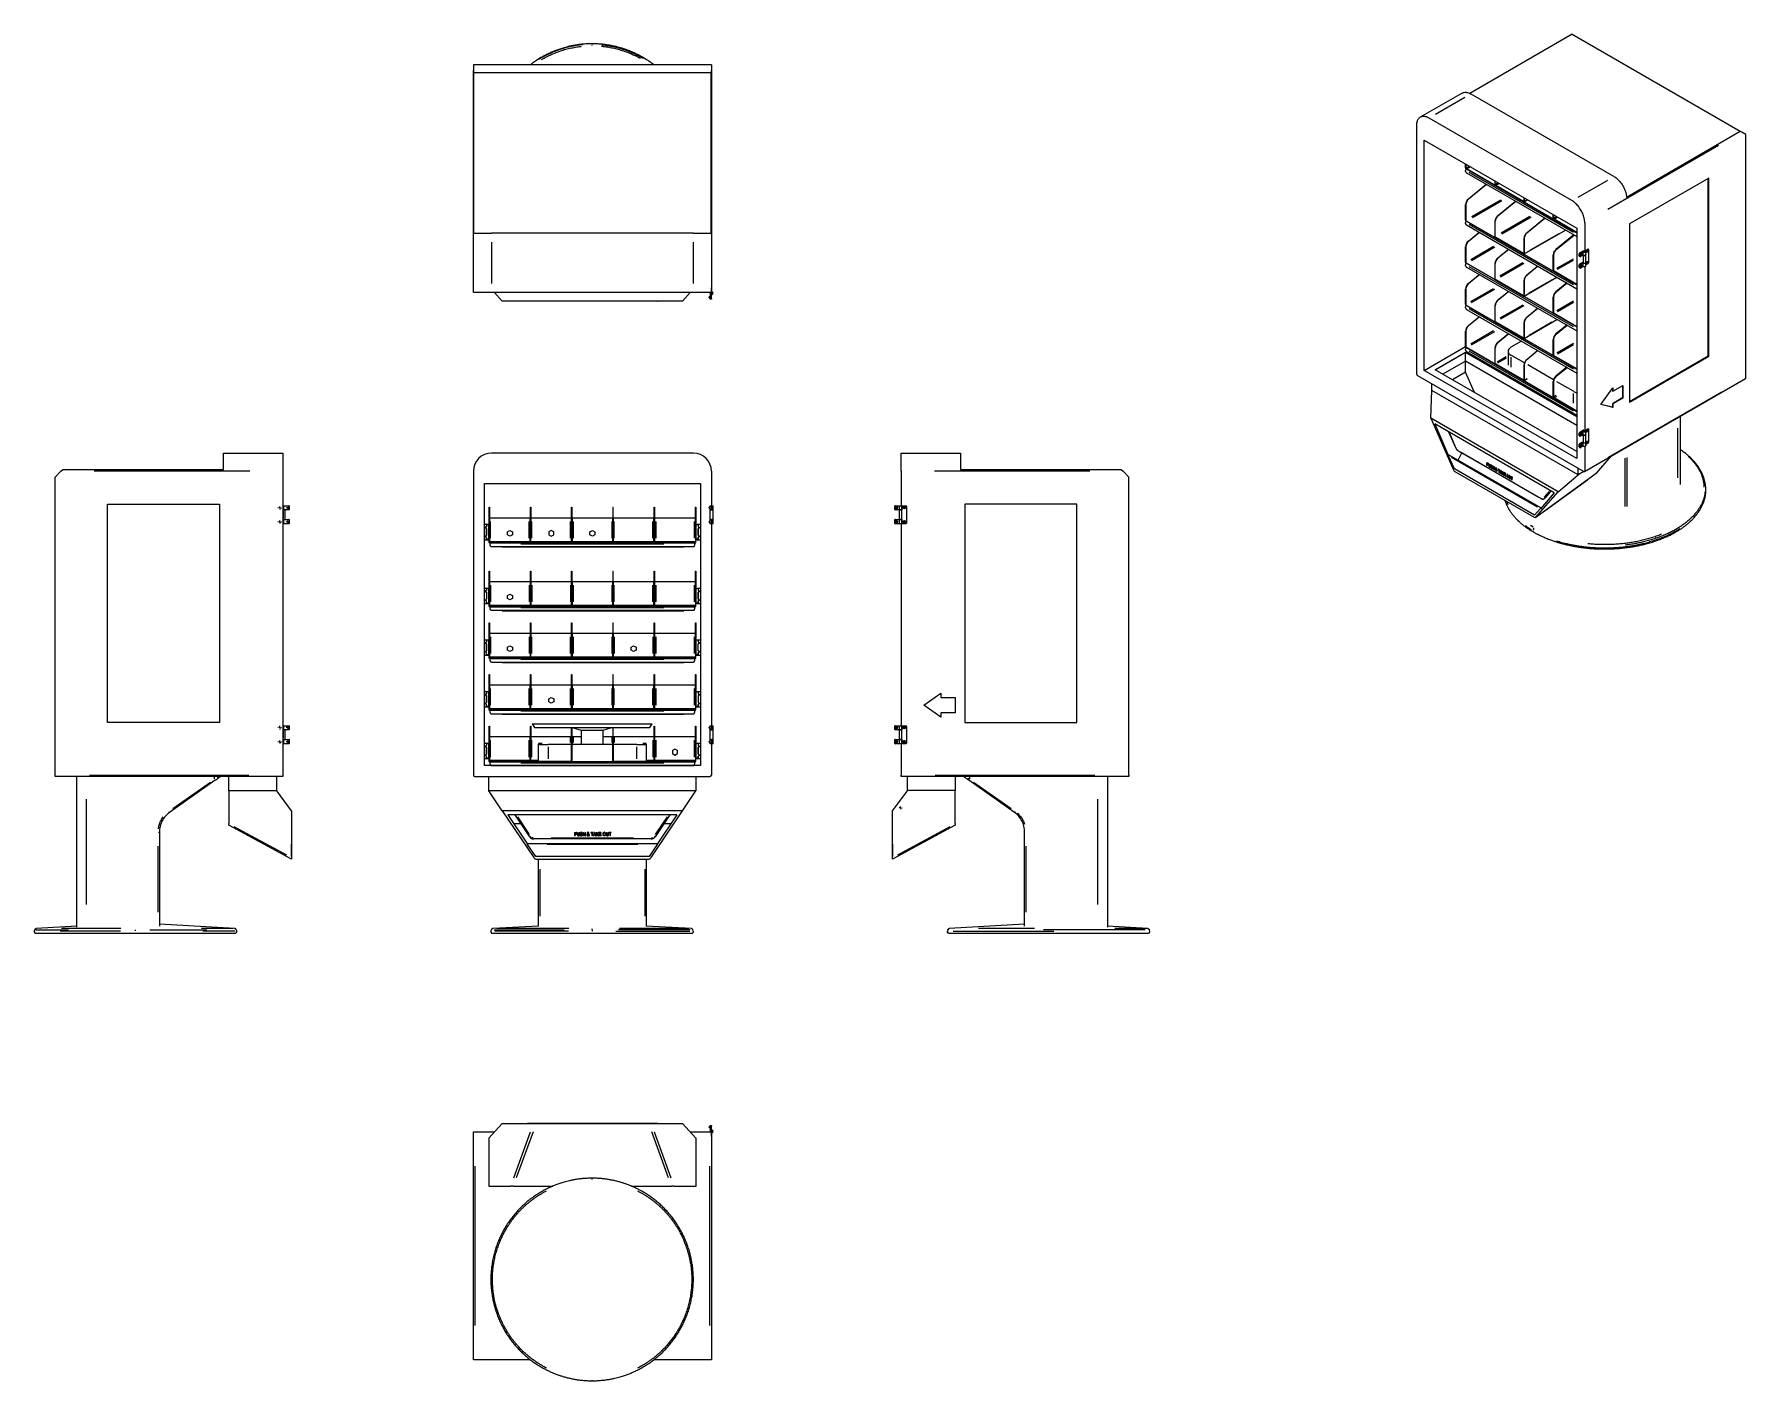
# Model space of a CAD drawing. Header units: millimetres. Extents: x 2057 to 9175, y 1255 to 6854.
import ezdxf

# ---------------------------------------------------------------- set-up
doc = ezdxf.new("R2010")
doc.units = ezdxf.units.MM

# ---------------------------------------------------------------- blocks, each defined once
blk = doc.blocks.new('SW_CENTERMARKSYMBOL_0')
at = {"color": 0, "linetype": 'Continuous', "lineweight": 0}
for p, q in [((-2.5, 0), (-4.3, 0)), ((0, 0), (-2.5, 0)), ((0, 2.5), (0, 4.3)), ((0, 0), (0, 2.5)), ((0, 0), (0, -2.5)), ((0, 0), (2.5, 0)), ((2.5, 0), (4.3, 0)), ((0, -2.5), (0, -4.3))]:
    blk.add_line(p, q, dxfattribs=at)
blk = doc.blocks.new('SW_CENTERMARKSYMBOL_1')
at = {"color": 0, "linetype": 'Continuous', "lineweight": 0}
for p, q in [((-5, 0), (-6.1, 0)), ((0, 0), (-2.5, 0)), ((0, 5), (0, 6.1)), ((0, 0), (0, 2.5)), ((0, 0), (0, -2.5)), ((0, 0), (2.5, 0)), ((5, 0), (6.1, 0)), ((0, -5), (0, -6.1))]:
    blk.add_line(p, q, dxfattribs=at)
blk = doc.blocks.new('SW_CENTERMARKSYMBOL_2')
at = {"color": 0, "linetype": 'Continuous', "lineweight": 0}
for p, q in [((-5, 0), (-7.1, 0)), ((0, 0), (-2.5, 0)), ((0, 5), (0, 7.1)), ((0, 0), (0, 2.5)), ((0, 0), (0, -2.5)), ((0, 0), (2.5, 0)), ((5, 0), (7.1, 0)), ((0, -5), (0, -7.1))]:
    blk.add_line(p, q, dxfattribs=at)
blk = doc.blocks.new('SW_CENTERMARKSYMBOL_3')
at = {"color": 0, "linetype": 'Continuous', "lineweight": 0}
for p, q in [((-2.5, 0), (-4.5, 0)), ((0, 0), (-2.5, 0)), ((0, 2.5), (0, 4.5)), ((0, 0), (0, 2.5)), ((0, 0), (0, -2.5)), ((0, 0), (2.5, 0)), ((2.5, 0), (4.5, 0)), ((0, -2.5), (0, -4.5))]:
    blk.add_line(p, q, dxfattribs=at)
blk = doc.blocks.new('SW_CENTERMARKSYMBOL_4')
at = {"color": 0, "linetype": 'Continuous', "lineweight": 0}
for p, q in [((-2.5, 0), (-4.5, 0)), ((0, 0), (-2.5, 0)), ((0, 2.5), (0, 4.5)), ((0, 0), (0, 2.5)), ((0, 0), (0, -2.5)), ((0, 0), (2.5, 0)), ((2.5, 0), (4.5, 0)), ((0, -2.5), (0, -4.5))]:
    blk.add_line(p, q, dxfattribs=at)
blk = doc.blocks.new('SW_CENTERMARKSYMBOL_5')
at = {"color": 0, "linetype": 'Continuous', "lineweight": 0}
for p, q in [((-2.5, 0), (-4.5, 0)), ((0, 0), (-2.5, 0)), ((0, 2.5), (0, 4.5)), ((0, 0), (0, 2.5)), ((0, 0), (0, -2.5)), ((0, 0), (2.5, 0)), ((2.5, 0), (4.5, 0)), ((0, -2.5), (0, -4.5))]:
    blk.add_line(p, q, dxfattribs=at)
blk = doc.blocks.new('SW_CENTERMARKSYMBOL_6')
at = {"color": 0, "linetype": 'Continuous', "lineweight": 0}
for p, q in [((-2.5, 0), (-4.5, 0)), ((0, 0), (-2.5, 0)), ((0, 2.5), (0, 4.5)), ((0, 0), (0, 2.5)), ((0, 0), (0, -2.5)), ((0, 0), (2.5, 0)), ((2.5, 0), (4.5, 0)), ((0, -2.5), (0, -4.5))]:
    blk.add_line(p, q, dxfattribs=at)
blk = doc.blocks.new('SW_CENTERMARKSYMBOL_7')
at = {"color": 0, "linetype": 'Continuous', "lineweight": 0}
for p, q in [((-5, 0), (-7.1, 0)), ((0, 0), (-2.5, 0)), ((0, 5), (0, 7.1)), ((0, 0), (0, 2.5)), ((0, 0), (0, -2.5)), ((0, 0), (2.5, 0)), ((5, 0), (7.1, 0)), ((0, -5), (0, -7.1))]:
    blk.add_line(p, q, dxfattribs=at)
blk = doc.blocks.new('SW_CENTERMARKSYMBOL_8')
at = {"color": 0, "linetype": 'Continuous', "lineweight": 0}
for p, q in [((-2.5, 0), (-4.3, 0)), ((0, 0), (-2.5, 0)), ((0, 2.5), (0, 4.3)), ((0, 0), (0, 2.5)), ((0, 0), (0, -2.5)), ((0, 0), (2.5, 0)), ((2.5, 0), (4.3, 0)), ((0, -2.5), (0, -4.3))]:
    blk.add_line(p, q, dxfattribs=at)
blk = doc.blocks.new('SW_CENTERMARKSYMBOL_9')
at = {"color": 0, "linetype": 'Continuous', "lineweight": 0}
for p, q in [((-5, 0), (-7.1, 0)), ((0, 0), (-2.5, 0)), ((0, 5), (0, 7.1)), ((0, 0), (0, 2.5)), ((0, 0), (0, -2.5)), ((0, 0), (2.5, 0)), ((5, 0), (7.1, 0)), ((0, -5), (0, -7.1))]:
    blk.add_line(p, q, dxfattribs=at)
blk = doc.blocks.new('SW_CENTERMARKSYMBOL_10')
at = {"color": 0, "linetype": 'Continuous', "lineweight": 0}
for p, q in [((-5, 0), (-7.1, 0)), ((0, 0), (-2.5, 0)), ((0, 5), (0, 7.1)), ((0, 0), (0, 2.5)), ((0, 0), (0, -2.5)), ((0, 0), (2.5, 0)), ((5, 0), (7.1, 0)), ((0, -5), (0, -7.1))]:
    blk.add_line(p, q, dxfattribs=at)
blk = doc.blocks.new('SW_CENTERMARKSYMBOL_11')
at = {"color": 0, "linetype": 'Continuous', "lineweight": 0}
for p, q in [((-5, 0), (-7.1, 0)), ((0, 0), (-2.5, 0)), ((0, 5), (0, 7.1)), ((0, 0), (0, 2.5)), ((0, 0), (0, -2.5)), ((0, 0), (2.5, 0)), ((5, 0), (7.1, 0)), ((0, -5), (0, -7.1))]:
    blk.add_line(p, q, dxfattribs=at)
blk = doc.blocks.new('SW_CENTERMARKSYMBOL_12')
at = {"color": 0, "linetype": 'Continuous', "lineweight": 0}
for p, q in [((-5, 0), (-7.1, 0)), ((0, 0), (-2.5, 0)), ((0, 5), (0, 7.1)), ((0, 0), (0, 2.5)), ((0, 0), (0, -2.5)), ((0, 0), (2.5, 0)), ((5, 0), (7.1, 0)), ((0, -5), (0, -7.1))]:
    blk.add_line(p, q, dxfattribs=at)
blk = doc.blocks.new('SW_CENTERMARKSYMBOL_13')
at = {"color": 0, "linetype": 'Continuous', "lineweight": 0}
for p, q in [((-5, 0), (-7.1, 0)), ((0, 0), (-2.5, 0)), ((0, 5), (0, 7.1)), ((0, 0), (0, 2.5)), ((0, 0), (0, -2.5)), ((0, 0), (2.5, 0)), ((5, 0), (7.1, 0)), ((0, -5), (0, -7.1))]:
    blk.add_line(p, q, dxfattribs=at)
blk = doc.blocks.new('SW_CENTERMARKSYMBOL_14')
at = {"color": 0, "linetype": 'Continuous', "lineweight": 0}
for p, q in [((-5, 0), (-7.1, 0)), ((0, 0), (-2.5, 0)), ((0, 5), (0, 7.1)), ((0, 0), (0, 2.5)), ((0, 0), (0, -2.5)), ((0, 0), (2.5, 0)), ((5, 0), (7.1, 0)), ((0, -5), (0, -7.1))]:
    blk.add_line(p, q, dxfattribs=at)
blk = doc.blocks.new('SW_CENTERMARKSYMBOL_15')
at = {"color": 0, "linetype": 'Continuous', "lineweight": 0}
for p, q in [((-5, 0), (-7.1, 0)), ((0, 0), (-2.5, 0)), ((0, 5), (0, 7.1)), ((0, 0), (0, 2.5)), ((0, 0), (0, -2.5)), ((0, 0), (2.5, 0)), ((5, 0), (7.1, 0)), ((0, -5), (0, -7.1))]:
    blk.add_line(p, q, dxfattribs=at)
blk = doc.blocks.new('SW_CENTERMARKSYMBOL_16')
at = {"color": 0, "linetype": 'Continuous', "lineweight": 0}
for p, q in [((-5, 0), (-7.1, 0)), ((0, 0), (-2.5, 0)), ((0, 5), (0, 7.1)), ((0, 0), (0, 2.5)), ((0, 0), (0, -2.5)), ((0, 0), (2.5, 0)), ((5, 0), (7.1, 0)), ((0, -5), (0, -7.1))]:
    blk.add_line(p, q, dxfattribs=at)
blk = doc.blocks.new('SW_CENTERMARKSYMBOL_17')
at = {"color": 0, "linetype": 'Continuous', "lineweight": 0}
for p, q in [((-2.5, 0), (-4.9, 0)), ((0, 0), (-2.5, 0)), ((0, 2.5), (0, 4.9)), ((0, 0), (0, 2.5)), ((0, 0), (0, -2.5)), ((0, 0), (2.5, 0)), ((2.5, 0), (4.9, 0)), ((0, -2.5), (0, -4.9))]:
    blk.add_line(p, q, dxfattribs=at)
blk = doc.blocks.new('SW_CENTERMARKSYMBOL_18')
at = {"color": 0, "linetype": 'Continuous', "lineweight": 0}
for p, q in [((-2.5, 0), (-4.9, 0)), ((0, 0), (-2.5, 0)), ((0, 2.5), (0, 4.9)), ((0, 0), (0, 2.5)), ((0, 0), (0, -2.5)), ((0, 0), (2.5, 0)), ((2.5, 0), (4.9, 0)), ((0, -2.5), (0, -4.9))]:
    blk.add_line(p, q, dxfattribs=at)

msp = doc.modelspace()

# ---------------------------------------------------------------- linework, layer by layer
at = {"color": 7, "linetype": 'Continuous', "lineweight": 15}
for p, q in [((8453.1, 6854.3), (8027.4, 6608.5)), ((8453.1, 6854.3), (9152.6, 6450.5)), ((4873.3, 6727.4), (3883.3, 6727.4)), ((3883.3, 6727.4), (3883.3, 6703.4)), ((3883.3, 5780), (3883.3, 6703.4)), ((3883.7, 6695.7), (3883.7, 6026.7)), ((3883.7, 6695.7), (4872.9, 6695.7)), ((4872.9, 6026.7), (4872.9, 6695.7)), ((4873.3, 6727.4), (4873.3, 6703.4)), ((4873.3, 6703.4), (4873.3, 5780)), ((7995.3, 6609.4), (7820.9, 6508.8)), ((8626.8, 6262.8), (8032.8, 6605.7)), ((8452.4, 6162.2), (7858.4, 6505)), ((7805.4, 6474.4), (7805.4, 5442.3)), ((7837.9, 5456.2), (7837.9, 6414)), ((7837.9, 6414), (8472.9, 6047.4)), ((8679.5, 6177.4), (9152.6, 6450.5)), ((9175.3, 6437.4), (9158.3, 6447.2)), ((9175.3, 5424.9), (9175.3, 6437.4)), ((8010.2, 6283.7), (8010.2, 6287.8)), ((8010.3, 6298.7), (8010.3, 6314.5)), ((8011.3, 6313.9), (8011.3, 6298.1)), ((8013.6, 6277.7), (8472.9, 6012.5)), ((8013.7, 6293.9), (8472.9, 6028.9)), ((8472.9, 6028.9), (8013.7, 6293.9)), ((8021.6, 6169.1), (8096, 6230.1)), ((8097, 6229.5), (8022.6, 6168.5)), ((8132, 6244.2), (8132, 6229.7)), ((8133, 6229.1), (8133, 6243.6)), ((8250.8, 6158.2), (8135.4, 6224.9)), ((8135.4, 6223.7), (8250.8, 6157)), ((9021.8, 6256.2), (8692.4, 6066)), ((9019.5, 5516.3), (9019.5, 6254.9)), ((9021.8, 5514.9), (9021.8, 6256.2)), ((8010.3, 6082.3), (8010.3, 6146.6)), ((8011.3, 6146.1), (8011.3, 6081.8)), ((8143.3, 6098.9), (8217.7, 6159.8)), ((8218.7, 6159.2), (8144.3, 6098.3)), ((8253.2, 6159.7), (8253.2, 6174.2)), ((8253.2, 6156.8), (8268.3, 6165.5)), ((8254.2, 6173.7), (8254.2, 6159.1)), ((8010.2, 6067.3), (8010.2, 6071.4)), ((8013.6, 6061.3), (8472.9, 5796.1)), ((8013.7, 6077.5), (8472.9, 5812.5)), ((8472.9, 5812.5), (8013.7, 6077.5)), ((8132, 6076.4), (8132, 6013.3)), ((8133, 6012.7), (8133, 6075.8)), ((8264.5, 6028.9), (8338.9, 6089.8)), ((8339.9, 6089.3), (8265.5, 6028.3)), ((8374.4, 6089.8), (8374.4, 6104.3)), ((8375.4, 6103.7), (8375.4, 6089.2)), ((8472.9, 6030.1), (8377.8, 6085)), ((8377.8, 6083.7), (8472.9, 6028.9)), ((8505.4, 6070.3), (8505.4, 5953.1)), ((8692.4, 6066), (8692.4, 5324.8)), ((4798.3, 6026.7), (3958.3, 6026.7)), ((8021.6, 5993.6), (8066.8, 6030.6)), ((8067.8, 6030), (8022.6, 5993)), ((8250.8, 5941.9), (8135.4, 6008.5)), ((8135.4, 6007.3), (8250.8, 5940.6)), ((8253.2, 5940.4), (8425.5, 6039.9)), ((8253.2, 5943.4), (8253.2, 6006.4)), ((8254.2, 6005.8), (8254.2, 5942.8)), ((8460.1, 6019.9), (8385.7, 5958.9)), ((8386.7, 5958.4), (8461.1, 6019.3)), ((8472.9, 6047.4), (8472.9, 5089.6)), ((8010.3, 5906.8), (8010.3, 5971.1)), ((8011.3, 5970.5), (8011.3, 5906.2)), ((8143.3, 5923.3), (8188.5, 5960.3)), ((8189.5, 5959.7), (8144.3, 5922.7)), ((8374.4, 5873.4), (8374.4, 5936.5)), ((8375.4, 5935.9), (8375.4, 5872.8)), ((8482.7, 5932.6), (8482.7, 5941.6)), ((8483.4, 5931.3), (8486.9, 5929.2)), ((8500.1, 5954.1), (8484.9, 5945.3)), ((8486.3, 5939.6), (8486.3, 5930.6)), ((8488.4, 5943.3), (8499.5, 5949.7)), ((8499.5, 5935.8), (8488.4, 5929.4)), ((8488.9, 5934.6), (8489.1, 5934.5)), ((8490.1, 5938.4), (8491.3, 5939.9)), ((8490.1, 5936.8), (8490.1, 5938.4)), ((8490.5, 5937.2), (8490.1, 5937.2)), ((8491.3, 5936.7), (8490.1, 5936.8)), ((8491.7, 5938.7), (8490.5, 5937.2)), ((8491.3, 5936.7), (8490.5, 5937.2)), ((8491.3, 5939.9), (8492.5, 5939.8)), ((8492.5, 5938.2), (8491.3, 5936.7)), ((8491.7, 5939.9), (8491.7, 5938.7)), ((8492.5, 5938.2), (8491.7, 5938.7)), ((8492.5, 5939.8), (8492.5, 5938.2)), ((8493.5, 5942.1), (8493.3, 5942.3)), ((8498.4, 5935.1), (8498.4, 5905.1)), ((8499.5, 5935.8), (8499.5, 5949.7)), ((8503, 5952.4), (8502.7, 5952.2)), ((8506, 5952.2), (8505.7, 5952.4)), ((8508.3, 5954.8), (8518.9, 5960.9)), ((8508.3, 5954.3), (8508.3, 5954.8)), ((8508.3, 5954.8), (8508.3, 5954.8)), ((8510.4, 5937.8), (8510.4, 5951.7)), ((8510.4, 5904.5), (8510.4, 5937.6)), ((8512.9, 5948.2), (8512.9, 5948.2)), ((8514, 5952.2), (8515.2, 5953.7)), ((8514, 5950.5), (8514, 5952.2)), ((8515.2, 5950.4), (8514, 5950.5)), ((8515.2, 5953.7), (8516.4, 5953.6)), ((8516.4, 5952), (8515.2, 5950.4)), ((8515.2, 5950.4), (8515.2, 5950.4)), ((8516.4, 5953.6), (8516.4, 5952)), ((8516.4, 5952), (8516.4, 5952)), ((8517.3, 5955.8), (8517.3, 5955.8)), ((8520.4, 5961), (8520.4, 5961)), ((8521, 5959.7), (8521, 5903.3)), ((8010.2, 5891.8), (8010.2, 5895.9)), ((8013.6, 5885.7), (8472.9, 5620.6)), ((8472.9, 5636.9), (8013.7, 5902)), ((8013.7, 5902), (8472.9, 5636.9)), ((8021.6, 5818), (8066.8, 5855)), ((8067.8, 5854.4), (8022.6, 5817.4)), ((8132, 5900.8), (8132, 5837.8)), ((8133, 5837.2), (8133, 5900.2)), ((8253.2, 5764.9), (8390.1, 5843.9)), ((8264.5, 5853.3), (8309.7, 5890.3)), ((8310.7, 5889.8), (8265.5, 5852.8)), ((8472.9, 5813.7), (8377.8, 5868.6)), ((8377.8, 5867.4), (8472.9, 5812.5)), ((8482.7, 5885.3), (8482.7, 5895.1)), ((8483.4, 5883.9), (8486.9, 5881.9)), ((8498.4, 5906.6), (8484.9, 5898.8)), ((8486.3, 5893.1), (8486.3, 5883.3)), ((8488.4, 5896.8), (8499.5, 5903.1)), ((8499.5, 5888.4), (8488.4, 5882)), ((8488.9, 5886.8), (8489.1, 5886.6)), ((8491.3, 5892.1), (8490.1, 5890.6)), ((8490.1, 5890.6), (8490.1, 5888.9)), ((8490.5, 5889.3), (8490.1, 5889.4)), ((8490.1, 5888.9), (8491.3, 5888.8)), ((8491.7, 5890.8), (8490.5, 5889.3)), ((8490.5, 5889.3), (8491.3, 5888.8)), ((8492.5, 5892), (8491.3, 5892.1)), ((8491.3, 5888.8), (8492.5, 5890.3)), ((8491.7, 5892), (8491.7, 5890.8)), ((8491.7, 5890.8), (8492.5, 5890.3)), ((8492.5, 5890.3), (8492.5, 5892)), ((8493.5, 5894.3), (8493.3, 5894.4)), ((8499.5, 5888.4), (8499.5, 5903.1)), ((8505.4, 5887), (8505.4, 5206.2)), ((8510.4, 5890.4), (8510.4, 5905.1)), ((8518.9, 5899.6), (8510.4, 5894.7)), ((8512.9, 5900.3), (8512.9, 5900.3)), ((8515.2, 5905.8), (8514, 5904.3)), ((8514, 5904.3), (8514, 5902.7)), ((8514, 5902.7), (8515.2, 5902.6)), ((8516.4, 5905.7), (8515.2, 5905.8)), ((8515.2, 5902.6), (8516.4, 5904.1)), ((8515.2, 5902.6), (8515.2, 5902.6)), ((8516.4, 5904.1), (8516.4, 5905.7)), ((8516.4, 5904.1), (8516.4, 5904.1)), ((8517.3, 5908), (8517.3, 5908)), ((3958.3, 5780), (3883.3, 5780)), ((4798.3, 5780), (3958.3, 5780)), ((4003.6, 5744.5), (3971.4, 5780)), ((4753, 5744.5), (4785.2, 5780)), ((4873.3, 5780), (4798.3, 5780)), ((4868.3, 5777.6), (4868.3, 5780)), ((4868.3, 5777.6), (4868.3, 5756)), ((4873.3, 5802.1), (4873.3, 5802.1)), ((4873.3, 5802.1), (4873.3, 5799.1)), ((4873.3, 5784.1), (4873.3, 5799.1)), ((4873.3, 5784.1), (4873.3, 5784.1)), ((4873.3, 5783.5), (4873.3, 5784.1)), ((4873.3, 5756), (4873.3, 5771.6)), ((8010.3, 5731.2), (8010.3, 5795.5)), ((8011.3, 5794.9), (8011.3, 5730.6)), ((8250.8, 5766.3), (8135.4, 5832.9)), ((8135.4, 5831.7), (8250.8, 5765.1)), ((8143.3, 5747.8), (8188.5, 5784.8)), ((8189.5, 5784.2), (8144.3, 5747.2)), ((8253.2, 5767.8), (8253.2, 5830.9)), ((8254.2, 5830.3), (8254.2, 5767.2)), ((8430.9, 5820.4), (8385.7, 5783.4)), ((8386.7, 5782.8), (8431.9, 5819.8)), ((4753, 5744.5), (4003.6, 5744.5)), ((4647.9, 5744.4), (4108.7, 5744.4)), ((4868.3, 5761.9), (4864.2, 5761.9)), ((4864.2, 5758.4), (4864.2, 5761.9)), ((4864.2, 5758.4), (4868.3, 5758.4)), ((4868.3, 5753), (4868.3, 5756)), ((4873.3, 5753), (4868.3, 5753)), ((4873.3, 5756), (4873.3, 5753)), ((8010.2, 5716.2), (8010.2, 5720.3)), ((8013.6, 5710.2), (8472.9, 5445)), ((8013.7, 5726.4), (8472.9, 5461.4)), ((8472.9, 5461.4), (8013.7, 5726.4)), ((8132, 5725.3), (8132, 5662.2)), ((8133, 5661.6), (8133, 5724.7)), ((8264.5, 5677.8), (8309.7, 5714.8)), ((8310.7, 5714.2), (8265.5, 5677.2)), ((8374.4, 5697.8), (8374.4, 5760.9)), ((8375.4, 5760.3), (8375.4, 5697.2)), ((8021.6, 5642.4), (8066.8, 5679.5)), ((8067.8, 5678.9), (8022.6, 5641.9)), ((8250.8, 5590.7), (8135.4, 5657.4)), ((8135.4, 5656.2), (8250.8, 5589.5)), ((8253.2, 5589.3), (8390.1, 5668.4)), ((8253.2, 5592.2), (8253.2, 5655.3)), ((8254.2, 5654.7), (8254.2, 5591.7)), ((8472.9, 5638.1), (8377.8, 5693)), ((8377.8, 5691.8), (8472.9, 5636.9)), ((8430.9, 5644.8), (8385.7, 5607.8)), ((8386.7, 5607.2), (8431.9, 5644.2)), ((7837.9, 5456.2), (8010.2, 5555.7)), ((8010.3, 5555.7), (8010.3, 5620)), ((8011.3, 5619.4), (8011.3, 5555.1)), ((8143.3, 5572.2), (8188.5, 5609.2)), ((8189.5, 5608.6), (8144.3, 5571.6)), ((8242.5, 5578), (8198.6, 5552.3)), ((8374.4, 5522.3), (8374.4, 5585.3)), ((8375.4, 5584.8), (8375.4, 5521.7)), ((7883.4, 5459.3), (8010.2, 5532.4)), ((8010.2, 5530.5), (7885, 5458.3)), ((8010.2, 5494.9), (7915.9, 5440.5)), ((8010.2, 5540.7), (8010.2, 5544.7)), ((8010.2, 5532.4), (8472.9, 5265.3)), ((8010.2, 5494.9), (8010.2, 5532.4)), ((8472.9, 5263.4), (8010.2, 5530.5)), ((8010.2, 5448.8), (8010.2, 5530.5)), ((8472.9, 5227.8), (8010.2, 5494.9)), ((8013.6, 5534.6), (8472.9, 5269.5)), ((8013.7, 5550.9), (8472.9, 5285.8)), ((8472.9, 5285.8), (8013.7, 5550.9)), ((8132, 5549.7), (8132, 5486.6)), ((8133, 5486.1), (8133, 5549.1)), ((8250.8, 5415.2), (8135.4, 5481.8)), ((8186.8, 5535.8), (8186.8, 5477.9)), ((8254.5, 5487.2), (8198.6, 5519.4)), ((8264.5, 5502.2), (8309.7, 5539.2)), ((8310.7, 5538.7), (8265.5, 5501.6)), ((8472.9, 5462.6), (8377.8, 5517.5)), ((8377.8, 5516.2), (8472.9, 5461.4)), ((8692.4, 5327.4), (9019.5, 5516.3)), ((8692.4, 5324.8), (9021.8, 5514.9)), ((9019.5, 5516.3), (9021.8, 5514.9)), ((7809.6, 5435), (8501.1, 5035.7)), ((8472.9, 5089.6), (7837.9, 5456.2)), ((8472.9, 5119), (7883.4, 5459.3)), ((8010.2, 5448.8), (7955.8, 5417.4)), ((8046.7, 5365), (8010.2, 5448.8)), ((8135.4, 5480.6), (8250.8, 5414)), ((8253.2, 5416.7), (8253.2, 5479.8)), ((8253.2, 5413.7), (8267.2, 5421.8)), ((8254.2, 5479.2), (8254.2, 5416.1)), ((8375.6, 5417.2), (8268.2, 5479.2)), ((8430.9, 5469.3), (8385.7, 5432.3)), ((8386.7, 5431.7), (8431.9, 5468.7)), ((8504.1, 5035.4), (9174, 5422.2)), ((7865.3, 5257.4), (7869.3, 5372.9)), ((7869.2, 5373.1), (7869.2, 5400.5)), ((7869.2, 5373.1), (7869.3, 5372.9)), ((8478.1, 5021.5), (7869.3, 5372.9)), ((8374.4, 5346.7), (8374.4, 5409.8)), ((8375.4, 5409.2), (8375.4, 5346.1)), ((8472.9, 5287), (8377.8, 5341.9)), ((8377.8, 5340.7), (8472.9, 5285.8)), ((8458.6, 5369.3), (8389.4, 5409.3)), ((8572.4, 5314.5), (8622.4, 5384.1)), ((8621.4, 5382.8), (8621.4, 5370.4)), ((8621.4, 5370.4), (8622.4, 5369.8)), ((8663.3, 5341.6), (8621.4, 5317.4)), ((8622.4, 5369.8), (8664.3, 5394)), ((8622.4, 5384.1), (8622.4, 5369.8)), ((8664.3, 5341), (8622.4, 5316.8)), ((8663.3, 5393.5), (8663.3, 5341.6)), ((8664.3, 5341), (8663.3, 5341.6)), ((8664.3, 5394), (8664.3, 5341)), ((8622.4, 5302.5), (8572.4, 5314.5)), ((8621.4, 5303.1), (8572.6, 5314.7)), ((8622.4, 5316.8), (8621.4, 5317.4)), ((8621.4, 5317.4), (8621.4, 5303.1)), ((8622.4, 5302.5), (8621.4, 5303.1)), ((8622.4, 5316.8), (8622.4, 5302.5)), ((8395.2, 4951.4), (7865.3, 5257.4)), ((7865.3, 5257.4), (7957.7, 5045.3)), ((7881.8, 5234.1), (7939.5, 5101.6)), ((8378.7, 4947.2), (7881.8, 5234.1)), ((7939.6, 5200.7), (7968.1, 5135.3)), ((8500.1, 5207.2), (8484.9, 5198.4)), ((8488.4, 5196.3), (8499.5, 5202.7)), ((8499.5, 5188.8), (8499.5, 5202.7)), ((8503, 5205.5), (8502.7, 5205.3)), ((8506, 5205.3), (8505.7, 5205.5)), ((8508.3, 5207.8), (8518.9, 5213.9)), ((8508.3, 5207.3), (8508.3, 5207.8)), ((8508.3, 5207.8), (8508.3, 5207.8)), ((8510.4, 5190.8), (8510.4, 5204.7)), ((8512.9, 5201.2), (8512.9, 5201.2)), ((8514, 5205.2), (8515.2, 5206.7)), ((8514, 5203.6), (8514, 5205.2)), ((8515.2, 5203.5), (8514, 5203.6)), ((8515.2, 5206.7), (8516.4, 5206.6)), ((8516.4, 5205), (8515.2, 5203.5)), ((8515.2, 5203.5), (8515.2, 5203.5)), ((8516.4, 5206.6), (8516.4, 5205)), ((8516.4, 5205), (8516.4, 5205)), ((8517.3, 5208.9), (8517.3, 5208.9)), ((8520.4, 5214.1), (8520.4, 5214.1)), ((8521, 5212.7), (8521, 5156.4)), ((8904.1, 4982.5), (8904.1, 5266.3)), ((8482.7, 5185.7), (8482.7, 5194.7)), ((8482.7, 5138.4), (8482.7, 5148.2)), ((8483.4, 5184.3), (8486.9, 5182.3)), ((8483.4, 5137), (8486.9, 5134.9)), ((8498.4, 5159.6), (8484.9, 5151.8)), ((8486.3, 5192.7), (8486.3, 5183.7)), ((8486.3, 5146.1), (8486.3, 5136.3)), ((8499.5, 5188.8), (8488.4, 5182.4)), ((8488.4, 5149.8), (8499.5, 5156.2)), ((8499.5, 5141.5), (8488.4, 5135.1)), ((8488.9, 5187.7), (8489.1, 5187.5)), ((8488.9, 5139.8), (8489.1, 5139.7)), ((8490.1, 5191.5), (8491.3, 5193)), ((8490.1, 5189.8), (8490.1, 5191.5)), ((8490.5, 5190.2), (8490.1, 5190.3)), ((8491.3, 5189.7), (8490.1, 5189.8)), ((8491.3, 5145.1), (8490.1, 5143.6)), ((8490.1, 5143.6), (8490.1, 5142)), ((8490.5, 5142.4), (8490.1, 5142.4)), ((8490.1, 5142), (8491.3, 5141.9)), ((8491.7, 5191.7), (8490.5, 5190.2)), ((8491.3, 5189.7), (8490.5, 5190.2)), ((8491.7, 5143.9), (8490.5, 5142.4)), ((8490.5, 5142.4), (8491.3, 5141.9)), ((8491.3, 5193), (8492.5, 5192.9)), ((8492.5, 5191.2), (8491.3, 5189.7)), ((8492.5, 5145), (8491.3, 5145.1)), ((8491.3, 5141.9), (8492.5, 5143.4)), ((8491.7, 5192.9), (8491.7, 5191.7)), ((8492.5, 5191.2), (8491.7, 5191.7)), ((8491.7, 5145.1), (8491.7, 5143.9)), ((8491.7, 5143.9), (8492.5, 5143.4)), ((8492.5, 5192.9), (8492.5, 5191.2)), ((8492.5, 5143.4), (8492.5, 5145)), ((8493.5, 5195.2), (8493.3, 5195.3)), ((8493.5, 5147.3), (8493.3, 5147.5)), ((8498.4, 5188.2), (8498.4, 5158.2)), ((8499.5, 5141.5), (8499.5, 5156.2)), ((8505.4, 5140.1), (8505.4, 5038.2)), ((8510.4, 5157.6), (8510.4, 5190.6)), ((8510.4, 5143.5), (8510.4, 5158.2)), ((8518.9, 5152.7), (8510.4, 5147.8)), ((8512.9, 5153.4), (8512.9, 5153.4)), ((8515.2, 5158.9), (8514, 5157.4)), ((8514, 5157.4), (8514, 5155.8)), ((8514, 5155.8), (8515.2, 5155.7)), ((8516.4, 5158.8), (8515.2, 5158.9)), ((8515.2, 5155.7), (8516.4, 5157.2)), ((8515.2, 5155.7), (8515.2, 5155.7)), ((8516.4, 5157.2), (8516.4, 5158.8)), ((8516.4, 5157.2), (8516.4, 5157.2)), ((8517.3, 5161), (8517.3, 5161)), ((2844.7, 5112.1), (3091.4, 5112.1)), ((3091.4, 5112.1), (3091.4, 5037.1)), ((4798.3, 5112.1), (3958.3, 5112.1)), ((5662.4, 5037.1), (5662.4, 5112.1)), ((5662.4, 5112.1), (5909, 5112.1)), ((7963.3, 5046.3), (7939.6, 5100.8)), ((8323.4, 4884.2), (7942, 5104.4)), ((7979.2, 5122.2), (8324.3, 4923)), ((7979.8, 5082.6), (7993.8, 5113.8)), ((8098.6, 5073.7), (8097.9, 5073.3)), ((8097.9, 5073.3), (8097.9, 5061.1)), ((8099, 5060.4), (8097.9, 5061.1)), ((8099, 5066.8), (8099, 5071.2)), ((8099.8, 5067.2), (8099, 5066.8)), ((8099, 5060.4), (8099, 5065.4)), ((8099, 5060.4), (8099.8, 5060.9)), ((8103.6, 5063.6), (8104.3, 5064.1)), ((8106.7, 5069.1), (8105.9, 5068.6)), ((8105.9, 5068.6), (8107.1, 5068)), ((8107.8, 5068.4), (8107.1, 5068)), ((8111.6, 5065.4), (8112.3, 5065.8)), ((8111.6, 5065.4), (8112.8, 5064.7)), ((8111.7, 5053.9), (8112.5, 5054.3)), ((8112.8, 5064.7), (8113.5, 5065.1)), ((8114.3, 5055.6), (8115, 5056)), ((8114.3, 5055.6), (8115.3, 5055.1)), ((8116, 5055.5), (8115.3, 5055.1)), ((8116.1, 5062.9), (8115.4, 5062.4)), ((8120.8, 5056.6), (8119.8, 5057.1)), ((8120.8, 5056.6), (8121.6, 5057.1)), ((8122.7, 5058.9), (8123.5, 5059.4)), ((8122.7, 5058.9), (8122.7, 5046.8)), ((8122.7, 5058.9), (8123.9, 5058.3)), ((8124.6, 5058.7), (8123.9, 5058.3)), ((8123.9, 5053.2), (8123.9, 5058.3)), ((8129.1, 5056.1), (8128.4, 5055.7)), ((8128.4, 5055.7), (8129.6, 5055)), ((8128.4, 5055.7), (8128.4, 5050.6)), ((8130.3, 5055.4), (8129.6, 5055)), ((8129.6, 5055), (8129.6, 5042.8)), ((8554.5, 5029.2), (8617.1, 5100.6)), ((2144, 5013), (2168.1, 5037.1)), ((2144, 3773.1), (2144, 5013)), ((2168.1, 5037.1), (2175.7, 5044.7)), ((2175.7, 5044.7), (2844.7, 5044.7)), ((3091.4, 5037.1), (3091.4, 3773.1)), ((3883.3, 5037.1), (3883.3, 3773.1)), ((3929.3, 3813.1), (3929.3, 4986.1)), ((3929.3, 4986.1), (4827.3, 4986.1)), ((4827.3, 4986.1), (4827.3, 3813.1)), ((4873.3, 5037.1), (4873.3, 4893.5)), ((5662.4, 5037.1), (5662.4, 4893.5)), ((5909, 5044.7), (6578.1, 5044.7)), ((6578.1, 5044.7), (6585.7, 5037.1)), ((6609.7, 5013), (6585.7, 5037.1)), ((6609.7, 3773.1), (6609.7, 5013)), ((8297, 4853.7), (7963.3, 5046.3)), ((7964.8, 5036.4), (8295.7, 4845.4)), ((8120.3, 5049), (8121, 5049.4)), ((8123.9, 5046.1), (8122.7, 5046.8)), ((8124.6, 5053.6), (8123.9, 5053.2)), ((8128.4, 5050.6), (8123.9, 5053.2)), ((8123.9, 5051.8), (8128.4, 5049.2)), ((8123.9, 5046.1), (8123.9, 5051.8)), ((8123.9, 5046.1), (8124.6, 5046.5)), ((8128.4, 5043.5), (8128.4, 5049.2)), ((8128.4, 5043.5), (8129.6, 5042.8)), ((8130.3, 5043.2), (8129.6, 5042.8)), ((8136, 5045.8), (8135.3, 5045.4)), ((8136.9, 5051.1), (8136.2, 5050.7)), ((8137, 5047.1), (8137.7, 5047.5)), ((8137, 5047.1), (8137.4, 5046)), ((8137, 5044.5), (8139, 5039.9)), ((8138.2, 5046.5), (8137.4, 5046)), ((8139.6, 5041), (8138, 5044.7)), ((8138.9, 5045.1), (8139.6, 5045.5)), ((8138.9, 5037.9), (8139.1, 5038)), ((8139.5, 5038.2), (8139.6, 5038.3)), ((8140.8, 5042.9), (8140, 5042.5)), ((8141.1, 5041.5), (8140, 5042.5)), ((8141.1, 5039.7), (8140.3, 5039.3)), ((8140.9, 5036), (8141.7, 5036.6)), ((8140.9, 5036), (8141.7, 5036.4)), ((8141.8, 5042), (8141.1, 5041.5)), ((8142.4, 5037), (8141.7, 5036.6)), ((8146.4, 5046.1), (8145.7, 5045.7)), ((8152.5, 5041.8), (8145.7, 5045.7)), ((8145.7, 5045.7), (8145.7, 5044.2)), ((8145.7, 5044.2), (8148.5, 5042.6)), ((8148.5, 5042.6), (8148.5, 5031.9)), ((8149.7, 5031.2), (8148.5, 5031.9)), ((8152.5, 5040.3), (8149.7, 5042)), ((8149.7, 5042), (8149.7, 5031.2)), ((8149.7, 5031.2), (8150.4, 5031.6)), ((8153.2, 5042.2), (8152.5, 5041.8)), ((8152.5, 5040.3), (8152.5, 5041.8)), ((8153.2, 5040.8), (8152.5, 5040.3)), ((8156, 5039.7), (8152.7, 5029.4)), ((8154, 5028.7), (8152.7, 5029.4)), ((8154, 5028.7), (8154.9, 5031.9)), ((8154, 5028.7), (8154.7, 5029.2)), ((8154.9, 5031.9), (8158.6, 5029.7)), ((8155.2, 5033), (8156.2, 5036)), ((8155.9, 5033.4), (8155.2, 5033)), ((8158.3, 5031.2), (8155.2, 5033)), ((8156, 5039.7), (8156.8, 5040.1)), ((8157.3, 5039), (8156, 5039.7)), ((8158, 5039.4), (8157.3, 5039)), ((8160.9, 5024.8), (8157.3, 5039)), ((8158.3, 5031.2), (8157.3, 5035.1)), ((8158.6, 5029.7), (8159.6, 5025.5)), ((8159.6, 5025.5), (8160.9, 5024.8)), ((8160.9, 5024.8), (8161.6, 5025.2)), ((8161.7, 5036.4), (8162.4, 5036.9)), ((8161.7, 5036.4), (8161.7, 5024.3)), ((8161.7, 5036.4), (8162.9, 5035.8)), ((8162.9, 5023.6), (8161.7, 5024.3)), ((8163.6, 5036.2), (8162.9, 5035.8)), ((8162.9, 5029.9), (8162.9, 5035.8)), ((8167, 5033.4), (8162.9, 5029.9)), ((8164.2, 5028.9), (8162.9, 5027.8)), ((8163.6, 5028.2), (8162.9, 5027.8)), ((8162.9, 5027.8), (8162.9, 5023.6)), ((8162.9, 5023.6), (8163.6, 5024)), ((8164.2, 5028.9), (8167.3, 5021)), ((8165.1, 5029.6), (8168.6, 5032.4)), ((8165.8, 5030), (8165.1, 5029.6)), ((8168.8, 5020.2), (8165.1, 5029.6)), ((8167.8, 5033.8), (8167, 5033.4)), ((8168.6, 5032.4), (8167, 5033.4)), ((8167.3, 5021), (8168.8, 5020.2)), ((8169.4, 5032.9), (8168.6, 5032.4)), ((8169.5, 5020.6), (8168.8, 5020.2)), ((8170.5, 5032.2), (8169.8, 5031.8)), ((8169.8, 5031.8), (8169.8, 5019.6)), ((8176.1, 5028.1), (8169.8, 5031.8)), ((8176.2, 5015.9), (8169.8, 5019.6)), ((8170.9, 5025.9), (8170.9, 5029.7)), ((8170.9, 5029.7), (8176.1, 5026.7)), ((8171.7, 5026.3), (8170.9, 5025.9)), ((8175.8, 5023.1), (8170.9, 5025.9)), ((8170.9, 5024.5), (8175.8, 5021.7)), ((8170.9, 5020.4), (8170.9, 5024.5)), ((8171.7, 5020.8), (8170.9, 5020.4)), ((8170.9, 5020.4), (8176.2, 5017.3)), ((8176.5, 5023.6), (8175.8, 5023.1)), ((8175.8, 5021.7), (8175.8, 5023.1)), ((8176.5, 5022.1), (8175.8, 5021.7)), ((8176.8, 5028.6), (8176.1, 5028.1)), ((8176.1, 5026.7), (8176.1, 5028.1)), ((8176.8, 5027.1), (8176.1, 5026.7)), ((8176.9, 5017.7), (8176.2, 5017.3)), ((8176.2, 5017.3), (8176.2, 5015.9)), ((8176.2, 5015.9), (8176.9, 5016.3)), ((8183.2, 5023.8), (8182.5, 5023.4)), ((8187.3, 5010.1), (8188.1, 5010.5)), ((8191.3, 5020.2), (8190.6, 5019.8)), ((8190.6, 5019.8), (8191.8, 5019.1)), ((8192.5, 5019.5), (8191.8, 5019.1)), ((8196.3, 5016.5), (8197, 5016.9)), ((8196.3, 5016.5), (8197.4, 5015.8)), ((8196.4, 5005), (8197.1, 5005.4)), ((8197.4, 5015.8), (8198.2, 5016.2)), ((8199.5, 5015.5), (8198.7, 5015.1)), ((8198.7, 5015.1), (8198.7, 5013.6)), ((8205.5, 5011.2), (8198.7, 5015.1)), ((8198.7, 5013.6), (8201.5, 5012)), ((8201.5, 5012), (8201.5, 5001.3)), ((8202.7, 5000.6), (8201.5, 5001.3)), ((8205.5, 5009.7), (8202.7, 5011.3)), ((8202.7, 5011.3), (8202.7, 5000.6)), ((8202.7, 5000.6), (8203.4, 5001)), ((8206.2, 5011.6), (8205.5, 5011.2)), ((8205.5, 5009.7), (8205.5, 5011.2)), ((8206.2, 5010.1), (8205.5, 5009.7)), ((8302, 4845.3), (8553.6, 5028.5)), ((8395.2, 4951.4), (8478.1, 5021.5)), ((8478.9, 5022.4), (8478.1, 5021.5)), ((8478.9, 5022.4), (8478.9, 5048.6)), ((8501.6, 5035.5), (8478.9, 5022.4)), ((8995.9, 5021.7), (8996.1, 5021.2)), ((8996.2, 5021.2), (8996, 5021.8)), ((8998.1, 5016.5), (8996.2, 5021.3)), ((8998.5, 5015.3), (8998, 5016.5)), ((8302.8, 4846), (8395.2, 4951.4)), ((8378.7, 4947.2), (8321, 4881.3)), ((8336.3, 4922.2), (8336.7, 4922.4)), ((8336.7, 4922.4), (8339.1, 4924.4)), ((8339.1, 4924.4), (8365.7, 4954.8)), ((2361.1, 4899.6), (2826.8, 4899.6)), ((2361.1, 3991.8), (2361.1, 4899.6)), ((2826.8, 4899.6), (2826.8, 3991.8)), ((3091.4, 4893.5), (3093.9, 4893.5)), ((3093.9, 4876.3), (3091.4, 4876.3)), ((3091.5, 4876.5), (3091.5, 4876.3)), ((3093.9, 4876.5), (3091.5, 4876.5)), ((3093.9, 4893.5), (3115.4, 4893.5)), ((3115.4, 4876.5), (3093.9, 4876.5)), ((3093.9, 4876.3), (3099.9, 4876.3)), ((3096.3, 4876.3), (3096.3, 4876.5)), ((3099.9, 4836.6), (3099.9, 4876.3)), ((3118.4, 4879.5), (3118.4, 4890.5)), ((3948.4, 4887.1), (3949.8, 4887.1)), ((3948.4, 4840.4), (3948.4, 4887.1)), ((3949.8, 4887.1), (3949.8, 4840.4)), ((3950.1, 4743.6), (3950.1, 4843.6)), ((3954.8, 4843.6), (4115.2, 4843.6)), ((4120, 4743.6), (4120, 4843.6)), ((4120.5, 4887.1), (4121.9, 4887.1)), ((4120.5, 4840.4), (4120.5, 4887.1)), ((4121.9, 4887.1), (4121.9, 4840.4)), ((4122, 4743.6), (4122, 4843.6)), ((4126.8, 4843.6), (4287.1, 4843.6)), ((4291.9, 4887.1), (4293.3, 4887.1)), ((4291.9, 4840.4), (4291.9, 4887.1)), ((4293.3, 4887.1), (4293.3, 4840.4)), ((4293.6, 4843.6), (4293.6, 4743.6)), ((4298.4, 4843.6), (4458.7, 4843.6)), ((4463.3, 4887.1), (4464.7, 4887.1)), ((4463.3, 4887.1), (4463.3, 4840.4)), ((4464.7, 4840.4), (4464.7, 4887.1)), ((4469.4, 4843.6), (4629.7, 4843.6)), ((4634.5, 4743.6), (4634.5, 4843.6)), ((4634.7, 4887.1), (4636.1, 4887.1)), ((4634.7, 4840.4), (4634.7, 4887.1)), ((4636.1, 4887.1), (4636.1, 4840.4)), ((4636.8, 4843.6), (4636.8, 4743.6)), ((4641.6, 4843.6), (4801.9, 4843.6)), ((4806.7, 4843.6), (4806.7, 4743.6)), ((4806.8, 4887.1), (4808.2, 4887.1)), ((4806.8, 4840.4), (4806.8, 4887.1)), ((4808.2, 4887.1), (4808.2, 4840.4)), ((4868.3, 4887.1), (4864.2, 4887.1)), ((4864.2, 4883.6), (4864.2, 4887.1)), ((4864.2, 4883.6), (4868.3, 4883.6)), ((4868.3, 4893.5), (4873.3, 4893.5)), ((4868.3, 4890.5), (4868.3, 4893.5)), ((4868.3, 4879.5), (4868.3, 4890.5)), ((4868.3, 4876.5), (4868.3, 4879.5)), ((4873.3, 4876.5), (4868.3, 4876.5)), ((4868.3, 4836.6), (4868.3, 4876.3)), ((4871.9, 4876.5), (4871.9, 4876.3)), ((4873.3, 4893.5), (4873.3, 4890.5)), ((4873.3, 4893.5), (4880.3, 4893.5)), ((4873.3, 4890.5), (4873.3, 4879.5)), ((4873.3, 4879.5), (4873.3, 4876.5)), ((4880.3, 4876.5), (4873.3, 4876.5)), ((4876.7, 4876.3), (4876.7, 4876.5)), ((4880.3, 4876.5), (4880.3, 4893.5)), ((4880.3, 4835.8), (4880.3, 4876.3)), ((5635.3, 4890.5), (5635.3, 4879.5)), ((5638.3, 4893.5), (5653.9, 4893.5)), ((5653.9, 4876.5), (5638.3, 4876.5)), ((5640.8, 4886.3), (5642.5, 4887.3)), ((5640.8, 4884.3), (5640.8, 4886.3)), ((5642.5, 4883.3), (5640.8, 4884.3)), ((5642.5, 4887.3), (5644.2, 4886.3)), ((5644.2, 4884.3), (5642.5, 4883.3)), ((5644.2, 4886.3), (5644.2, 4884.3)), ((5653.9, 4893.5), (5653.9, 4876.5)), ((5653.9, 4893.5), (5665.9, 4893.5)), ((5665.9, 4876.5), (5653.9, 4876.5)), ((5653.9, 4876.3), (5653.9, 4835.8)), ((5657.5, 4876.5), (5657.5, 4876.3)), ((5662.3, 4876.3), (5662.3, 4876.5)), ((5662.4, 4876.5), (5662.4, 4876.3)), ((5665.9, 4876.5), (5665.9, 4893.5)), ((5665.9, 4835.8), (5665.9, 4876.3)), ((5665.9, 4876.3), (5666.5, 4876.3)), ((5666.5, 4876.3), (5666.5, 4893.5)), ((5666.5, 4893.5), (5681.4, 4893.5)), ((5674.5, 4886.3), (5676.2, 4887.3)), ((5674.5, 4884.3), (5674.5, 4886.3)), ((5676.2, 4883.3), (5674.5, 4884.3)), ((5676.2, 4887.3), (5678, 4886.3)), ((5678, 4884.3), (5676.2, 4883.3)), ((5678, 4886.3), (5678, 4884.3)), ((5684.4, 4890.5), (5684.4, 4821.5)), ((6392.7, 4899.6), (5926.9, 4899.6)), ((5926.9, 4899.6), (5926.9, 3991.8)), ((6392.7, 3991.8), (6392.7, 4899.6)), ((8320.8, 4880.8), (8297, 4853.7)), ((8297.1, 4853.7), (8297, 4853.7)), ((3091.4, 4835.8), (3093.9, 4835.8)), ((3093.9, 4818.5), (3091.4, 4818.5)), ((3091.5, 4836.6), (3093.9, 4836.6)), ((3093.9, 4836.6), (3115.4, 4836.6)), ((3115.4, 4818.5), (3093.9, 4818.5)), ((3118.4, 4821.5), (3118.4, 4833.6)), ((3932, 4816.4), (3946.8, 4816.4)), ((3946.8, 4815), (3938.2, 4815)), ((3938.2, 4815), (3938.2, 4806.3)), ((3938.2, 4814.4), (3938.2, 4806.3)), ((3948.2, 4814.4), (3938.2, 4814.4)), ((3938.2, 4769.8), (3938.2, 4799)), ((3938.2, 4799), (3938.2, 4769.8)), ((3946.8, 4815), (3946.8, 4816.4)), ((3948.2, 4754.4), (3948.2, 4814.4)), ((3948.4, 4820.8), (3948.4, 4840.4)), ((3948.4, 4742.1), (3948.4, 4820.8)), ((3949.8, 4840.4), (3949.8, 4820.8)), ((3949.8, 4820.8), (3949.8, 4742.1)), ((4024.6, 4785), (4035, 4791)), ((4024.6, 4772.9), (4024.6, 4785)), ((4035, 4766.9), (4024.6, 4772.9)), ((4035, 4791), (4045.4, 4785)), ((4045.4, 4772.9), (4035, 4766.9)), ((4045.4, 4785), (4045.4, 4772.9)), ((4120.5, 4820.8), (4120.5, 4840.4)), ((4120.5, 4820.8), (4120.5, 4743.6)), ((4121.9, 4840.4), (4121.9, 4820.8)), ((4121.9, 4743.6), (4121.9, 4820.8)), ((4207, 4791), (4196.5, 4785)), ((4196.5, 4785), (4196.5, 4772.9)), ((4196.5, 4772.9), (4207, 4766.9)), ((4217.4, 4785), (4207, 4791)), ((4207, 4766.9), (4217.4, 4772.9)), ((4217.4, 4772.9), (4217.4, 4785)), ((4291.9, 4820.8), (4291.9, 4840.4)), ((4291.9, 4743.6), (4291.9, 4820.8)), ((4293.3, 4840.4), (4293.3, 4820.8)), ((4293.3, 4820.8), (4293.3, 4743.6)), ((4367.9, 4785), (4378.3, 4791)), ((4367.9, 4772.9), (4367.9, 4785)), ((4378.3, 4766.9), (4367.9, 4772.9)), ((4378.3, 4791), (4388.7, 4785)), ((4388.7, 4772.9), (4378.3, 4766.9)), ((4388.7, 4785), (4388.7, 4772.9)), ((4463.3, 4820.8), (4463.3, 4840.4)), ((4463.3, 4743.6), (4463.3, 4820.8)), ((4464.7, 4840.4), (4464.7, 4820.8)), ((4464.7, 4820.8), (4464.7, 4743.6)), ((4634.7, 4820.8), (4634.7, 4840.4)), ((4634.7, 4820.8), (4634.7, 4743.6)), ((4636.1, 4840.4), (4636.1, 4820.8)), ((4636.1, 4743.6), (4636.1, 4820.8)), ((4806.8, 4820.8), (4806.8, 4742.1)), ((4808.2, 4840.4), (4808.2, 4820.8)), ((4808.2, 4742.1), (4808.2, 4820.8)), ((4818.3, 4814.4), (4808.3, 4814.4)), ((4808.3, 4814.4), (4808.3, 4754.4)), ((4809.8, 4816.4), (4809.8, 4815)), ((4809.8, 4816.4), (4824.6, 4816.4)), ((4818.3, 4815), (4809.8, 4815)), ((4818.3, 4815), (4818.3, 4806.3)), ((4818.3, 4814.4), (4818.3, 4806.3)), ((4818.3, 4799), (4818.3, 4769.8)), ((4818.3, 4769.8), (4818.3, 4799)), ((4868.3, 4828.5), (4864.2, 4828.5)), ((4864.2, 4825), (4864.2, 4828.5)), ((4864.2, 4825), (4868.3, 4825)), ((4868.3, 4833.6), (4868.3, 4836.6)), ((4868.3, 4836.6), (4873.3, 4836.6)), ((4868.3, 4821.5), (4868.3, 4833.6)), ((4868.3, 4818.5), (4868.3, 4821.5)), ((4873.3, 4818.5), (4868.3, 4818.5)), ((4873.3, 4836.6), (4873.3, 4833.6)), ((4873.3, 4836.6), (4880.3, 4836.6)), ((4880.3, 4835.8), (4873.3, 4835.8)), ((4873.3, 4833.6), (4873.3, 4821.5)), ((4873.3, 4821.5), (4873.3, 4818.5)), ((4873.3, 4818.5), (4873.3, 3978.8)), ((4880.3, 4818.5), (4873.3, 4818.5)), ((4880.3, 4818.5), (4880.3, 4836.6)), ((5635.3, 4833.6), (5635.3, 4821.5)), ((5638.3, 4836.6), (5653.9, 4836.6)), ((5653.9, 4818.5), (5638.3, 4818.5)), ((5642.5, 4828.7), (5640.8, 4827.7)), ((5640.8, 4827.7), (5640.8, 4825.8)), ((5640.8, 4825.8), (5642.5, 4824.8)), ((5644.2, 4827.7), (5642.5, 4828.7)), ((5642.5, 4824.8), (5644.2, 4825.8)), ((5644.2, 4825.8), (5644.2, 4827.7)), ((5653.9, 4836.6), (5653.9, 4818.5)), ((5653.9, 4836.6), (5665.9, 4836.6)), ((5665.9, 4835.8), (5653.9, 4835.8)), ((5665.9, 4818.5), (5653.9, 4818.5)), ((5662.4, 4818.5), (5662.4, 3978.8)), ((5665.9, 4818.5), (5665.9, 4836.6)), ((5666.5, 4835.8), (5665.9, 4835.8)), ((5666.5, 4818.5), (5666.5, 4835.8)), ((5681.4, 4818.5), (5666.5, 4818.5)), ((5676.2, 4828.7), (5674.5, 4827.7)), ((5674.5, 4827.7), (5674.5, 4825.8)), ((5674.5, 4825.8), (5676.2, 4824.8)), ((5678, 4827.7), (5676.2, 4828.7)), ((5676.2, 4824.8), (5678, 4825.8)), ((5678, 4825.8), (5678, 4827.7)), ((3932, 4752.4), (3946.8, 4752.4)), ((3938.2, 4753.8), (3938.2, 4762.5)), ((3938.2, 4754.4), (3938.2, 4762.5)), ((3938.2, 4754.4), (3948.2, 4754.4)), ((3946.8, 4753.8), (3938.2, 4753.8)), ((3946.8, 4753.8), (3946.8, 4752.4)), ((3953.2, 4733.6), (3953.2, 4738.6)), ((3953.2, 4738.6), (4803.4, 4738.6)), ((4803.4, 4738.6), (3953.2, 4738.6)), ((3953.2, 4728.6), (3953.2, 4733.6)), ((4115.2, 4743.6), (3954.8, 4743.6)), ((3958, 4723.6), (4798.6, 4723.6)), ((4003.7, 4722.1), (4003.7, 4723.6)), ((4003.7, 4722.1), (4758.5, 4722.1)), ((4288.6, 4740.1), (4125.3, 4740.1)), ((4125.3, 4738.6), (4288.6, 4738.6)), ((4287.1, 4743.6), (4126.8, 4743.6)), ((4458.7, 4743.6), (4298.4, 4743.6)), ((4631.3, 4740.1), (4468.1, 4740.1)), ((4468.1, 4738.6), (4631.3, 4738.6)), ((4629.7, 4743.6), (4469.4, 4743.6)), ((4801.9, 4743.6), (4641.6, 4743.6)), ((4758.5, 4723.6), (4758.5, 4722.1)), ((4803.4, 4738.6), (4803.4, 4733.6)), ((4803.4, 4733.6), (4803.4, 4728.6)), ((4808.3, 4754.4), (4818.3, 4754.4)), ((4809.8, 4752.4), (4809.8, 4753.8)), ((4818.3, 4753.8), (4809.8, 4753.8)), ((4809.8, 4752.4), (4824.6, 4752.4)), ((4818.3, 4762.5), (4818.3, 4753.8)), ((4818.3, 4754.4), (4818.3, 4762.5)), ((3948.4, 4622.1), (3949.8, 4622.1)), ((3948.4, 4575.4), (3948.4, 4622.1)), ((3948.4, 4555.8), (3948.4, 4575.4)), ((3949.8, 4622.1), (3949.8, 4575.4)), ((3949.8, 4575.4), (3949.8, 4555.8)), ((3950.1, 4578.6), (3950.1, 4478.6)), ((3954.8, 4578.6), (4115.2, 4578.6)), ((4120, 4578.6), (4120, 4478.6)), ((4120.5, 4622.1), (4121.9, 4622.1)), ((4120.5, 4575.4), (4120.5, 4622.1)), ((4120.5, 4555.8), (4120.5, 4575.4)), ((4121.9, 4622.1), (4121.9, 4575.4)), ((4121.9, 4575.4), (4121.9, 4555.8)), ((4122, 4578.6), (4122, 4478.6)), ((4126.8, 4578.6), (4287.1, 4578.6)), ((4291.9, 4622.1), (4293.3, 4622.1)), ((4291.9, 4575.4), (4291.9, 4622.1)), ((4291.9, 4555.8), (4291.9, 4575.4)), ((4293.3, 4622.1), (4293.3, 4575.4)), ((4293.3, 4575.4), (4293.3, 4555.8)), ((4293.6, 4578.6), (4293.6, 4478.6)), ((4298.4, 4578.6), (4458.7, 4578.6)), ((4463.3, 4622.1), (4464.7, 4622.1)), ((4463.3, 4622.1), (4463.3, 4575.4)), ((4463.3, 4555.8), (4463.3, 4575.4)), ((4464.7, 4575.4), (4464.7, 4622.1)), ((4464.7, 4575.4), (4464.7, 4555.8)), ((4469.4, 4578.6), (4629.7, 4578.6)), ((4634.5, 4478.6), (4634.5, 4578.6)), ((4634.7, 4622.1), (4636.1, 4622.1)), ((4634.7, 4575.4), (4634.7, 4622.1)), ((4634.7, 4555.8), (4634.7, 4575.4)), ((4636.1, 4622.1), (4636.1, 4575.4)), ((4636.1, 4575.4), (4636.1, 4555.8)), ((4636.8, 4578.6), (4636.8, 4478.6)), ((4641.6, 4578.6), (4801.9, 4578.6)), ((4806.7, 4578.6), (4806.7, 4478.6)), ((4806.8, 4622.1), (4808.2, 4622.1)), ((4806.8, 4575.4), (4806.8, 4622.1)), ((4808.2, 4622.1), (4808.2, 4575.4)), ((4808.2, 4575.4), (4808.2, 4555.8)), ((3932, 4551.4), (3946.8, 4551.4)), ((3932, 4487.4), (3946.8, 4487.4)), ((3946.8, 4550), (3938.2, 4550)), ((3938.2, 4550), (3938.2, 4541.3)), ((3938.2, 4549.4), (3938.2, 4541.3)), ((3948.2, 4549.4), (3938.2, 4549.4)), ((3938.2, 4534), (3938.2, 4504.8)), ((3938.2, 4489.4), (3938.2, 4497.5)), ((3938.2, 4488.8), (3938.2, 4497.5)), ((3938.2, 4489.4), (3948.2, 4489.4)), ((3946.8, 4488.8), (3938.2, 4488.8)), ((3946.8, 4550), (3946.8, 4551.4)), ((3946.8, 4488.8), (3946.8, 4487.4)), ((3948.2, 4489.4), (3948.2, 4549.4)), ((3948.4, 4477.1), (3948.4, 4555.8)), ((3949.8, 4555.8), (3949.8, 4477.1)), ((4024.6, 4520), (4035, 4526)), ((4024.6, 4507.9), (4024.6, 4520)), ((4035, 4501.9), (4024.6, 4507.9)), ((4035, 4526), (4045.4, 4520)), ((4045.4, 4507.9), (4035, 4501.9)), ((4045.4, 4520), (4045.4, 4507.9)), ((4120.5, 4555.8), (4120.5, 4478.6)), ((4121.9, 4478.6), (4121.9, 4555.8)), ((4291.9, 4478.6), (4291.9, 4555.8)), ((4293.3, 4555.8), (4293.3, 4478.6)), ((4463.3, 4478.6), (4463.3, 4555.8)), ((4464.7, 4555.8), (4464.7, 4478.6)), ((4634.7, 4555.8), (4634.7, 4478.6)), ((4636.1, 4478.6), (4636.1, 4555.8)), ((4806.8, 4555.8), (4806.8, 4477.1)), ((4808.2, 4477.1), (4808.2, 4555.8)), ((4818.3, 4549.4), (4808.3, 4549.4)), ((4808.3, 4549.4), (4808.3, 4489.4)), ((4808.3, 4489.4), (4818.3, 4489.4)), ((4809.8, 4551.4), (4809.8, 4550)), ((4809.8, 4551.4), (4824.6, 4551.4)), ((4818.3, 4550), (4809.8, 4550)), ((4809.8, 4487.4), (4809.8, 4488.8)), ((4818.3, 4488.8), (4809.8, 4488.8)), ((4809.8, 4487.4), (4824.6, 4487.4)), ((4818.3, 4550), (4818.3, 4541.3)), ((4818.3, 4549.4), (4818.3, 4541.3)), ((4818.3, 4504.8), (4818.3, 4534)), ((4818.3, 4534), (4818.3, 4504.8)), ((4818.3, 4489.4), (4818.3, 4497.5)), ((4818.3, 4497.5), (4818.3, 4488.8)), ((3953.2, 4468.6), (3953.2, 4473.6)), ((3953.2, 4473.6), (4803.4, 4473.6)), ((4803.4, 4473.6), (3953.2, 4473.6)), ((3953.2, 4463.6), (3953.2, 4468.6)), ((4115.2, 4478.6), (3954.8, 4478.6)), ((3958, 4458.6), (4798.6, 4458.6)), ((4003.7, 4457.1), (4003.7, 4458.6)), ((4003.7, 4457.1), (4758.5, 4457.1)), ((4288.6, 4475.1), (4125.3, 4475.1)), ((4125.3, 4473.6), (4288.6, 4473.6)), ((4287.1, 4478.6), (4126.8, 4478.6)), ((4458.7, 4478.6), (4298.4, 4478.6)), ((4631.3, 4475.1), (4468.1, 4475.1)), ((4468.1, 4473.6), (4631.3, 4473.6)), ((4629.7, 4478.6), (4469.4, 4478.6)), ((4801.9, 4478.6), (4641.6, 4478.6)), ((4758.5, 4458.6), (4758.5, 4457.1)), ((4803.4, 4473.6), (4803.4, 4468.6)), ((4803.4, 4468.6), (4803.4, 4463.6)), ((3948.4, 4407.1), (3949.8, 4407.1)), ((3948.4, 4360.4), (3948.4, 4407.1)), ((3948.4, 4340.8), (3948.4, 4360.4)), ((3949.8, 4407.1), (3949.8, 4360.4)), ((3949.8, 4360.4), (3949.8, 4340.8)), ((3950.1, 4363.6), (3950.1, 4263.6)), ((3954.8, 4363.6), (4115.2, 4363.6)), ((4120, 4363.6), (4120, 4263.6)), ((4120.5, 4407.1), (4121.9, 4407.1)), ((4120.5, 4360.4), (4120.5, 4407.1)), ((4120.5, 4340.8), (4120.5, 4360.4)), ((4121.9, 4407.1), (4121.9, 4360.4)), ((4121.9, 4360.4), (4121.9, 4340.8)), ((4122, 4263.6), (4122, 4363.6)), ((4126.8, 4363.6), (4287.1, 4363.6)), ((4291.9, 4407.1), (4293.3, 4407.1)), ((4291.9, 4360.4), (4291.9, 4407.1)), ((4291.9, 4340.8), (4291.9, 4360.4)), ((4293.3, 4407.1), (4293.3, 4360.4)), ((4293.3, 4360.4), (4293.3, 4340.8)), ((4293.6, 4363.6), (4293.6, 4263.6)), ((4298.4, 4363.6), (4458.7, 4363.6)), ((4463.3, 4407.1), (4464.7, 4407.1)), ((4463.3, 4407.1), (4463.3, 4360.4)), ((4463.3, 4340.8), (4463.3, 4360.4)), ((4464.7, 4360.4), (4464.7, 4407.1)), ((4464.7, 4360.4), (4464.7, 4340.8)), ((4469.4, 4363.6), (4629.7, 4363.6)), ((4634.5, 4363.6), (4634.5, 4263.6)), ((4634.7, 4407.1), (4636.1, 4407.1)), ((4634.7, 4360.4), (4634.7, 4407.1)), ((4634.7, 4340.8), (4634.7, 4360.4)), ((4636.1, 4407.1), (4636.1, 4360.4)), ((4636.1, 4360.4), (4636.1, 4340.8)), ((4636.8, 4363.6), (4636.8, 4263.6)), ((4641.6, 4363.6), (4801.9, 4363.6)), ((4806.7, 4363.6), (4806.7, 4263.6)), ((4806.8, 4407.1), (4808.2, 4407.1)), ((4806.8, 4360.4), (4806.8, 4407.1)), ((4808.2, 4407.1), (4808.2, 4360.4)), ((4808.2, 4360.4), (4808.2, 4340.8)), ((3932, 4336.4), (3946.8, 4336.4)), ((3932, 4272.4), (3946.8, 4272.4)), ((3946.8, 4335), (3938.2, 4335)), ((3938.2, 4335), (3938.2, 4326.3)), ((3948.2, 4334.4), (3938.2, 4334.4)), ((3938.2, 4334.4), (3938.2, 4326.3)), ((3938.2, 4289.8), (3938.2, 4319)), ((3938.2, 4319), (3938.2, 4289.8)), ((3938.2, 4273.8), (3938.2, 4282.5)), ((3938.2, 4274.4), (3938.2, 4282.5)), ((3938.2, 4274.4), (3948.2, 4274.4)), ((3946.8, 4273.8), (3938.2, 4273.8)), ((3946.8, 4335), (3946.8, 4336.4)), ((3946.8, 4273.8), (3946.8, 4272.4)), ((3948.2, 4274.4), (3948.2, 4334.4)), ((3948.4, 4262.1), (3948.4, 4340.8)), ((3949.8, 4340.8), (3949.8, 4262.1)), ((4024.6, 4305), (4035, 4311)), ((4024.6, 4292.9), (4024.6, 4305)), ((4035, 4286.9), (4024.6, 4292.9)), ((4035, 4311), (4045.4, 4305)), ((4045.4, 4292.9), (4035, 4286.9)), ((4045.4, 4305), (4045.4, 4292.9)), ((4120.5, 4340.8), (4120.5, 4263.6)), ((4121.9, 4263.6), (4121.9, 4340.8)), ((4291.9, 4263.6), (4291.9, 4340.8)), ((4293.3, 4340.8), (4293.3, 4263.6)), ((4463.3, 4263.6), (4463.3, 4340.8)), ((4464.7, 4340.8), (4464.7, 4263.6)), ((4539.2, 4305), (4549.6, 4311)), ((4539.2, 4292.9), (4539.2, 4305)), ((4549.6, 4286.9), (4539.2, 4292.9)), ((4549.6, 4311), (4560.1, 4305)), ((4560.1, 4292.9), (4549.6, 4286.9)), ((4560.1, 4305), (4560.1, 4292.9)), ((4634.7, 4340.8), (4634.7, 4263.6)), ((4636.1, 4263.6), (4636.1, 4340.8)), ((4806.8, 4340.8), (4806.8, 4262.1)), ((4808.2, 4262.1), (4808.2, 4340.8)), ((4808.3, 4334.4), (4808.3, 4274.4)), ((4818.3, 4334.4), (4808.3, 4334.4)), ((4808.3, 4274.4), (4818.3, 4274.4)), ((4809.8, 4336.4), (4809.8, 4335)), ((4809.8, 4336.4), (4824.6, 4336.4)), ((4818.3, 4335), (4809.8, 4335)), ((4809.8, 4272.4), (4809.8, 4273.8)), ((4818.3, 4273.8), (4809.8, 4273.8)), ((4809.8, 4272.4), (4824.6, 4272.4)), ((4818.3, 4335), (4818.3, 4326.3)), ((4818.3, 4334.4), (4818.3, 4326.3)), ((4818.3, 4289.8), (4818.3, 4319)), ((4818.3, 4274.4), (4818.3, 4282.5)), ((4818.3, 4282.5), (4818.3, 4273.8)), ((4803.4, 4258.6), (3953.2, 4258.6)), ((3953.2, 4258.6), (4803.4, 4258.6)), ((3953.2, 4253.6), (3953.2, 4258.6)), ((3953.2, 4248.6), (3953.2, 4253.6)), ((4115.2, 4263.6), (3954.8, 4263.6)), ((3958, 4243.6), (4798.6, 4243.6)), ((4003.7, 4242.1), (4003.7, 4243.6)), ((4003.7, 4242.1), (4758.5, 4242.1)), ((4288.6, 4260.1), (4125.3, 4260.1)), ((4125.3, 4258.6), (4288.6, 4258.6)), ((4287.1, 4263.6), (4126.8, 4263.6)), ((4458.7, 4263.6), (4298.4, 4263.6)), ((4631.3, 4260.1), (4468.1, 4260.1)), ((4468.1, 4258.6), (4631.3, 4258.6)), ((4629.7, 4263.6), (4469.4, 4263.6)), ((4801.9, 4263.6), (4641.6, 4263.6)), ((4758.5, 4243.6), (4758.5, 4242.1)), ((4803.4, 4258.6), (4803.4, 4253.6)), ((4803.4, 4253.6), (4803.4, 4248.6)), ((3948.4, 4192.1), (3949.8, 4192.1)), ((3948.4, 4145.4), (3948.4, 4192.1)), ((3948.4, 4125.8), (3948.4, 4145.4)), ((3949.8, 4192.1), (3949.8, 4145.4)), ((3949.8, 4145.4), (3949.8, 4125.8)), ((3950.1, 4048.6), (3950.1, 4148.6)), ((3954.8, 4148.6), (4115.2, 4148.6)), ((4120, 4048.6), (4120, 4148.6)), ((4120.5, 4192.1), (4121.9, 4192.1)), ((4120.5, 4145.4), (4120.5, 4192.1)), ((4120.5, 4125.8), (4120.5, 4145.4)), ((4121.9, 4192.1), (4121.9, 4145.4)), ((4121.9, 4145.4), (4121.9, 4125.8)), ((4122, 4048.6), (4122, 4148.6)), ((4126.8, 4148.6), (4287.1, 4148.6)), ((4291.9, 4192.1), (4293.3, 4192.1)), ((4291.9, 4145.4), (4291.9, 4192.1)), ((4291.9, 4125.8), (4291.9, 4145.4)), ((4293.3, 4192.1), (4293.3, 4145.4)), ((4293.3, 4145.4), (4293.3, 4125.8)), ((4293.6, 4148.6), (4293.6, 4048.6)), ((4298.4, 4148.6), (4458.7, 4148.6)), ((4463.3, 4192.1), (4464.7, 4192.1)), ((4463.3, 4192.1), (4463.3, 4145.4)), ((4463.3, 4125.8), (4463.3, 4145.4)), ((4464.7, 4145.4), (4464.7, 4192.1)), ((4464.7, 4145.4), (4464.7, 4125.8)), ((4469.4, 4148.6), (4629.7, 4148.6)), ((4634.5, 4048.6), (4634.5, 4148.6)), ((4634.7, 4192.1), (4636.1, 4192.1)), ((4634.7, 4145.4), (4634.7, 4192.1)), ((4634.7, 4125.8), (4634.7, 4145.4)), ((4636.1, 4192.1), (4636.1, 4145.4)), ((4636.1, 4145.4), (4636.1, 4125.8)), ((4636.8, 4148.6), (4636.8, 4048.6)), ((4641.6, 4148.6), (4801.9, 4148.6)), ((4806.7, 4148.6), (4806.7, 4048.6)), ((4806.8, 4192.1), (4808.2, 4192.1)), ((4806.8, 4145.4), (4806.8, 4192.1)), ((4808.2, 4192.1), (4808.2, 4145.4)), ((4808.2, 4145.4), (4808.2, 4125.8)), ((3932, 4121.4), (3946.8, 4121.4)), ((3946.8, 4120), (3938.2, 4120)), ((3938.2, 4120), (3938.2, 4111.3)), ((3948.2, 4119.4), (3938.2, 4119.4)), ((3938.2, 4119.4), (3938.2, 4111.3)), ((3938.2, 4104), (3938.2, 4074.8)), ((3938.2, 4074.8), (3938.2, 4104)), ((3938.2, 4059.4), (3938.2, 4067.5)), ((3938.2, 4058.8), (3938.2, 4067.5)), ((3938.2, 4059.4), (3948.2, 4059.4)), ((3946.8, 4058.8), (3938.2, 4058.8)), ((3946.8, 4120), (3946.8, 4121.4)), ((3946.8, 4058.8), (3946.8, 4057.4)), ((3948.2, 4059.4), (3948.2, 4119.4)), ((3948.4, 4047.1), (3948.4, 4125.8)), ((3949.8, 4125.8), (3949.8, 4047.1)), ((4120.5, 4125.8), (4120.5, 4048.6)), ((4121.9, 4048.6), (4121.9, 4125.8)), ((4196.5, 4090), (4207, 4096)), ((4196.5, 4077.9), (4196.5, 4090)), ((4207, 4071.9), (4196.5, 4077.9)), ((4207, 4096), (4217.4, 4090)), ((4217.4, 4077.9), (4207, 4071.9)), ((4217.4, 4090), (4217.4, 4077.9)), ((4291.9, 4048.6), (4291.9, 4125.8)), ((4293.3, 4125.8), (4293.3, 4048.6)), ((4463.3, 4048.6), (4463.3, 4125.8)), ((4464.7, 4125.8), (4464.7, 4048.6)), ((4634.7, 4125.8), (4634.7, 4048.6)), ((4636.1, 4048.6), (4636.1, 4125.8)), ((4806.8, 4125.8), (4806.8, 4047.1)), ((4808.2, 4047.1), (4808.2, 4125.8)), ((4818.3, 4119.4), (4808.3, 4119.4)), ((4808.3, 4119.4), (4808.3, 4059.4)), ((4808.3, 4059.4), (4818.3, 4059.4)), ((4809.8, 4121.4), (4809.8, 4120)), ((4809.8, 4121.4), (4824.6, 4121.4)), ((4818.3, 4120), (4809.8, 4120)), ((4809.8, 4057.4), (4809.8, 4058.8)), ((4818.3, 4058.8), (4809.8, 4058.8)), ((4818.3, 4120), (4818.3, 4111.3)), ((4818.3, 4119.4), (4818.3, 4111.3)), ((4818.3, 4104), (4818.3, 4074.8)), ((4818.3, 4067.5), (4818.3, 4058.8)), ((4818.3, 4059.4), (4818.3, 4067.5)), ((5757.1, 4064), (5827.9, 4114)), ((5827.9, 4014.1), (5757.1, 4064)), ((5827.9, 4114), (5827.9, 4096.5)), ((5827.9, 4096.5), (5887.1, 4096.5)), ((5887.1, 4096.5), (5887.1, 4031.6)), ((2826.8, 3991.8), (2361.1, 3991.8)), ((3932, 4057.4), (3946.8, 4057.4)), ((3953.2, 4043.6), (4803.4, 4043.6)), ((3953.2, 4038.6), (3953.2, 4043.6)), ((4803.4, 4043.6), (3953.2, 4043.6)), ((3953.2, 4033.6), (3953.2, 4038.6)), ((4115.2, 4048.6), (3954.8, 4048.6)), ((3958, 4028.6), (4798.6, 4028.6)), ((4003.7, 4027.1), (4003.7, 4028.6)), ((4003.7, 4027.1), (4758.5, 4027.1)), ((4288.6, 4045.1), (4125.3, 4045.1)), ((4125.3, 4043.6), (4288.6, 4043.6)), ((4287.1, 4048.6), (4126.8, 4048.6)), ((4127.1, 3986.8), (4137.4, 3971.3)), ((4127.1, 3986.8), (4627.1, 3986.8)), ((4458.7, 4048.6), (4298.4, 4048.6)), ((4631.3, 4045.1), (4468.1, 4045.1)), ((4468.1, 4043.6), (4631.3, 4043.6)), ((4629.7, 4048.6), (4469.4, 4048.6)), ((4616.8, 3971.3), (4627.1, 3986.8)), ((4801.9, 4048.6), (4641.6, 4048.6)), ((4758.5, 4028.6), (4758.5, 4027.1)), ((4803.4, 4043.6), (4803.4, 4038.6)), ((4803.4, 4038.6), (4803.4, 4033.6)), ((4809.8, 4057.4), (4824.6, 4057.4)), ((5827.9, 4031.6), (5827.9, 4014.1)), ((5887.1, 4031.6), (5827.9, 4031.6)), ((5926.9, 3991.8), (6392.7, 3991.8)), ((3091.4, 3978.8), (3093.9, 3978.8)), ((3093.9, 3961.5), (3091.4, 3961.5)), ((3091.4, 3921.1), (3093.9, 3921.1)), ((3091.5, 3961.8), (3091.5, 3961.5)), ((3093.9, 3961.8), (3091.5, 3961.8)), ((3091.5, 3921.8), (3093.9, 3921.8)), ((3093.9, 3978.8), (3115.4, 3978.8)), ((3115.4, 3961.8), (3093.9, 3961.8)), ((3093.9, 3961.5), (3099.9, 3961.5)), ((3093.9, 3921.8), (3115.4, 3921.8)), ((3096.3, 3961.5), (3096.3, 3961.8)), ((3099.9, 3921.8), (3099.9, 3961.5)), ((3118.4, 3964.8), (3118.4, 3975.8)), ((3118.4, 3906.8), (3118.4, 3918.8)), ((3948.4, 3977.1), (3949.8, 3977.1)), ((3948.4, 3930.4), (3948.4, 3977.1)), ((3948.4, 3910.8), (3948.4, 3930.4)), ((3949.8, 3977.1), (3949.8, 3930.4)), ((3949.8, 3930.4), (3949.8, 3910.8)), ((3950.1, 3833.6), (3950.1, 3933.6)), ((3954.8, 3933.6), (4115.2, 3933.6)), ((4120, 3833.6), (4120, 3933.6)), ((4120.5, 3977.1), (4121.9, 3977.1)), ((4120.5, 3930.4), (4120.5, 3977.1)), ((4120.5, 3910.8), (4120.5, 3930.4)), ((4121.9, 3977.1), (4121.9, 3930.4)), ((4121.9, 3930.4), (4121.9, 3910.8)), ((4122, 3833.6), (4122, 3933.6)), ((4126.8, 3933.6), (4287.1, 3933.6)), ((4137.4, 3971.3), (4616.8, 3971.3)), ((4291.9, 3930.4), (4291.9, 3971.3)), ((4291.9, 3910.8), (4291.9, 3930.4)), ((4293.3, 3971.3), (4293.3, 3930.4)), ((4293.3, 3930.4), (4293.3, 3910.8)), ((4293.6, 3933.6), (4293.6, 3905.3)), ((4294.7, 3971.3), (4331, 3960.3)), ((4298.4, 3933.6), (4331, 3933.6)), ((4331, 3960.3), (4331, 3903.6)), ((4331, 3960.3), (4423.3, 3960.3)), ((4423.3, 3960.3), (4459.5, 3971.3)), ((4423.3, 3903.6), (4423.3, 3960.3)), ((4423.3, 3933.6), (4458.7, 3933.6)), ((4463.3, 3971.3), (4463.3, 3930.4)), ((4463.3, 3910.8), (4463.3, 3930.4)), ((4464.7, 3930.4), (4464.7, 3971.3)), ((4464.7, 3930.4), (4464.7, 3910.8)), ((4469.4, 3933.6), (4629.7, 3933.6)), ((4634.5, 3933.6), (4634.5, 3833.6)), ((4634.7, 3977.1), (4636.1, 3977.1)), ((4634.7, 3930.4), (4634.7, 3977.1)), ((4634.7, 3910.8), (4634.7, 3930.4)), ((4636.1, 3977.1), (4636.1, 3930.4)), ((4636.1, 3930.4), (4636.1, 3910.8)), ((4636.8, 3933.6), (4636.8, 3833.6)), ((4641.6, 3933.6), (4801.9, 3933.6)), ((4806.7, 3933.6), (4806.7, 3833.6)), ((4806.8, 3977.1), (4808.2, 3977.1)), ((4806.8, 3930.4), (4806.8, 3977.1)), ((4808.2, 3977.1), (4808.2, 3930.4)), ((4808.2, 3930.4), (4808.2, 3910.8)), ((4868.3, 3972.3), (4864.2, 3972.3)), ((4864.2, 3968.8), (4864.2, 3972.3)), ((4864.2, 3968.8), (4868.3, 3968.8)), ((4868.3, 3978.8), (4873.3, 3978.8)), ((4868.3, 3975.8), (4868.3, 3978.8)), ((4868.3, 3964.8), (4868.3, 3975.8)), ((4868.3, 3961.8), (4868.3, 3964.8)), ((4873.3, 3961.8), (4868.3, 3961.8)), ((4868.3, 3921.8), (4868.3, 3961.5)), ((4868.3, 3918.8), (4868.3, 3921.8)), ((4868.3, 3921.8), (4873.3, 3921.8)), ((4868.3, 3906.8), (4868.3, 3918.8)), ((4871.9, 3961.8), (4871.9, 3961.5)), ((4873.3, 3978.8), (4873.3, 3975.8)), ((4873.3, 3978.8), (4880.3, 3978.8)), ((4873.3, 3975.8), (4873.3, 3964.8)), ((4873.3, 3964.8), (4873.3, 3961.8)), ((4880.3, 3961.8), (4873.3, 3961.8)), ((4873.3, 3921.8), (4873.3, 3918.8)), ((4873.3, 3921.8), (4880.3, 3921.8)), ((4880.3, 3921.1), (4873.3, 3921.1)), ((4873.3, 3918.8), (4873.3, 3906.8)), ((4876.7, 3961.5), (4876.7, 3961.8)), ((4880.3, 3961.8), (4880.3, 3978.8)), ((4880.3, 3921.1), (4880.3, 3961.5)), ((4880.3, 3903.8), (4880.3, 3921.8)), ((5635.3, 3975.8), (5635.3, 3964.8)), ((5635.3, 3918.8), (5635.3, 3906.8)), ((5638.3, 3978.8), (5653.9, 3978.8)), ((5653.9, 3961.8), (5638.3, 3961.8)), ((5638.3, 3921.8), (5653.9, 3921.8)), ((5640.8, 3971.6), (5642.5, 3972.6)), ((5640.8, 3969.6), (5640.8, 3971.6)), ((5642.5, 3968.6), (5640.8, 3969.6)), ((5642.5, 3972.6), (5644.2, 3971.6)), ((5644.2, 3969.6), (5642.5, 3968.6)), ((5644.2, 3971.6), (5644.2, 3969.6)), ((5653.9, 3978.8), (5653.9, 3961.8)), ((5653.9, 3978.8), (5665.9, 3978.8)), ((5665.9, 3961.8), (5653.9, 3961.8)), ((5653.9, 3961.5), (5653.9, 3921.1)), ((5653.9, 3921.8), (5653.9, 3903.8)), ((5653.9, 3921.8), (5665.9, 3921.8)), ((5665.9, 3921.1), (5653.9, 3921.1)), ((5657.5, 3961.8), (5657.5, 3961.5)), ((5662.3, 3961.5), (5662.3, 3961.8)), ((5662.4, 3961.8), (5662.4, 3961.5)), ((5665.9, 3961.8), (5665.9, 3978.8)), ((5665.9, 3921.1), (5665.9, 3961.5)), ((5665.9, 3961.5), (5666.5, 3961.5)), ((5665.9, 3903.8), (5665.9, 3921.8)), ((5666.5, 3921.1), (5665.9, 3921.1)), ((5666.5, 3961.5), (5666.5, 3978.8)), ((5666.5, 3978.8), (5681.4, 3978.8)), ((5666.5, 3903.8), (5666.5, 3921.1)), ((5674.5, 3971.6), (5676.2, 3972.6)), ((5674.5, 3969.6), (5674.5, 3971.6)), ((5676.2, 3968.6), (5674.5, 3969.6)), ((5676.2, 3972.6), (5678, 3971.6)), ((5678, 3969.6), (5676.2, 3968.6)), ((5678, 3971.6), (5678, 3969.6)), ((5684.4, 3975.8), (5684.4, 3906.8)), ((3093.9, 3903.8), (3091.4, 3903.8)), ((3115.4, 3903.8), (3093.9, 3903.8)), ((3932, 3906.4), (3946.8, 3906.4)), ((3946.8, 3905), (3938.2, 3905)), ((3938.2, 3905), (3938.2, 3896.3)), ((3938.2, 3904.4), (3938.2, 3896.3)), ((3948.2, 3904.4), (3938.2, 3904.4)), ((3938.2, 3859.8), (3938.2, 3889)), ((3938.2, 3889), (3938.2, 3859.8)), ((3938.2, 3843.8), (3938.2, 3852.5)), ((3938.2, 3844.4), (3938.2, 3852.5)), ((3938.2, 3844.4), (3948.2, 3844.4)), ((3946.8, 3905), (3946.8, 3906.4)), ((3948.2, 3844.4), (3948.2, 3904.4)), ((3948.4, 3832.1), (3948.4, 3910.8)), ((3949.8, 3910.8), (3949.8, 3832.1)), ((4120.5, 3910.8), (4120.5, 3833.6)), ((4121.9, 3833.6), (4121.9, 3910.8)), ((4154.8, 3905), (4154.8, 3901.3)), ((4154.8, 3830.1), (4154.8, 3901.3)), ((4291.9, 3901), (4194.8, 3901)), ((4291.9, 3833.6), (4291.9, 3910.8)), ((4293.3, 3910.8), (4293.3, 3833.6)), ((4293.6, 3905.3), (4293.3, 3905.3)), ((4463.3, 3901), (4293.3, 3901)), ((4463.3, 3833.6), (4463.3, 3910.8)), ((4464.7, 3910.8), (4464.7, 3833.6)), ((4562.5, 3901), (4464.7, 3901)), ((4602.5, 3901.3), (4602.5, 3905)), ((4602.5, 3901.3), (4602.5, 3830.1)), ((4634.7, 3910.8), (4634.7, 3833.6)), ((4636.1, 3833.6), (4636.1, 3910.8)), ((4721.6, 3881), (4711.2, 3875)), ((4711.2, 3875), (4711.2, 3862.9)), ((4711.2, 3862.9), (4721.6, 3856.9)), ((4732, 3875), (4721.6, 3881)), ((4721.6, 3856.9), (4732, 3862.9)), ((4732, 3862.9), (4732, 3875)), ((4806.8, 3910.8), (4806.8, 3832.1)), ((4808.2, 3832.1), (4808.2, 3910.8)), ((4808.3, 3904.4), (4808.3, 3844.4)), ((4818.3, 3904.4), (4808.3, 3904.4)), ((4808.3, 3844.4), (4818.3, 3844.4)), ((4809.8, 3906.4), (4809.8, 3905)), ((4809.8, 3906.4), (4824.6, 3906.4)), ((4818.3, 3905), (4809.8, 3905)), ((4818.3, 3905), (4818.3, 3896.3)), ((4818.3, 3904.4), (4818.3, 3896.3)), ((4818.3, 3889), (4818.3, 3859.8)), ((4818.3, 3859.8), (4818.3, 3889)), ((4818.3, 3852.5), (4818.3, 3843.8)), ((4818.3, 3844.4), (4818.3, 3852.5)), ((4868.3, 3913.8), (4864.2, 3913.7)), ((4864.2, 3910.3), (4864.2, 3913.7)), ((4864.2, 3910.3), (4868.3, 3910.2)), ((4868.3, 3903.8), (4868.3, 3906.8)), ((4873.3, 3903.8), (4868.3, 3903.8)), ((4873.3, 3906.8), (4873.3, 3903.8)), ((4873.3, 3903.8), (4873.3, 3773.1)), ((4880.3, 3903.8), (4873.3, 3903.8)), ((5653.9, 3903.8), (5638.3, 3903.8)), ((5642.5, 3914), (5640.8, 3913)), ((5640.8, 3913), (5640.8, 3911)), ((5640.8, 3911), (5642.5, 3910)), ((5644.2, 3913), (5642.5, 3914)), ((5642.5, 3910), (5644.2, 3911)), ((5644.2, 3911), (5644.2, 3913)), ((5665.9, 3903.8), (5653.9, 3903.8)), ((5662.4, 3903.8), (5662.4, 3773.1)), ((5681.4, 3903.8), (5666.5, 3903.8)), ((5676.2, 3914), (5674.5, 3913)), ((5674.5, 3913), (5674.5, 3911)), ((5674.5, 3911), (5676.2, 3910)), ((5678, 3913), (5676.2, 3914)), ((5676.2, 3910), (5678, 3911)), ((5678, 3911), (5678, 3913)), ((2144, 3767.1), (2144, 3773.1)), ((3091.4, 3773.1), (3091.4, 3767.1)), ((4827.3, 3813.1), (3929.3, 3813.1)), ((3932, 3842.4), (3946.8, 3842.4)), ((3946.8, 3843.8), (3938.2, 3843.8)), ((3946.8, 3843.8), (3946.8, 3842.4)), ((3953.2, 3828.6), (4803.4, 3828.6)), ((3953.2, 3823.6), (3953.2, 3828.6)), ((4803.4, 3828.6), (3953.2, 3828.6)), ((3953.2, 3818.6), (3953.2, 3823.6)), ((4115.2, 3833.6), (3954.8, 3833.6)), ((3958, 3813.6), (4798.6, 3813.6)), ((4003.7, 3813.1), (4003.7, 3813.6)), ((4288.6, 3830.1), (4125.3, 3830.1)), ((4125.3, 3828.6), (4288.6, 3828.6)), ((4154.8, 3833.6), (4126.8, 3833.6)), ((4154.8, 3813.1), (4154.8, 3813.6)), ((4631.3, 3830.1), (4468.1, 3830.1)), ((4468.1, 3828.6), (4631.3, 3828.6)), ((4629.7, 3833.6), (4602.5, 3833.6)), ((4602.5, 3813.6), (4602.5, 3813.1)), ((4801.9, 3833.6), (4641.6, 3833.6)), ((4758.5, 3813.6), (4758.5, 3813.1)), ((4803.4, 3828.6), (4803.4, 3823.6)), ((4803.4, 3823.6), (4803.4, 3818.6)), ((4809.8, 3842.4), (4809.8, 3843.8)), ((4818.3, 3843.8), (4809.8, 3843.8)), ((4809.8, 3842.4), (4824.6, 3842.4)), ((5662.4, 3767.1), (5662.4, 3773.1)), ((6609.7, 3773.1), (6609.7, 3767.1)), ((3091.4, 3767.1), (2144, 3767.1)), ((2233.4, 3141.1), (2233.4, 3767.1)), ((2809.7, 3751.9), (2620.1, 3618.4)), ((2866.2, 3707.6), (2866.2, 3767.1)), ((3065.5, 3707.6), (2866.2, 3707.6)), ((2866.2, 3707.6), (2866.2, 3571.6)), ((3065.5, 3707.6), (3065.5, 3767.1)), ((3065.5, 3707.6), (3065.5, 3707.3)), ((3126.9, 3624.5), (3065.5, 3707.3)), ((3889.3, 3767.1), (4867.3, 3767.1)), ((3947.7, 3707.6), (3947.7, 3767.1)), ((3947.7, 3707.6), (3947.9, 3707.3)), ((4808.7, 3707.3), (3947.9, 3707.3)), ((4003.6, 3624.5), (3947.9, 3707.3)), ((4753, 3624.5), (4808.7, 3707.3)), ((4809.9, 3709), (4808.7, 3707.3)), ((4809.9, 3709), (4809.9, 3767.1)), ((5626.8, 3624.5), (5688.3, 3707.3)), ((6609.7, 3767.1), (5662.4, 3767.1)), ((5688.3, 3709), (5688.3, 3767.1)), ((5887.6, 3709), (5688.3, 3709)), ((5688.3, 3709), (5688.3, 3707.3)), ((5887.6, 3767.1), (5887.6, 3709)), ((5887.6, 3571.6), (5887.6, 3709)), ((6133.6, 3618.4), (5944.1, 3751.9)), ((6520.4, 3767.1), (6520.4, 3141)), ((2866.2, 3565.8), (2866.2, 3571.6)), ((3126.9, 3424.2), (2866.2, 3565.8)), ((3126.9, 3624.5), (3126.9, 3430)), ((4003.6, 3624.5), (4134.2, 3430)), ((4753, 3624.5), (4003.6, 3624.5)), ((4729.7, 3607.7), (4026.9, 3607.7)), ((4026.9, 3607.7), (4108.6, 3486.1)), ((4051.1, 3571.7), (4080.7, 3571.7)), ((4117.7, 3516.8), (4056.6, 3607.7)), ((4622.4, 3430), (4753, 3624.5)), ((4700, 3607.7), (4639, 3516.8)), ((4729.7, 3607.7), (4648, 3486.1)), ((4675.9, 3571.7), (4705.5, 3571.7)), ((5626.8, 3430), (5626.8, 3624.5)), ((5887.6, 3565.8), (5626.8, 3424.2)), ((5887.6, 3571.6), (5887.6, 3565.8)), ((2577.7, 3536.6), (2577.7, 3144.9)), ((4622.4, 3507.9), (4134.3, 3507.9)), ((4304.3, 3535.3), (4304.3, 3520.4)), ((4306, 3520.4), (4304.3, 3520.4)), ((4306, 3528.2), (4306, 3533.5)), ((4306, 3520.4), (4306, 3526.5)), ((4315.8, 3535.3), (4317.4, 3535.3)), ((4323.8, 3535.3), (4325.4, 3535.3)), ((4327.5, 3525.2), (4329, 3525.4)), ((4336.8, 3531.2), (4335.4, 3531)), ((4339.5, 3535.3), (4339.5, 3520.4)), ((4339.5, 3535.3), (4341.2, 3535.3)), ((4341.2, 3520.4), (4339.5, 3520.4)), ((4341.2, 3529.1), (4341.2, 3535.3)), ((4347.5, 3529.1), (4341.2, 3529.1)), ((4341.2, 3527.4), (4347.5, 3527.4)), ((4341.2, 3520.4), (4341.2, 3527.4)), ((4347.5, 3535.3), (4347.5, 3529.1)), ((4347.5, 3535.3), (4349.2, 3535.3)), ((4347.5, 3520.4), (4347.5, 3527.4)), ((4347.5, 3520.4), (4349.2, 3520.4)), ((4349.2, 3535.3), (4349.2, 3520.4)), ((4359.6, 3530.9), (4360.3, 3529.9)), ((4359.6, 3527.7), (4362.4, 3523.4)), ((4363.3, 3525.3), (4361.1, 3528.7)), ((4365.4, 3527), (4364, 3527.4)), ((4365.3, 3520.1), (4366.3, 3521.4)), ((4372, 3535.3), (4372, 3533.5)), ((4381.6, 3535.3), (4372, 3535.3)), ((4372, 3533.5), (4375.9, 3533.5)), ((4375.9, 3533.5), (4375.9, 3520.4)), ((4377.6, 3520.4), (4375.9, 3520.4)), ((4381.6, 3533.5), (4377.6, 3533.5)), ((4377.6, 3533.5), (4377.6, 3520.4)), ((4381.6, 3533.5), (4381.6, 3535.3)), ((4386.6, 3535.3), (4381.9, 3520.4)), ((4383.7, 3520.4), (4381.9, 3520.4)), ((4383.7, 3520.4), (4385, 3524.9)), ((4385, 3524.9), (4390.3, 3524.9)), ((4385.4, 3526.5), (4386.8, 3530.9)), ((4389.8, 3526.5), (4385.4, 3526.5)), ((4388.4, 3535.3), (4386.6, 3535.3)), ((4393.4, 3520.4), (4388.4, 3535.3)), ((4389.8, 3526.5), (4388.4, 3530.6)), ((4390.3, 3524.9), (4391.7, 3520.4)), ((4391.7, 3520.4), (4393.4, 3520.4)), ((4394.6, 3535.3), (4394.6, 3520.4)), ((4394.6, 3535.3), (4396.3, 3535.3)), ((4396.3, 3520.4), (4394.6, 3520.4)), ((4396.3, 3528.1), (4396.3, 3535.3)), ((4402.2, 3535.3), (4396.3, 3528.1)), ((4398.2, 3527.8), (4396.3, 3525.6)), ((4396.3, 3525.6), (4396.3, 3520.4)), ((4398.2, 3527.8), (4402.5, 3520.4)), ((4399.4, 3529.2), (4404.4, 3535.3)), ((4404.7, 3520.4), (4399.4, 3529.2)), ((4404.4, 3535.3), (4402.2, 3535.3)), ((4402.5, 3520.4), (4404.7, 3520.4)), ((4406, 3535.3), (4406, 3520.4)), ((4415, 3535.3), (4406, 3535.3)), ((4415.1, 3520.4), (4406, 3520.4)), ((4407.7, 3528.9), (4407.7, 3533.5)), ((4407.7, 3533.5), (4415, 3533.5)), ((4414.5, 3528.9), (4407.7, 3528.9)), ((4407.7, 3527.2), (4414.5, 3527.2)), ((4407.7, 3522.1), (4407.7, 3527.2)), ((4407.7, 3522.1), (4415.1, 3522.1)), ((4414.5, 3527.2), (4414.5, 3528.9)), ((4415, 3533.5), (4415, 3535.3)), ((4415.1, 3522.1), (4415.1, 3520.4)), ((4435.5, 3535.3), (4437.1, 3535.3)), ((4443.5, 3535.3), (4445.1, 3535.3)), ((4456.6, 3535.3), (4447, 3535.3)), ((4447, 3535.3), (4447, 3533.5)), ((4447, 3533.5), (4450.9, 3533.5)), ((4450.9, 3533.5), (4450.9, 3520.4)), ((4452.6, 3520.4), (4450.9, 3520.4)), ((4456.6, 3533.5), (4452.6, 3533.5)), ((4452.6, 3533.5), (4452.6, 3520.4)), ((4456.6, 3533.5), (4456.6, 3535.3)), ((6176, 3144.7), (6176, 3536.6)), ((3127, 3435.4), (3126.9, 3435.4)), ((3126.9, 3430), (3126.9, 3424.2)), ((3127, 3435.4), (3127, 3485.4)), ((4649.2, 3487.9), (4107.4, 3487.9)), ((4108.7, 3485.4), (4108.3, 3486.1)), ((4142.4, 3435.4), (4108.7, 3485.4)), ((4614.3, 3435.4), (4142.4, 3435.4)), ((4144.3, 3424.2), (4612.3, 3424.2)), ((4154.8, 3144.8), (4154.8, 3424.2)), ((4602.5, 3424.2), (4602.5, 3144.6)), ((4647.9, 3485.4), (4614.3, 3435.4)), ((4648.3, 3486.1), (4647.9, 3485.4)), ((5626.7, 3485.4), (5626.7, 3435.4)), ((5626.8, 3435.4), (5626.7, 3435.4)), ((5626.8, 3424.2), (5626.8, 3430)), ((2233.4, 3144.6), (2065.2, 3135)), ((2890.9, 3135), (2577.7, 3152.8)), ((2890.9, 3135), (2890.4, 3135)), ((4154.8, 3145.8), (3964.2, 3135)), ((4790, 3135), (4602.5, 3145.7)), ((6176, 3152.8), (5862.8, 3135)), ((5863.4, 3135), (5862.8, 3135)), ((6688.6, 3135), (6520.4, 3144.6)), ((2057.2, 3124.2), (2059.1, 3130.4)), ((2896.4, 3130.4), (2897, 3130.4)), ((2897, 3130.4), (2898.9, 3124.2)), ((2898.9, 3124.2), (2898.3, 3124.2)), ((3956.2, 3124.2), (3958.2, 3130.4)), ((4798, 3124.2), (4796, 3130.4)), ((5856.8, 3130.4), (5854.8, 3124.2)), ((5854.8, 3124.2), (5855.3, 3124.2)), ((5857.3, 3130.4), (5856.8, 3130.4)), ((6696.6, 3124.2), (6694.6, 3130.4)), ((6696.1, 3124.2), (6696.6, 3124.2)), ((3883.3, 1341.8), (3883.3, 2289.2)), ((3883.3, 2289.2), (3889.3, 2289.2)), ((3889.3, 2289.2), (3971.4, 2289.2)), ((4003.6, 2324.7), (3947.9, 2263.3)), ((4003.6, 2324.7), (4134.2, 2324.7)), ((4142.4, 2324.8), (4108.7, 2324.8)), ((4134.2, 2324.7), (4144.3, 2324.7)), ((4142.4, 2324.8), (4142.4, 2324.7)), ((4614.3, 2324.8), (4142.4, 2324.8)), ((4144.3, 2324.7), (4612.3, 2324.7)), ((4612.3, 2324.7), (4622.4, 2324.7)), ((4614.3, 2324.7), (4614.3, 2324.8)), ((4647.9, 2324.8), (4614.3, 2324.8)), ((4622.4, 2324.7), (4753, 2324.7)), ((4753, 2324.7), (4808.7, 2263.3)), ((4785.2, 2289.2), (4867.3, 2289.2)), ((4868.3, 2310.9), (4864.2, 2310.8)), ((4864.2, 2307.4), (4864.2, 2310.8)), ((4864.2, 2307.4), (4868.3, 2307.3)), ((4867.3, 2289.2), (4873.3, 2289.2)), ((4868.3, 2313.2), (4868.3, 2316.2)), ((4868.3, 2316.2), (4873.3, 2316.2)), ((4868.3, 2313.2), (4868.3, 2291.7)), ((4868.3, 2289.2), (4868.3, 2291.7)), ((4873.3, 2316.2), (4873.3, 2313.2)), ((4873.3, 2297.6), (4873.3, 2313.2)), ((4873.3, 2289.2), (4873.3, 1341.8)), ((4873.3, 2285.1), (4873.3, 2285.8)), ((4873.3, 2285.1), (4873.3, 2285.1)), ((4873.3, 2270.1), (4873.3, 2285.1)), ((3947.7, 2263.3), (3947.7, 2064)), ((3947.7, 2263.3), (3947.9, 2263.3)), ((4809.9, 2263.3), (4808.7, 2263.3)), ((4809.9, 2064), (4809.9, 2263.3)), ((4873.3, 2270.1), (4873.3, 2267.1)), ((4873.3, 2267.1), (4873.3, 2267.1)), ((3947.7, 2064), (4039.1, 2064)), ((4049.2, 2064), (4039.1, 2064)), ((4049.2, 2064), (4213.5, 2064)), ((4540.7, 2064), (4707.5, 2064)), ((4717.5, 2064), (4707.5, 2064)), ((4717.5, 2064), (4809.9, 2064)), ((3889.3, 1341.8), (3883.3, 1341.8)), ((4120.6, 1341.8), (3889.3, 1341.8)), ((4867.3, 1341.8), (4633.5, 1341.8)), ((4873.3, 1341.8), (4867.3, 1341.8))]:
    msp.add_line(p, q, dxfattribs=at)
at = {"color": 8, "linetype": 'Continuous', "lineweight": 15}
for p, q in [((4377.1, 6814.2), (4377.1, 6812.4)), ((8007, 6590.8), (7884.2, 6520)), ((9061.6, 6391.4), (8602, 6126.1)), ((8013.4, 6299.3), (8022.9, 6304.8)), ((8016.1, 6295.3), (8027.4, 6301.8)), ((8458.2, 6029.2), (8024.9, 6279.3)), ((8143.7, 6235.3), (8134.9, 6230.2)), ((8148.2, 6232.3), (8137.6, 6226.2)), ((8478.2, 6177.1), (8601, 6247.9)), ((8011.3, 6146.1), (8010.4, 6146.6)), ((8021.6, 6169.1), (8022.6, 6168.6)), ((8036.6, 6096.4), (8156.8, 6165.8)), ((8039.4, 6092.3), (8161.3, 6162.8)), ((8252.8, 6159.4), (8251.2, 6158.4)), ((8256.1, 6160.2), (8264.9, 6165.3)), ((8458.2, 5812.8), (8024.9, 6062.9)), ((8133, 6075.8), (8132.1, 6076.4)), ((8143.3, 6098.8), (8144.3, 6098.3)), ((8277.6, 6096.2), (8158.2, 6027.2)), ((8282.1, 6093.2), (8160.9, 6023.2)), ((8377.3, 6090.3), (8386.1, 6095.4)), ((8380, 6086.3), (8390.6, 6092.4)), ((3958.3, 5989.7), (3958.3, 5817)), ((4798.3, 5817), (4798.3, 5989.7)), ((8021.6, 5993.5), (8022.6, 5993)), ((8254.2, 6005.9), (8253.2, 6006.4)), ((8264.5, 6028.9), (8265.4, 6028.3)), ((8279.4, 5957.3), (8398.8, 6026.2)), ((8011.3, 5970.5), (8010.4, 5971.1)), ((8031.4, 5917.8), (8126.7, 5972.8)), ((8034.1, 5913.8), (8131.2, 5969.8)), ((8143.3, 5923.3), (8144.3, 5922.7)), ((8252.8, 5943), (8251.2, 5942.1)), ((8375.4, 5935.9), (8374.4, 5936.4)), ((8385.7, 5958.9), (8386.6, 5958.4)), ((8389.8, 5881.1), (8458.4, 5920.7)), ((8391.9, 5876.7), (8458.8, 5915.3)), ((8486.2, 5939.7), (8482.9, 5941.6)), ((8482.9, 5932.6), (8486.2, 5930.7)), ((8485, 5945.3), (8488.3, 5943.3)), ((8503, 5950.9), (8502.9, 5950.6)), ((8518.9, 5960.9), (8518.9, 5960.9)), ((8458.2, 5637.2), (8024.9, 5887.4)), ((8133, 5900.3), (8132.1, 5900.8)), ((8247.5, 5903.3), (8152.9, 5848.7)), ((8252, 5900.3), (8155.7, 5844.6)), ((8264.5, 5853.3), (8265.4, 5852.8)), ((8486.2, 5893.1), (8482.9, 5895.1)), ((8482.9, 5885.2), (8486.2, 5883.3)), ((8485, 5898.7), (8488.3, 5896.8)), ((4873.3, 5799.1), (4873.3, 5799.1)), ((4874.3, 5779.9), (4874.3, 5779.5)), ((4874.3, 5775.6), (4874.3, 5775.2)), ((8011.3, 5795), (8010.4, 5795.5)), ((8021.6, 5818), (8022.6, 5817.4)), ((8031.4, 5742.2), (8126.7, 5797.3)), ((8034.1, 5738.2), (8131.2, 5794.2)), ((8252.8, 5767.5), (8251.2, 5766.5)), ((8254.2, 5830.3), (8253.2, 5830.8)), ((8274.1, 5778.7), (8368.7, 5833.3)), ((8385.7, 5783.4), (8386.6, 5782.8)), ((4869.1, 5756), (4872.6, 5756)), ((8458.2, 5461.7), (8024.9, 5711.8)), ((8133, 5724.7), (8132.1, 5725.3)), ((8143.3, 5747.7), (8144.3, 5747.2)), ((8247.5, 5727.7), (8152.9, 5673.1)), ((8252, 5724.7), (8155.7, 5669.1)), ((8375.4, 5760.3), (8374.4, 5760.9)), ((8389.8, 5705.6), (8458.4, 5745.2)), ((8391.9, 5701.2), (8458.8, 5739.8)), ((8021.6, 5642.4), (8022.6, 5641.9)), ((8254.2, 5654.7), (8253.2, 5655.3)), ((8264.5, 5677.8), (8265.4, 5677.2)), ((8274.1, 5603.1), (8368.7, 5657.7)), ((8011.3, 5619.4), (8010.4, 5620)), ((8031.4, 5566.7), (8126.7, 5621.7)), ((8034.1, 5562.7), (8131.2, 5618.7)), ((8143.3, 5572.2), (8144.3, 5571.6)), ((8252.8, 5591.9), (8251.2, 5590.9)), ((8375.4, 5584.8), (8374.4, 5585.3)), ((8385.7, 5607.8), (8386.6, 5607.3)), ((8389.8, 5530), (8458.4, 5569.6)), ((8391.9, 5525.6), (8458.8, 5564.2)), ((8458.2, 5286.1), (8024.9, 5536.2)), ((8133, 5549.1), (8132.1, 5549.7)), ((8178.9, 5512.5), (8141, 5490.7)), ((8179.2, 5507.1), (8143, 5486.2)), ((8198.6, 5510.8), (8198.6, 5470.1)), ((8264.5, 5502.2), (8265.4, 5501.7)), ((8252.8, 5416.3), (8251.2, 5415.4)), ((8254.2, 5479.2), (8253.2, 5479.7)), ((8256.3, 5417.3), (8266.2, 5423)), ((8385.7, 5432.3), (8386.6, 5431.7)), ((8375.4, 5409.2), (8374.4, 5409.8)), ((8377.5, 5347.3), (8387.3, 5353)), ((8379.9, 5343.1), (8389.7, 5348.8)), ((8458.6, 5320), (8458.6, 5360.7)), ((8604.6, 5095.4), (9076.1, 5367.7)), ((8485, 5198.3), (8488.3, 5196.4)), ((8503, 5203.9), (8502.9, 5203.7)), ((8518.9, 5213.9), (8518.9, 5213.9)), ((8892.3, 5010.2), (8892.3, 5216)), ((7943.9, 5192.8), (7965.8, 5142.6)), ((7968.8, 5135.2), (7968.5, 5135.2)), ((7977.7, 5124.5), (7975.6, 5126)), ((8486.2, 5192.7), (8482.9, 5194.6)), ((8482.9, 5185.6), (8486.2, 5183.7)), ((8486.2, 5146.2), (8482.9, 5148.1)), ((8482.9, 5138.3), (8486.2, 5136.4)), ((8485, 5151.8), (8488.3, 5149.9)), ((8308.6, 4887.8), (7951.7, 5093.8)), ((7989.3, 5117.7), (8312.5, 4931.2)), ((8102.9, 5070.3), (8103.4, 5070.6)), ((8118.4, 5057.2), (8117.9, 5056.9)), ((8119.7, 5055.2), (8120.2, 5055.5)), ((8673.6, 4889.9), (8673.6, 5090.8)), ((8680.7, 5094.3), (8680.7, 4890.4)), ((2952.9, 5037.1), (2306.6, 5037.1)), ((6447.2, 5037.1), (5800.9, 5037.1)), ((8156.3, 5036.1), (8156.8, 5036.4)), ((8182.8, 5018.7), (8182.3, 5018.4)), ((8188.8, 5011), (8188.3, 5010.7)), ((8189.9, 5014.8), (8189.3, 5014.5)), ((8340.4, 4873.3), (8516.9, 5001.9)), ((8324.4, 4924.4), (8326.2, 4923.6)), ((8336.4, 4922.4), (8337.8, 4923.5)), ((8336.7, 4929.5), (8357.3, 4953)), ((8338.2, 4923.7), (8336.9, 4922.7)), ((8338.1, 4923.7), (8338.4, 4923.8)), ((8361.7, 4950.7), (8341.7, 4927.9)), ((8342.1, 4928.1), (8361.9, 4950.6)), ((3093.9, 4891), (3093.9, 4879.1)), ((3093.9, 4841.9), (3093.9, 4870.2)), ((4872.6, 4890.5), (4869.1, 4890.5)), ((4869.1, 4879.5), (4872.6, 4879.5)), ((8181.9, 4907.8), (8185.7, 4899.3)), ((3093.9, 4833.9), (3093.9, 4821.2)), ((3948.6, 4840.4), (3949.6, 4840.4)), ((3949.6, 4820.8), (3948.6, 4820.8)), ((3954.8, 4758.6), (3954.8, 4828.6)), ((4115.2, 4758.6), (4115.2, 4828.6)), ((4120.7, 4840.4), (4121.7, 4840.4)), ((4121.7, 4820.8), (4120.7, 4820.8)), ((4126.8, 4758.6), (4126.8, 4828.6)), ((4287.1, 4758.6), (4287.1, 4828.6)), ((4292.1, 4840.4), (4293.1, 4840.4)), ((4293.1, 4820.8), (4292.1, 4820.8)), ((4298.4, 4828.6), (4298.4, 4758.6)), ((4458.7, 4828.6), (4458.7, 4758.6)), ((4463.5, 4840.4), (4464.5, 4840.4)), ((4464.5, 4820.8), (4463.5, 4820.8)), ((4469.4, 4758.6), (4469.4, 4828.6)), ((4629.7, 4758.6), (4629.7, 4828.6)), ((4634.9, 4840.4), (4635.9, 4840.4)), ((4635.9, 4820.8), (4634.9, 4820.8)), ((4641.6, 4828.6), (4641.6, 4758.6)), ((4801.9, 4828.6), (4801.9, 4758.6)), ((4807, 4840.4), (4808, 4840.4)), ((4808, 4820.8), (4807, 4820.8)), ((4872.6, 4833.6), (4869.1, 4833.6)), ((4869.1, 4821.5), (4872.6, 4821.5)), ((8291.7, 4804.4), (8280.4, 4811.3)), ((8291.8, 4794.4), (8290.8, 4790.3)), ((4675.9, 4733.6), (4080.7, 4733.6)), ((3948.6, 4575.4), (3949.6, 4575.4)), ((3954.8, 4563.6), (3954.8, 4493.6)), ((4115.2, 4563.6), (4115.2, 4493.6)), ((4120.7, 4575.4), (4121.7, 4575.4)), ((4126.8, 4563.6), (4126.8, 4493.6)), ((4287.1, 4563.6), (4287.1, 4493.6)), ((4292.1, 4575.4), (4293.1, 4575.4)), ((4298.4, 4563.6), (4298.4, 4493.6)), ((4458.7, 4563.6), (4458.7, 4493.6)), ((4463.5, 4575.4), (4464.5, 4575.4)), ((4469.4, 4493.6), (4469.4, 4563.6)), ((4629.7, 4493.6), (4629.7, 4563.6)), ((4634.9, 4575.4), (4635.9, 4575.4)), ((4641.6, 4563.6), (4641.6, 4493.6)), ((4801.9, 4563.6), (4801.9, 4493.6)), ((4807, 4575.4), (4808, 4575.4)), ((3949.6, 4555.8), (3948.6, 4555.8)), ((4121.7, 4555.8), (4120.7, 4555.8)), ((4293.1, 4555.8), (4292.1, 4555.8)), ((4464.5, 4555.8), (4463.5, 4555.8)), ((4635.9, 4555.8), (4634.9, 4555.8)), ((4808, 4555.8), (4807, 4555.8)), ((4675.9, 4468.6), (4080.7, 4468.6)), ((3948.6, 4360.4), (3949.6, 4360.4)), ((3954.8, 4348.6), (3954.8, 4278.6)), ((4115.2, 4348.6), (4115.2, 4278.6)), ((4120.7, 4360.4), (4121.7, 4360.4)), ((4126.8, 4278.6), (4126.8, 4348.6)), ((4287.1, 4278.6), (4287.1, 4348.6)), ((4292.1, 4360.4), (4293.1, 4360.4)), ((4298.4, 4348.6), (4298.4, 4278.6)), ((4458.7, 4348.6), (4458.7, 4278.6)), ((4463.5, 4360.4), (4464.5, 4360.4)), ((4469.4, 4348.6), (4469.4, 4278.6)), ((4629.7, 4348.6), (4629.7, 4278.6)), ((4634.9, 4360.4), (4635.9, 4360.4)), ((4641.6, 4348.6), (4641.6, 4278.6)), ((4801.9, 4348.6), (4801.9, 4278.6)), ((4807, 4360.4), (4808, 4360.4)), ((3949.6, 4340.8), (3948.6, 4340.8)), ((4121.7, 4340.8), (4120.7, 4340.8)), ((4293.1, 4340.8), (4292.1, 4340.8)), ((4464.5, 4340.8), (4463.5, 4340.8)), ((4635.9, 4340.8), (4634.9, 4340.8)), ((4808, 4340.8), (4807, 4340.8)), ((4675.9, 4253.6), (4080.7, 4253.6)), ((3948.6, 4145.4), (3949.6, 4145.4)), ((3954.8, 4063.6), (3954.8, 4133.6)), ((4115.2, 4063.6), (4115.2, 4133.6)), ((4120.7, 4145.4), (4121.7, 4145.4)), ((4126.8, 4063.6), (4126.8, 4133.6)), ((4287.1, 4063.6), (4287.1, 4133.6)), ((4292.1, 4145.4), (4293.1, 4145.4)), ((4298.4, 4133.6), (4298.4, 4063.6)), ((4458.7, 4133.6), (4458.7, 4063.6)), ((4463.5, 4145.4), (4464.5, 4145.4)), ((4469.4, 4063.6), (4469.4, 4133.6)), ((4629.7, 4063.6), (4629.7, 4133.6)), ((4634.9, 4145.4), (4635.9, 4145.4)), ((4641.6, 4133.6), (4641.6, 4063.6)), ((4801.9, 4133.6), (4801.9, 4063.6)), ((4807, 4145.4), (4808, 4145.4)), ((3949.6, 4125.8), (3948.6, 4125.8)), ((4121.7, 4125.8), (4120.7, 4125.8)), ((4293.1, 4125.8), (4292.1, 4125.8)), ((4464.5, 4125.8), (4463.5, 4125.8)), ((4635.9, 4125.8), (4634.9, 4125.8)), ((4808, 4125.8), (4807, 4125.8)), ((4675.9, 4038.6), (4080.7, 4038.6)), ((3093.9, 3976.2), (3093.9, 3964.3)), ((3093.9, 3927.1), (3093.9, 3955.4)), ((3093.9, 3919.1), (3093.9, 3906.5)), ((3948.6, 3930.4), (3949.6, 3930.4)), ((3954.8, 3848.6), (3954.8, 3918.6)), ((4115.2, 3848.6), (4115.2, 3918.6)), ((4120.7, 3930.4), (4121.7, 3930.4)), ((4126.8, 3848.6), (4126.8, 3918.6)), ((4287.1, 3909.5), (4287.1, 3929.3)), ((4292.1, 3930.4), (4293.1, 3930.4)), ((4298.4, 3929.3), (4298.4, 3909.5)), ((4458.7, 3929.3), (4458.7, 3909.5)), ((4463.5, 3930.4), (4464.5, 3930.4)), ((4469.4, 3929.3), (4469.4, 3909.5)), ((4629.7, 3918.6), (4629.7, 3848.6)), ((4634.9, 3930.4), (4635.9, 3930.4)), ((4641.6, 3918.6), (4641.6, 3848.6)), ((4801.9, 3918.6), (4801.9, 3848.6)), ((4807, 3930.4), (4808, 3930.4)), ((4872.6, 3975.8), (4869.1, 3975.8)), ((4869.1, 3964.8), (4872.6, 3964.8)), ((4872.6, 3918.8), (4869.1, 3918.8)), ((3949.6, 3910.8), (3948.6, 3910.8)), ((4121.7, 3910.8), (4120.7, 3910.8)), ((4194.8, 3890.3), (4194.8, 3840.7)), ((4293.1, 3910.8), (4292.1, 3910.8)), ((4464.5, 3910.8), (4463.5, 3910.8)), ((4562.5, 3840.7), (4562.5, 3890.3)), ((4635.9, 3910.8), (4634.9, 3910.8)), ((4808, 3910.8), (4807, 3910.8)), ((4869.1, 3906.8), (4872.6, 3906.8)), ((2286.1, 3773.1), (2949.3, 3773.1)), ((4675.9, 3823.6), (4080.7, 3823.6)), ((4194.8, 3813.5), (4194.8, 3813.1)), ((4562.5, 3813.1), (4562.5, 3813.5)), ((5804.5, 3773.1), (6467.6, 3773.1)), ((2633.6, 3634), (2790.4, 3744.4)), ((2806.8, 3757.6), (2806.8, 3765.4)), ((5947, 3765.4), (5947, 3757.6)), ((5963.3, 3744.4), (6120.1, 3634)), ((2273.4, 3673.2), (2273.4, 3235.2)), ((6480.4, 3235.1), (6480.4, 3673.2)), ((2620, 3618.5), (2618.3, 3620.9)), ((2887.6, 3560), (3105.5, 3441.7)), ((4066.4, 3600.2), (4116, 3526.4)), ((4640.6, 3526.4), (4690.2, 3600.2)), ((5648.2, 3441.7), (5866.2, 3560)), ((6135.9, 3621.6), (6133.8, 3618.7)), ((2573.4, 3536.6), (2576.2, 3536.6)), ((4120.3, 3518.5), (4117.9, 3517)), ((4134.3, 3508), (4134.3, 3509.1)), ((4207.5, 3511.9), (4549.1, 3511.9)), ((4622.4, 3511.3), (4622.4, 3509.1)), ((4638.9, 3516.8), (4636.9, 3518.2)), ((6176.1, 3536.6), (6177.5, 3536.6)), ((2572.7, 3203.5), (2572.7, 3477.8)), ((4567, 3485.4), (4189.6, 3485.4)), ((6181, 3477.8), (6181, 3203.4)), ((4159.8, 3382.3), (4159.8, 3186.8)), ((4597.5, 3186.7), (4597.5, 3382.3)), ((2057.4, 3119.5), (2058, 3118.4)), ((2478, 3125.1), (2478, 3129.4)), ((4377.1, 3130.1), (4377.1, 3124.5)), ((4051.8, 2098.8), (4121.5, 2289.9)), ((4131.6, 2289.9), (4061.9, 2098.8)), ((4694.7, 2098.8), (4625, 2289.9)), ((4635.1, 2289.9), (4704.8, 2098.8)), ((4872.6, 2313.2), (4869.1, 2313.2)), ((4874.3, 2294), (4874.3, 2293.6)), ((4874.3, 2289.7), (4874.3, 2289.3)), ((4873.3, 2270.1), (4873.3, 2270.1)), ((3889.3, 2147.1), (3889.3, 1483.9)), ((4867.3, 1483.9), (4867.3, 2147.1))]:
    msp.add_line(p, q, dxfattribs=at)
at = {"color": 7, "linetype": 'Continuous', "lineweight": 15, "flags": 128}
for points in [[(7995.3, 6609.4), (7995.9, 6609.8), (7998.7, 6611.1), (8001.6, 6612), (8004.7, 6612.6), (8007.9, 6612.9), (8011.2, 6612.9), (8014.6, 6612.5), (8018.2, 6611.8), (8021.8, 6610.8), (8025.4, 6609.4), (8029.1, 6607.7), (8032.8, 6605.7)], [(7858.4, 6505), (7854.6, 6507.1), (7850.8, 6508.8), (7847.1, 6510.2), (7843.4, 6511.2), (7839.9, 6511.9), (7836.4, 6512.2), (7833, 6512.2), (7829.7, 6511.9), (7826.6, 6511.2), (7823.7, 6510.1), (7820.9, 6508.8), (7818.3, 6507), (7815.9, 6505), (7813.8, 6502.7), (7811.8, 6500), (7810.1, 6497.1), (7808.7, 6493.9), (7807.5, 6490.4), (7806.6, 6486.7), (7805.9, 6482.8), (7805.5, 6478.7), (7805.4, 6474.4)], [(8626.8, 6262.8), (8630.5, 6260.6), (8634.2, 6258), (8637.8, 6255.1), (8641.4, 6252), (8645, 6248.6), (8648.4, 6245.1), (8651.7, 6241.2), (8654.9, 6237.2), (8658, 6233.1), (8660.9, 6228.7), (8663.7, 6224.3), (8666.3, 6219.7), (8668.6, 6215.1), (8670.8, 6210.3), (8672.8, 6205.6), (8674.5, 6200.8), (8676, 6196), (8677.3, 6191.2), (8678.3, 6186.5), (8679, 6181.9), (8679.5, 6177.4)], [(8505.4, 6070.3), (8505.3, 6074.7), (8504.8, 6079.3), (8504.2, 6084), (8503.2, 6088.8), (8502, 6093.6), (8500.6, 6098.5), (8498.9, 6103.4), (8497, 6108.3), (8494.8, 6113.1), (8492.4, 6117.9), (8489.9, 6122.6), (8487.1, 6127.1), (8484.1, 6131.6), (8481, 6135.9), (8477.8, 6140), (8474.4, 6143.9), (8470.9, 6147.6), (8467.3, 6151), (8463.6, 6154.2), (8459.9, 6157.2), (8456.1, 6159.8), (8452.4, 6162.2)], [(3883.7, 6026.7), (3884.4, 6026.7), (3885.5, 6026.7), (3886.9, 6026.7), (3888.7, 6026.7), (3890.8, 6026.7), (3893.3, 6026.7), (3896, 6026.7), (3899.1, 6026.7), (3902.5, 6026.7), (3906.1, 6026.7), (3910, 6026.7), (3914.1, 6026.7), (3918.5, 6026.7), (3923, 6026.7), (3927.7, 6026.7), (3932.6, 6026.7), (3937.6, 6026.7), (3942.7, 6026.7), (3947.8, 6026.7), (3953.1, 6026.7), (3958.3, 6026.7)], [(4798.3, 6026.7), (4803.5, 6026.7), (4808.8, 6026.7), (4813.9, 6026.7), (4819, 6026.7), (4824, 6026.7), (4828.9, 6026.7), (4833.6, 6026.7), (4838.1, 6026.7), (4842.5, 6026.7), (4846.6, 6026.7), (4850.5, 6026.7), (4854.1, 6026.7), (4857.5, 6026.7), (4860.6, 6026.7), (4863.3, 6026.7), (4865.8, 6026.7), (4867.9, 6026.7), (4869.7, 6026.7), (4871.1, 6026.7), (4872.2, 6026.7), (4872.9, 6026.7)], [(8488.1, 5936.4), (8488.2, 5937.5), (8488.6, 5938.7), (8489.2, 5939.9), (8490, 5940.9), (8490.9, 5941.7), (8491.8, 5942.3), (8492.7, 5942.5), (8493.5, 5942.4), (8494.1, 5941.9), (8494.5, 5941.1), (8494.6, 5940.2), (8494.5, 5939), (8494.1, 5937.8), (8493.5, 5936.7), (8492.7, 5935.6), (8491.8, 5934.8), (8490.9, 5934.3), (8490, 5934.1), (8489.2, 5934.2), (8488.6, 5934.7), (8488.2, 5935.4), (8488.1, 5936.4)], [(8488.2, 5936.5), (8488.3, 5935.5), (8488.7, 5934.8), (8489.3, 5934.4), (8490, 5934.3), (8490.9, 5934.5), (8491.8, 5935), (8492.6, 5935.8), (8493.4, 5936.7), (8494, 5937.8), (8494.3, 5939), (8494.4, 5940.1), (8494.3, 5941), (8494, 5941.7), (8493.4, 5942.2), (8492.6, 5942.3), (8491.8, 5942.1), (8490.9, 5941.6), (8490, 5940.8), (8489.3, 5939.8), (8488.7, 5938.7), (8488.3, 5937.6), (8488.2, 5936.5)], [(8488.3, 5935.2), (8488.7, 5934.7), (8488.9, 5934.6)], [(8489.7, 5934.3), (8489.2, 5934.3), (8488.9, 5934.4)], [(8493.3, 5942.3), (8492.7, 5942.4), (8492.5, 5942.5)], [(8493.5, 5942.4), (8494, 5941.8), (8494, 5941.7)], [(8499.3, 5935.7), (8499.7, 5935.4), (8500.7, 5934.8), (8502, 5934.4), (8503.4, 5934.1), (8504.9, 5934.1), (8506.3, 5934.3), (8507.6, 5934.6), (8508.7, 5935.2), (8509.6, 5935.9), (8510.1, 5936.6), (8510.3, 5937.5), (8510.4, 5937.6)], [(8499.5, 5949.7), (8500.4, 5949), (8501.7, 5948.6), (8503, 5948.3), (8504.5, 5948.2), (8505.9, 5948.3), (8507.3, 5948.6), (8508.5, 5949.1), (8509.4, 5949.8), (8510, 5950.6), (8510.3, 5951.4), (8510.3, 5952.2), (8509.9, 5953), (8509.1, 5953.8), (8508.1, 5954.4), (8507.8, 5954.5)], [(8510.4, 5937.8), (8510.3, 5937.5), (8510, 5936.7), (8509.4, 5935.9), (8508.5, 5935.2), (8507.3, 5934.7), (8505.9, 5934.4), (8504.5, 5934.3), (8503, 5934.4), (8501.7, 5934.7), (8500.4, 5935.1), (8499.5, 5935.8)], [(8502.3, 5954.9), (8501.3, 5954.6), (8500.1, 5954.1)], [(8502.7, 5950.7), (8502.1, 5951.1), (8502, 5951.7), (8502.1, 5952.2), (8502.7, 5952.6), (8503.4, 5952.9), (8504.4, 5953), (8505.3, 5952.9), (8506, 5952.6), (8506.6, 5952.2), (8506.7, 5951.7), (8506.6, 5951.1), (8506, 5950.7), (8505.3, 5950.4), (8504.4, 5950.3), (8503.4, 5950.4), (8502.7, 5950.7)], [(8511.8, 5950.1), (8511.9, 5951.2), (8512.3, 5952.4), (8512.9, 5953.6), (8513.7, 5954.6), (8514.6, 5955.4), (8515.5, 5956), (8516.4, 5956.2), (8517.2, 5956.1), (8517.8, 5955.6), (8518.2, 5954.8), (8518.3, 5953.9), (8518.2, 5952.7), (8517.8, 5951.5), (8517.2, 5950.4), (8516.4, 5949.3), (8515.5, 5948.5), (8514.6, 5948), (8513.7, 5947.8), (8512.9, 5947.9), (8512.3, 5948.4), (8511.9, 5949.1), (8511.8, 5950.1)], [(8511.8, 5902.3), (8511.9, 5901.3), (8512.3, 5900.5), (8512.9, 5900.1), (8513.7, 5899.9), (8514.6, 5900.1), (8515.5, 5900.7), (8516.4, 5901.5), (8517.2, 5902.5), (8517.8, 5903.7), (8518.2, 5904.9), (8518.3, 5906), (8518.2, 5907), (8517.8, 5907.8), (8517.2, 5908.2), (8516.4, 5908.3), (8515.5, 5908.1), (8514.6, 5907.6), (8513.7, 5906.8), (8512.9, 5905.8), (8512.3, 5904.6), (8511.9, 5903.4), (8511.8, 5902.3)], [(8511.9, 5950.2), (8512.1, 5949.2), (8512.4, 5948.5), (8513, 5948.1), (8513.8, 5948), (8514.6, 5948.2), (8515.5, 5948.7), (8516.4, 5949.5), (8517.1, 5950.4), (8517.7, 5951.6), (8518.1, 5952.7), (8518.2, 5953.8), (8518.1, 5954.7), (8517.7, 5955.4), (8517.1, 5955.9), (8516.4, 5956), (8515.5, 5955.8), (8514.6, 5955.3), (8513.8, 5954.5), (8513, 5953.5), (8512.4, 5952.4), (8512.1, 5951.3), (8511.9, 5950.2)], [(8488.1, 5888.6), (8488.2, 5889.7), (8488.6, 5890.9), (8489.2, 5892), (8490, 5893.1), (8490.9, 5893.9), (8491.8, 5894.4), (8492.7, 5894.6), (8493.5, 5894.5), (8494.1, 5894.1), (8494.5, 5893.3), (8494.6, 5892.3), (8494.5, 5891.2), (8494.1, 5890), (8493.5, 5888.8), (8492.7, 5887.8), (8491.8, 5887), (8490.9, 5886.4), (8490, 5886.2), (8489.2, 5886.4), (8488.6, 5886.8), (8488.2, 5887.6), (8488.1, 5888.6)], [(8488.2, 5888.6), (8488.3, 5887.7), (8488.7, 5887), (8489.3, 5886.5), (8490, 5886.4), (8490.9, 5886.6), (8491.8, 5887.1), (8492.6, 5887.9), (8493.4, 5888.9), (8494, 5890), (8494.3, 5891.2), (8494.4, 5892.2), (8494.3, 5893.2), (8494, 5893.9), (8493.4, 5894.3), (8492.6, 5894.5), (8491.8, 5894.3), (8490.9, 5893.8), (8490, 5893), (8489.3, 5892), (8488.7, 5890.9), (8488.3, 5889.7), (8488.2, 5888.6)], [(8488.3, 5887.3), (8488.7, 5886.9), (8488.9, 5886.8)], [(8489.7, 5886.4), (8489.2, 5886.4), (8488.9, 5886.5)], [(8493.3, 5894.4), (8492.7, 5894.6), (8492.5, 5894.6)], [(8493.5, 5894.5), (8494, 5893.9), (8494, 5893.9)], [(8499.5, 5903.1), (8500.4, 5902.5), (8501.7, 5902), (8503, 5901.8), (8504.5, 5901.7), (8505.9, 5901.8), (8507.3, 5902.1), (8508.5, 5902.6), (8509.4, 5903.3), (8510, 5904), (8510.3, 5904.9), (8510.4, 5905.1)], [(8510.4, 5904.5), (8510.3, 5904.5), (8510.1, 5903.6), (8509.6, 5902.9), (8508.7, 5902.2), (8507.6, 5901.6), (8506.3, 5901.3), (8504.9, 5901.1), (8503.4, 5901.1), (8502, 5901.4), (8500.7, 5901.8), (8499.7, 5902.4), (8499.5, 5902.5)], [(8510.4, 5890.4), (8510.3, 5890.1), (8510, 5889.3), (8509.4, 5888.6), (8508.5, 5887.9), (8507.3, 5887.4), (8505.9, 5887.1), (8504.5, 5887), (8503, 5887), (8501.7, 5887.3), (8500.4, 5887.8), (8499.5, 5888.4)], [(8515.1, 5907.8), (8514.2, 5907.1), (8513.4, 5906.2), (8512.7, 5905.1), (8512.2, 5904), (8512, 5902.9), (8512, 5901.9), (8512.2, 5901), (8512.7, 5900.4), (8513.4, 5900.1), (8514.2, 5900.2), (8515.1, 5900.5), (8515.9, 5901.2), (8516.7, 5902.1), (8517.4, 5903.1), (8517.9, 5904.3), (8518.2, 5905.4), (8518.2, 5906.4), (8517.9, 5907.3), (8517.4, 5907.9), (8516.7, 5908.2), (8515.9, 5908.1), (8515.1, 5907.8)], [(4868.9, 5780), (4868.5, 5779), (4868.3, 5777.6)], [(8499.5, 5202.7), (8500.4, 5202.1), (8501.7, 5201.6), (8503, 5201.3), (8504.5, 5201.3), (8505.9, 5201.4), (8507.3, 5201.7), (8508.5, 5202.2), (8509.4, 5202.9), (8510, 5203.6), (8510.3, 5204.4), (8510.3, 5205.3), (8509.9, 5206.1), (8509.1, 5206.8), (8508.1, 5207.4), (8507.8, 5207.6)], [(8502.3, 5208), (8501.3, 5207.7), (8500.1, 5207.2)], [(8506, 5203.8), (8505.3, 5203.5), (8504.4, 5203.3), (8503.4, 5203.5), (8502.7, 5203.8), (8502.1, 5204.2), (8502, 5204.7), (8502.1, 5205.3), (8502.7, 5205.7), (8503.4, 5206), (8504.4, 5206.1), (8505.3, 5206), (8506, 5205.7), (8506.6, 5205.3), (8506.7, 5204.7), (8506.6, 5204.2), (8506, 5203.8)], [(8511.8, 5203.1), (8511.9, 5204.3), (8512.3, 5205.5), (8512.9, 5206.6), (8513.7, 5207.7), (8514.6, 5208.5), (8515.5, 5209), (8516.4, 5209.2), (8517.2, 5209.1), (8517.8, 5208.7), (8518.2, 5207.9), (8518.3, 5206.9), (8518.2, 5205.8), (8517.8, 5204.6), (8517.2, 5203.4), (8516.4, 5202.4), (8515.5, 5201.6), (8514.6, 5201), (8513.7, 5200.8), (8512.9, 5201), (8512.3, 5201.4), (8511.9, 5202.2), (8511.8, 5203.1)], [(8515.1, 5208.6), (8514.2, 5208), (8513.4, 5207.1), (8512.7, 5206), (8512.2, 5204.9), (8512, 5203.8), (8512, 5202.7), (8512.2, 5201.9), (8512.7, 5201.3), (8513.4, 5201), (8514.2, 5201.1), (8515.1, 5201.4), (8515.9, 5202.1), (8516.7, 5203), (8517.4, 5204), (8517.9, 5205.2), (8518.2, 5206.3), (8518.2, 5207.3), (8517.9, 5208.2), (8517.4, 5208.8), (8516.7, 5209), (8515.9, 5209), (8515.1, 5208.6)], [(8488.1, 5189.4), (8488.2, 5190.6), (8488.6, 5191.8), (8489.2, 5192.9), (8490, 5194), (8490.9, 5194.8), (8491.8, 5195.3), (8492.7, 5195.5), (8493.5, 5195.4), (8494.1, 5195), (8494.5, 5194.2), (8494.6, 5193.2), (8494.5, 5192.1), (8494.1, 5190.9), (8493.5, 5189.7), (8492.7, 5188.7), (8491.8, 5187.9), (8490.9, 5187.3), (8490, 5187.1), (8489.2, 5187.2), (8488.6, 5187.7), (8488.2, 5188.5), (8488.1, 5189.4)], [(8488.1, 5141.6), (8488.2, 5142.7), (8488.6, 5143.9), (8489.2, 5145.1), (8490, 5146.1), (8490.9, 5147), (8491.8, 5147.5), (8492.7, 5147.7), (8493.5, 5147.6), (8494.1, 5147.1), (8494.5, 5146.4), (8494.6, 5145.4), (8494.5, 5144.2), (8494.1, 5143), (8493.5, 5141.9), (8492.7, 5140.8), (8491.8, 5140), (8490.9, 5139.5), (8490, 5139.3), (8489.2, 5139.4), (8488.6, 5139.9), (8488.2, 5140.6), (8488.1, 5141.6)], [(8491.3, 5194.9), (8490.4, 5194.3), (8489.6, 5193.4), (8489, 5192.3), (8488.5, 5191.2), (8488.2, 5190.1), (8488.2, 5189), (8488.5, 5188.2), (8489, 5187.6), (8489.6, 5187.3), (8490.4, 5187.4), (8491.3, 5187.7), (8492.2, 5188.4), (8493, 5189.3), (8493.7, 5190.3), (8494.2, 5191.5), (8494.4, 5192.6), (8494.4, 5193.6), (8494.2, 5194.5), (8493.7, 5195.1), (8493, 5195.3), (8492.2, 5195.3), (8491.3, 5194.9)], [(8488.2, 5141.7), (8488.3, 5140.8), (8488.7, 5140), (8489.3, 5139.6), (8490, 5139.5), (8490.9, 5139.7), (8491.8, 5140.2), (8492.6, 5141), (8493.4, 5142), (8494, 5143.1), (8494.3, 5144.2), (8494.4, 5145.3), (8494.3, 5146.2), (8494, 5147), (8493.4, 5147.4), (8492.6, 5147.5), (8491.8, 5147.3), (8490.9, 5146.8), (8490, 5146), (8489.3, 5145), (8488.7, 5143.9), (8488.3, 5142.8), (8488.2, 5141.7)], [(8488.4, 5188), (8488.7, 5187.8), (8488.9, 5187.7)], [(8488.4, 5140.2), (8488.7, 5139.9), (8488.9, 5139.8)], [(8489.8, 5187.3), (8489.2, 5187.3), (8488.7, 5187.5)], [(8489.8, 5139.5), (8489.2, 5139.5), (8488.7, 5139.7)], [(8493.3, 5195.3), (8492.7, 5195.5), (8492.4, 5195.5)], [(8493.3, 5147.5), (8492.7, 5147.7), (8492.4, 5147.7)], [(8493.5, 5195.4), (8494, 5194.8), (8494, 5194.7)], [(8493.5, 5147.5), (8494, 5147), (8494, 5146.8)], [(8499.3, 5188.7), (8499.7, 5188.4), (8500.7, 5187.8), (8502, 5187.4), (8503.4, 5187.2), (8504.9, 5187.2), (8506.3, 5187.3), (8507.6, 5187.7), (8508.7, 5188.2), (8509.6, 5188.9), (8510.1, 5189.7), (8510.3, 5190.5), (8510.4, 5190.6)], [(8510.4, 5190.8), (8510.3, 5190.5), (8510, 5189.7), (8509.4, 5189), (8508.5, 5188.3), (8507.3, 5187.8), (8505.9, 5187.5), (8504.5, 5187.4), (8503, 5187.4), (8501.7, 5187.7), (8500.4, 5188.2), (8499.5, 5188.8)], [(8499.5, 5156.2), (8500.4, 5155.6), (8501.7, 5155.1), (8503, 5154.8), (8504.5, 5154.7), (8505.9, 5154.9), (8507.3, 5155.2), (8508.5, 5155.7), (8509.4, 5156.3), (8510, 5157.1), (8510.3, 5157.9), (8510.4, 5158.2)], [(8510.4, 5157.6), (8510.3, 5157.5), (8510.1, 5156.7), (8509.6, 5155.9), (8508.7, 5155.2), (8507.6, 5154.7), (8506.3, 5154.3), (8504.9, 5154.2), (8503.4, 5154.2), (8502, 5154.4), (8500.7, 5154.8), (8499.7, 5155.4), (8499.5, 5155.6)], [(8510.4, 5143.5), (8510.3, 5143.2), (8510, 5142.4), (8509.4, 5141.6), (8508.5, 5141), (8507.3, 5140.5), (8505.9, 5140.1), (8504.5, 5140), (8503, 5140.1), (8501.7, 5140.4), (8500.4, 5140.9), (8499.5, 5141.5)], [(8511.8, 5155.3), (8511.9, 5154.3), (8512.3, 5153.6), (8512.9, 5153.1), (8513.7, 5153), (8514.6, 5153.2), (8515.5, 5153.7), (8516.4, 5154.6), (8517.2, 5155.6), (8517.8, 5156.7), (8518.2, 5157.9), (8518.3, 5159.1), (8518.2, 5160.1), (8517.8, 5160.8), (8517.2, 5161.3), (8516.4, 5161.4), (8515.5, 5161.2), (8514.6, 5160.7), (8513.7, 5159.8), (8512.9, 5158.8), (8512.3, 5157.6), (8511.9, 5156.4), (8511.8, 5155.3)], [(8515.1, 5160.8), (8514.2, 5160.2), (8513.4, 5159.3), (8512.7, 5158.2), (8512.2, 5157.1), (8512, 5155.9), (8512, 5154.9), (8512.2, 5154.1), (8512.7, 5153.5), (8513.4, 5153.2), (8514.2, 5153.2), (8515.1, 5153.6), (8515.9, 5154.3), (8516.7, 5155.1), (8517.4, 5156.2), (8517.9, 5157.3), (8518.2, 5158.5), (8518.2, 5159.5), (8517.9, 5160.3), (8517.4, 5160.9), (8516.7, 5161.2), (8515.9, 5161.2), (8515.1, 5160.8)], [(2844.7, 5044.7), (2844.7, 5049.9), (2844.7, 5055), (2844.7, 5060.1), (2844.7, 5065), (2844.7, 5069.8), (2844.7, 5074.4), (2844.7, 5078.9), (2844.7, 5083.1), (2844.7, 5087.2), (2844.7, 5090.9), (2844.7, 5094.5), (2844.7, 5097.7), (2844.7, 5100.6), (2844.7, 5103.3), (2844.7, 5105.6), (2844.7, 5107.5), (2844.7, 5109.1), (2844.7, 5110.4), (2844.7, 5111.3), (2844.7, 5111.9), (2844.7, 5112.1)], [(5909, 5112.1), (5909, 5111.9), (5909, 5111.3), (5909, 5110.4), (5909, 5109.1), (5909, 5107.5), (5909, 5105.6), (5909, 5103.3), (5909, 5100.6), (5909, 5097.7), (5909, 5094.5), (5909, 5090.9), (5909, 5087.2), (5909, 5083.1), (5909, 5078.9), (5909, 5074.4), (5909, 5069.8), (5909, 5065), (5909, 5060.1), (5909, 5055), (5909, 5049.9), (5909, 5044.7)], [(8339.1, 4924.4), (8338.9, 4924.2), (8338.4, 4923.9)], [(4868.3, 4876.3), (4868.5, 4876.3), (4869, 4876.3), (4869.9, 4876.3), (4871, 4876.3), (4872.3, 4876.3), (4873.7, 4876.3), (4875.2, 4876.3), (4876.6, 4876.3), (4877.8, 4876.3), (4878.9, 4876.3), (4879.7, 4876.3), (4880.2, 4876.3), (4880.3, 4876.3)], [(5653.9, 4876.3), (5653.9, 4876.3), (5654.3, 4876.3), (5655, 4876.3), (5656, 4876.3), (5657.2, 4876.3), (5658.6, 4876.3), (5660.1, 4876.3), (5661.5, 4876.3), (5662.9, 4876.3), (5664, 4876.3), (5664.9, 4876.3), (5665.6, 4876.3), (5665.9, 4876.3), (5665.9, 4876.3)], [(4806.8, 4820.8), (4806.8, 4823.5), (4806.8, 4826.2), (4806.8, 4828.8), (4806.8, 4831.2), (4806.8, 4833.4), (4806.8, 4835.4), (4806.8, 4837.1), (4806.8, 4838.6), (4806.8, 4839.6), (4806.8, 4840.4)], [(4806.8, 4555.8), (4806.8, 4558.5), (4806.8, 4561.2), (4806.8, 4563.8), (4806.8, 4566.2), (4806.8, 4568.4), (4806.8, 4570.4), (4806.8, 4572.1), (4806.8, 4573.6), (4806.8, 4574.6), (4806.8, 4575.4)], [(4806.8, 4340.8), (4806.8, 4343.5), (4806.8, 4346.2), (4806.8, 4348.8), (4806.8, 4351.2), (4806.8, 4353.4), (4806.8, 4355.4), (4806.8, 4357.1), (4806.8, 4358.6), (4806.8, 4359.6), (4806.8, 4360.4)], [(4806.8, 4125.8), (4806.8, 4128.5), (4806.8, 4131.2), (4806.8, 4133.8), (4806.8, 4136.2), (4806.8, 4138.4), (4806.8, 4140.4), (4806.8, 4142.1), (4806.8, 4143.6), (4806.8, 4144.6), (4806.8, 4145.4)], [(4806.8, 3910.8), (4806.8, 3913.5), (4806.8, 3916.2), (4806.8, 3918.8), (4806.8, 3921.2), (4806.8, 3923.4), (4806.8, 3925.4), (4806.8, 3927.1), (4806.8, 3928.6), (4806.8, 3929.6), (4806.8, 3930.4)], [(4868.3, 3961.5), (4868.5, 3961.5), (4869, 3961.5), (4869.9, 3961.5), (4871, 3961.5), (4872.3, 3961.5), (4873.7, 3961.5), (4875.2, 3961.5), (4876.6, 3961.5), (4877.8, 3961.5), (4878.9, 3961.5), (4879.7, 3961.5), (4880.2, 3961.5), (4880.3, 3961.5)], [(5653.9, 3961.5), (5653.9, 3961.5), (5654.3, 3961.5), (5655, 3961.5), (5656, 3961.5), (5657.2, 3961.5), (5658.6, 3961.5), (5660.1, 3961.5), (5661.5, 3961.5), (5662.9, 3961.5), (5664, 3961.5), (5664.9, 3961.5), (5665.6, 3961.5), (5665.9, 3961.5), (5665.9, 3961.5)], [(4868.3, 2291.7), (4868.5, 2290.2), (4868.9, 2289.2)]]:
    msp.add_lwpolyline(points, dxfattribs=at)
at = {"color": 7, "linetype": 'Continuous', "lineweight": 15}
for centre, radius in [((4874.3, 5777.6), 2.39), ((3111.3, 4885.3), 1.97), ((3111.3, 4885.3), 1.73), ((3111.3, 4885.3), 1.79), ((5642.5, 4885.3), 4.61), ((5642.5, 4885.3), 4.41), ((5676, 4885.3), 4.61), ((5676, 4885.3), 4.41), ((3111.3, 4826.8), 1.97), ((3111.3, 4826.8), 1.73), ((3111.3, 4826.8), 1.79), ((5642.5, 4826.8), 4.61), ((5642.5, 4826.8), 4.41), ((5676, 4826.8), 4.61), ((5676, 4826.8), 4.41), ((3111.3, 3970.6), 1.97), ((3111.3, 3970.6), 1.79), ((3111.3, 3970.6), 1.73), ((5642.5, 3970.6), 4.61), ((5642.5, 3912), 4.61), ((5642.5, 3970.6), 4.41), ((5642.5, 3912), 4.41), ((5676, 3970.6), 4.61), ((5676, 3912), 4.61), ((5676, 3970.6), 4.41), ((5676, 3912), 4.41), ((3111.3, 3912), 1.97), ((3111.3, 3912), 1.79), ((3111.3, 3912), 1.73), ((4874.3, 2291.7), 2.39)]:
    msp.add_circle(centre, radius, dxfattribs=at)
for centre, radius, start, end in [((3958.3, 6703.4), 75, 180, 185.8296), ((4798.3, 6703.4), 75, 354.1704, 360), ((8017.8, 6287.4), 7.68, 122.60548, 177.39452), ((8041.4, 6145.1), 31.1, 129.61721, 177.21294), ((8042.5, 6144.5), 31.1, 129.61721, 177.21294), ((8017.8, 6071.1), 7.68, 122.60548, 177.39452), ((8163.1, 6074.9), 31.1, 129.61721, 177.21294), ((8164.1, 6074.3), 31.1, 129.61721, 177.21294), ((8041.4, 5969.6), 31.1, 129.61721, 177.21294), ((8042.5, 5969), 31.1, 129.61721, 177.21294), ((8284.3, 6004.9), 31.1, 129.61721, 177.21294), ((8285.3, 6004.3), 31.1, 129.61721, 177.21294), ((8163.1, 5899.3), 31.1, 129.61721, 177.21294), ((8164.1, 5898.7), 31.1, 129.61721, 177.21294), ((8405.5, 5934.9), 31.1, 129.61721, 177.21294), ((8406.5, 5934.4), 31.1, 129.61721, 177.21294), ((8487.3, 5941.4), 4.61, 122.60548, 177.39452), ((8484.2, 5932.5), 1.48, 173.70115, 234.98667), ((8490.9, 5939.4), 4.61, 122.60548, 177.39452), ((8487.6, 5930.4), 1.31, 170.78596, 309.20329), ((8519.7, 5959.9), 1.31, 350.78596, 129.20329), ((8017.8, 5895.5), 7.68, 122.60548, 177.39452), ((8284.3, 5829.4), 31.1, 129.61721, 177.21294), ((8285.3, 5828.8), 31.1, 129.61721, 177.21294), ((8487.3, 5894.9), 4.61, 122.60548, 177.39452), ((8484.2, 5885.1), 1.48, 173.70105, 234.98677), ((8490.9, 5892.9), 4.61, 122.60548, 177.39452), ((8487.6, 5883), 1.31, 170.78596, 309.20329), ((8516.4, 5903.5), 4.61, 302.60548, 357.39452), ((4874.3, 5777.6), 6, 260.40593, 99.59407), ((8041.4, 5794), 31.1, 129.61721, 177.21294), ((8042.5, 5793.4), 31.1, 129.61721, 177.21294), ((8405.5, 5759.4), 31.1, 129.61721, 177.21294), ((8406.5, 5758.8), 31.1, 129.61721, 177.21294), ((8017.8, 5719.9), 7.68, 122.60548, 177.39452), ((8163.1, 5723.8), 31.1, 129.61721, 177.21294), ((8164.1, 5723.2), 31.1, 129.61721, 177.21294), ((8041.4, 5618.5), 31.1, 129.61721, 177.21294), ((8042.5, 5617.9), 31.1, 129.61721, 177.21294), ((8284.3, 5653.8), 31.1, 129.61721, 177.21294), ((8285.3, 5653.2), 31.1, 129.61721, 177.21294), ((8163.1, 5548.2), 31.1, 129.61721, 177.21294), ((8164.1, 5547.6), 31.1, 129.61721, 177.21294), ((8405.5, 5583.8), 31.1, 129.61721, 177.21294), ((8406.5, 5583.2), 31.1, 129.61721, 177.21294), ((8017.8, 5544.4), 7.68, 122.60548, 177.39452), ((8284.3, 5478.2), 31.1, 129.61721, 177.21294), ((8285.3, 5477.7), 31.1, 129.61721, 177.21294), ((7814.6, 5442.7), 9.22, 182.60548, 237.39452), ((8405.5, 5408.3), 31.1, 129.61721, 177.21294), ((8406.5, 5407.7), 31.1, 129.61721, 177.21294), ((9172.4, 5424.5), 2.88, 304.05635, 7.25583), ((8487.3, 5194.5), 4.61, 122.60548, 177.39452), ((8519.7, 5212.9), 1.31, 350.78596, 129.20329), ((8484.2, 5185.5), 1.48, 173.70115, 234.98667), ((8487.3, 5148), 4.61, 122.60548, 177.39452), ((8484.2, 5138.2), 1.48, 173.70115, 234.98667), ((8490.9, 5192.4), 4.61, 122.60548, 177.39452), ((8487.6, 5183.4), 1.31, 170.78596, 309.20329), ((8490.9, 5145.9), 4.61, 122.60548, 177.39452), ((8487.6, 5136.1), 1.31, 170.78596, 309.20329), ((8516.4, 5156.6), 4.61, 302.60548, 357.39452), ((3958.3, 5037.1), 75, 90, 180), ((4798.3, 5037.1), 75, 0, 90), ((8502.8, 5037.8), 2.62, 230.79671, 9.21404), ((3115.4, 4890.5), 3, 0, 90), ((3115.4, 4879.5), 3, 270, 0), ((5638.3, 4890.5), 3, 90, 180), ((5638.3, 4879.5), 3, 180, 270), ((5681.4, 4890.5), 3, 0, 90), ((3115.4, 4833.6), 3, 0, 90), ((3115.4, 4821.5), 3, 270, 360), ((5638.3, 4833.6), 3, 90, 180), ((5638.3, 4821.5), 3, 180, 270), ((5681.4, 4821.5), 3, 270, 360), ((3115.4, 3975.8), 3, 0, 90), ((3115.4, 3964.8), 3, 270, 0), ((3115.4, 3918.8), 3, 0, 90), ((5638.3, 3975.8), 3, 90, 180), ((5638.3, 3964.8), 3, 180, 270), ((5638.3, 3918.8), 3, 90, 180), ((5681.4, 3975.8), 3, 0, 90), ((3115.4, 3906.8), 3, 270, 360), ((5638.3, 3906.8), 3, 180, 270), ((5681.4, 3906.8), 3, 270, 360), ((3889.3, 3773.1), 6, 180, 270), ((4867.3, 3773.1), 6, 270, 0), ((3124.5, 3485.4), 2.5, 0, 16.98318), ((5629.2, 3485.4), 2.5, 163.01682, 180), ((4874.3, 2291.7), 6, 260.40593, 99.59407)]:
    msp.add_arc(centre, radius, start, end, dxfattribs=at)
at = {"color": 8, "linetype": 'Continuous', "lineweight": 15}
for centre, radius, start, end in [((7979.9, 5123.6), 1.55, 185.61051, 230.81241), ((8325.4, 4924.5), 1.93, 181.63627, 219.67448), ((8336.4, 4926.8), 3.56, 240.37053, 287.31408)]:
    msp.add_arc(centre, radius, start, end, dxfattribs=at)
at = {"color": 7, "linetype": 'Continuous', "lineweight": 15}
for centre, major_axis, ratio, start_param, end_param in [((9105.2, 6477.8), (75, -43.3), 0.00007, 0.785421, 0.887185), ((4108.7, 5746.9), (0, 2.5), 0.672026, 2.84518, 3.141593), ((4647.9, 5746.9), (0, 2.5), 0.672026, 3.141593, 3.438005), ((8226.8, 5536), (40, 0.2), 0.581358, 2.352607, 3.923403), ((8486.9, 5385.9), (40, 0.2), 0.581358, 3.923403, 4.351088), ((7941.3, 5101.9), (-0.93, 2.84), 0.674393, 1.416317, 1.712729), ((7963.5, 5046.4), (-5.5, 10.5), 0.487926, 1.429314, 2.487788), ((8548.6, 5037.1), (-4.29, 9.14), 0.676498, 3.271311, 3.42935), ((8296.9, 4854), (-4.29, 9.14), 0.676498, 2.370876, 3.42935), ((8322.5, 4881.8), (2.11, 1.66), 0.163954, 2.125262, 2.421675), ((4194.8, 3905), (40, 0), 0.007075, 2.277968, 3.141593), ((4194.8, 3901.3), (40, 0), 0.007075, 3.141593, 4.712389), ((4562.5, 3901.3), (40, 0), 0.007075, 4.712389, 6.283185), ((4562.5, 3905), (40, 0), 0.007075, 0, 0.863624), ((4142.5, 3435.6), (-6.66, 9.92), 0.836891, 1.570796, 2.62927), ((4614.1, 3435.6), (-6.66, -9.92), 0.836891, 0.512323, 1.570796), ((4108.7, 2322.3), (0, 2.5), 0.672026, 0, 0.296412), ((4647.9, 2322.3), (0, 2.5), 0.672026, 5.986773, 6.283185)]:
    msp.add_ellipse(centre, major_axis=major_axis, ratio=ratio, start_param=start_param, end_param=end_param, dxfattribs=at)
for points, knots in [([(4377.1, 6814.6), (4371.1, 6814.5), (4359.3, 6814.4), (4342.1, 6813.2), (4326, 6811.6), (4310.9, 6809.4), (4296.9, 6806.9), (4284, 6804.2), (4272.2, 6801.3), (4261.3, 6798.4), (4251.4, 6795.4), (4242.5, 6792.5), (4234.3, 6789.7), (4226.7, 6786.8), (4219.2, 6783.9), (4209.4, 6779.8), (4197.3, 6774.4), (4181.4, 6766.5), (4164.2, 6757), (4146.1, 6745.8), (4131.6, 6735.9), (4123.4, 6729.4), (4120.8, 6727.4)], [0, 0, 0, 0, 0.065896, 0.128273, 0.187133, 0.242473, 0.294295, 0.341766, 0.385843, 0.426527, 0.463815, 0.498294, 0.529254, 0.558015, 0.586913, 0.615992, 0.673637, 0.731984, 0.8088, 0.886425, 0.964075, 1, 1, 1, 1]), ([(4633.6, 6727.4), (4629.4, 6730.6), (4620.4, 6737.4), (4606.2, 6747), (4594, 6754.6), (4584.6, 6760), (4578.1, 6763.6), (4571.6, 6767), (4565.1, 6770.3), (4558.4, 6773.6), (4550.9, 6777.1), (4542.5, 6780.8), (4533.1, 6784.7), (4522.5, 6788.7), (4510.8, 6792.9), (4497.9, 6797), (4483.9, 6800.9), (4468.7, 6804.6), (4453.6, 6807.7), (4438.7, 6810.1), (4424.3, 6812), (4409.2, 6813.4), (4393.4, 6814.4), (4382.6, 6814.5), (4377.1, 6814.6)], [0, 0, 0, 0, 0.05744, 0.123005, 0.186154, 0.213663, 0.240687, 0.267226, 0.29328, 0.319816, 0.349383, 0.382654, 0.419628, 0.460307, 0.50553, 0.554594, 0.607497, 0.66424, 0.724822, 0.775117, 0.827782, 0.882818, 0.940224, 1, 1, 1, 1]), ([(8010.2, 6283.7), (8010.2, 6283.2), (8010.3, 6282.6), (8010.6, 6281.4), (8010.8, 6280.8), (8011.5, 6279.7), (8011.8, 6279.2), (8012.7, 6278.3), (8013.1, 6277.9), (8013.6, 6277.7)], [0, 0, 0, 0, 0.25, 0.25, 0.5, 0.5, 0.75, 0.75, 1, 1, 1, 1]), ([(8012.9, 6293.3), (8012.8, 6293.4), (8012.4, 6293.7), (8011.6, 6294.7), (8010.9, 6296.1), (8010.4, 6297.5), (8010.3, 6298.4), (8010.3, 6298.7)], [0, 0, 0, 0, 0.065787, 0.303099, 0.545138, 0.797457, 1, 1, 1, 1]), ([(8013.7, 6293.9), (8013.4, 6294.1), (8013.1, 6294.3), (8012.5, 6294.9), (8012.3, 6295.3), (8011.8, 6296.1), (8011.6, 6296.6), (8011.4, 6297.4), (8011.3, 6297.8), (8011.3, 6298.1)], [0, 0, 0, 0, 0.25, 0.25, 0.5, 0.5, 0.75, 0.75, 1, 1, 1, 1]), ([(8132, 6229.7), (8132, 6229.2), (8132.1, 6228.7), (8132.3, 6227.8), (8132.4, 6227.5), (8132.7, 6226.8), (8132.8, 6226.5), (8133.2, 6225.9), (8133.4, 6225.7), (8133.7, 6225.1), (8133.9, 6224.9), (8134.6, 6224.2), (8135, 6223.9), (8135.4, 6223.7)], [0, 0, 0, 0, 0.25, 0.25, 0.375, 0.375, 0.5, 0.5, 0.625, 0.625, 0.75, 0.75, 1, 1, 1, 1]), ([(8135.4, 6224.9), (8135.1, 6225), (8134.8, 6225.3), (8134.2, 6225.9), (8134, 6226.3), (8133.5, 6227.1), (8133.3, 6227.5), (8133.1, 6228.4), (8133, 6228.8), (8133, 6229.1)], [0, 0, 0, 0, 0.25, 0.25, 0.5, 0.5, 0.75, 0.75, 1, 1, 1, 1]), ([(8013.8, 6159.2), (8013.8, 6159.3), (8013.4, 6159.4), (8012.9, 6159.4), (8012.7, 6159.2), (8012.6, 6159.1)], [0, 0, 0, 0, 0.097393, 0.856977, 1, 1, 1, 1]), ([(8250.8, 6158.2), (8251.1, 6158.1), (8251.4, 6158), (8252, 6157.9), (8252.3, 6158), (8252.8, 6158.3), (8252.9, 6158.5), (8253.2, 6159.1), (8253.2, 6159.4), (8253.2, 6159.7)], [0, 0, 0, 0, 0.25, 0.25, 0.5, 0.5, 0.75, 0.75, 1, 1, 1, 1]), ([(8250.8, 6157), (8251.2, 6156.8), (8251.7, 6156.6), (8252.3, 6156.6), (8252.5, 6156.6), (8252.9, 6156.7), (8253.1, 6156.7), (8253.4, 6156.9), (8253.5, 6157.1), (8253.8, 6157.4), (8253.9, 6157.6), (8254.2, 6158.2), (8254.2, 6158.7), (8254.2, 6159.1)], [0, 0, 0, 0, 0.25, 0.25, 0.375, 0.375, 0.5, 0.5, 0.625, 0.625, 0.75, 0.75, 1, 1, 1, 1]), ([(8010.2, 6067.3), (8010.2, 6066.8), (8010.3, 6066.2), (8010.6, 6065.1), (8010.8, 6064.5), (8011.5, 6063.3), (8011.8, 6062.8), (8012.7, 6061.9), (8013.1, 6061.5), (8013.6, 6061.3)], [0, 0, 0, 0, 0.25, 0.25, 0.5, 0.5, 0.75, 0.75, 1, 1, 1, 1]), ([(8012.9, 6076.9), (8012.8, 6077), (8012.4, 6077.3), (8011.6, 6078.3), (8010.9, 6079.7), (8010.4, 6081.1), (8010.3, 6082), (8010.3, 6082.3)], [0, 0, 0, 0, 0.065787, 0.303099, 0.545138, 0.797457, 1, 1, 1, 1]), ([(8013.7, 6077.5), (8013.4, 6077.7), (8013.1, 6077.9), (8012.5, 6078.5), (8012.3, 6078.9), (8011.8, 6079.7), (8011.6, 6080.2), (8011.4, 6081), (8011.3, 6081.4), (8011.3, 6081.8)], [0, 0, 0, 0, 0.25, 0.25, 0.5, 0.5, 0.75, 0.75, 1, 1, 1, 1]), ([(8374.4, 6089.8), (8374.4, 6089.3), (8374.5, 6088.7), (8374.7, 6087.8), (8374.8, 6087.5), (8375.1, 6086.9), (8375.2, 6086.6), (8375.6, 6086), (8375.7, 6085.7), (8376.1, 6085.2), (8376.3, 6085), (8377, 6084.3), (8377.4, 6084), (8377.8, 6083.7)], [0, 0, 0, 0, 0.25, 0.25, 0.375, 0.375, 0.5, 0.5, 0.625, 0.625, 0.75, 0.75, 1, 1, 1, 1]), ([(8375.4, 6089.2), (8375.4, 6088.9), (8375.5, 6088.5), (8375.7, 6087.6), (8375.9, 6087.2), (8376.3, 6086.4), (8376.6, 6086), (8377.2, 6085.4), (8377.5, 6085.1), (8377.8, 6085)], [0, 0, 0, 0, 0.25, 0.25, 0.5, 0.5, 0.75, 0.75, 1, 1, 1, 1]), ([(8013.8, 5983.7), (8013.8, 5983.7), (8013.4, 5983.9), (8012.9, 5983.8), (8012.7, 5983.6), (8012.6, 5983.6)], [0, 0, 0, 0, 0.097393, 0.856977, 1, 1, 1, 1]), ([(8132, 6013.3), (8132, 6012.8), (8132.1, 6012.3), (8132.3, 6011.4), (8132.4, 6011.1), (8132.7, 6010.5), (8132.8, 6010.1), (8133.2, 6009.6), (8133.4, 6009.3), (8133.7, 6008.7), (8133.9, 6008.5), (8134.6, 6007.8), (8135, 6007.5), (8135.4, 6007.3)], [0, 0, 0, 0, 0.25, 0.25, 0.375, 0.375, 0.5, 0.5, 0.625, 0.625, 0.75, 0.75, 1, 1, 1, 1]), ([(8135.4, 6008.5), (8135.1, 6008.7), (8134.8, 6008.9), (8134.2, 6009.5), (8134, 6009.9), (8133.5, 6010.7), (8133.3, 6011.2), (8133.1, 6012), (8133, 6012.4), (8133, 6012.7)], [0, 0, 0, 0, 0.25, 0.25, 0.5, 0.5, 0.75, 0.75, 1, 1, 1, 1]), ([(8250.8, 5941.9), (8251.1, 5941.7), (8251.4, 5941.6), (8252, 5941.5), (8252.3, 5941.6), (8252.8, 5941.9), (8252.9, 5942.1), (8253.2, 5942.7), (8253.2, 5943), (8253.2, 5943.4)], [0, 0, 0, 0, 0.25, 0.25, 0.5, 0.5, 0.75, 0.75, 1, 1, 1, 1]), ([(8250.8, 5940.6), (8251.2, 5940.4), (8251.7, 5940.2), (8252.3, 5940.2), (8252.5, 5940.2), (8252.9, 5940.3), (8253.1, 5940.3), (8253.4, 5940.6), (8253.5, 5940.7), (8253.8, 5941), (8253.9, 5941.2), (8254.2, 5941.8), (8254.2, 5942.3), (8254.2, 5942.8)], [0, 0, 0, 0, 0.25, 0.25, 0.375, 0.375, 0.5, 0.5, 0.625, 0.625, 0.75, 0.75, 1, 1, 1, 1]), ([(8502.7, 5952.2), (8502.7, 5952.2), (8502.5, 5952.1), (8502.2, 5951.9), (8502.1, 5951.6), (8502, 5951.5)], [0, 0, 0, 0, 0.000747, 0.534081, 1, 1, 1, 1]), ([(8506.7, 5951.5), (8506.7, 5951.5), (8506.7, 5951.7), (8506.5, 5952), (8506.2, 5952.2), (8506, 5952.2)], [0, 0, 0, 0, 0.081047, 0.619385, 1, 1, 1, 1]), ([(8010.2, 5891.8), (8010.2, 5891.2), (8010.3, 5890.7), (8010.6, 5889.5), (8010.8, 5888.9), (8011.5, 5887.8), (8011.8, 5887.3), (8012.7, 5886.3), (8013.1, 5886), (8013.6, 5885.7)], [0, 0, 0, 0, 0.25, 0.25, 0.5, 0.5, 0.75, 0.75, 1, 1, 1, 1]), ([(8012.9, 5901.4), (8012.8, 5901.4), (8012.4, 5901.8), (8011.6, 5902.8), (8010.9, 5904.1), (8010.4, 5905.6), (8010.3, 5906.4), (8010.3, 5906.8)], [0, 0, 0, 0, 0.065787, 0.303099, 0.545138, 0.797457, 1, 1, 1, 1]), ([(8013.7, 5902), (8013.4, 5902.1), (8013.1, 5902.4), (8012.5, 5903), (8012.3, 5903.4), (8011.8, 5904.2), (8011.6, 5904.6), (8011.4, 5905.5), (8011.3, 5905.9), (8011.3, 5906.2)], [0, 0, 0, 0, 0.25, 0.25, 0.5, 0.5, 0.75, 0.75, 1, 1, 1, 1]), ([(8132, 5837.8), (8132, 5837.3), (8132.1, 5836.7), (8132.3, 5835.8), (8132.4, 5835.5), (8132.7, 5834.9), (8132.8, 5834.6), (8133.2, 5834), (8133.4, 5833.7), (8133.7, 5833.2), (8133.9, 5832.9), (8134.6, 5832.3), (8135, 5832), (8135.4, 5831.7)], [0, 0, 0, 0, 0.25, 0.25, 0.375, 0.375, 0.5, 0.5, 0.625, 0.625, 0.75, 0.75, 1, 1, 1, 1]), ([(8135.4, 5832.9), (8135.1, 5833.1), (8134.8, 5833.3), (8134.2, 5834), (8134, 5834.3), (8133.5, 5835.2), (8133.3, 5835.6), (8133.1, 5836.4), (8133, 5836.8), (8133, 5837.2)], [0, 0, 0, 0, 0.25, 0.25, 0.5, 0.5, 0.75, 0.75, 1, 1, 1, 1]), ([(8374.4, 5873.4), (8374.4, 5872.9), (8374.5, 5872.3), (8374.7, 5871.5), (8374.8, 5871.1), (8375.1, 5870.5), (8375.2, 5870.2), (8375.6, 5869.6), (8375.7, 5869.4), (8376.1, 5868.8), (8376.3, 5868.6), (8377, 5867.9), (8377.4, 5867.6), (8377.8, 5867.4)], [0, 0, 0, 0, 0.25, 0.25, 0.375, 0.375, 0.5, 0.5, 0.625, 0.625, 0.75, 0.75, 1, 1, 1, 1]), ([(8375.4, 5872.8), (8375.4, 5872.5), (8375.5, 5872.1), (8375.7, 5871.2), (8375.9, 5870.8), (8376.3, 5870), (8376.6, 5869.6), (8377.2, 5869), (8377.5, 5868.7), (8377.8, 5868.6)], [0, 0, 0, 0, 0.25, 0.25, 0.5, 0.5, 0.75, 0.75, 1, 1, 1, 1]), ([(4874.3, 5779.9), (4874.2, 5779.9), (4874, 5779.9), (4873.7, 5779.9), (4873.6, 5779.8), (4873.3, 5779.7), (4873.1, 5779.6), (4872.9, 5779.5), (4872.8, 5779.4), (4872.4, 5779), (4872.2, 5778.8), (4872.1, 5778.3), (4872, 5778.2), (4872, 5777.9), (4871.9, 5777.7), (4871.9, 5777.4), (4872, 5777.2), (4872, 5776.9), (4872.1, 5776.8), (4872.2, 5776.5), (4872.3, 5776.4), (4872.4, 5776.1), (4872.5, 5776), (4872.9, 5775.6), (4873.1, 5775.5), (4873.6, 5775.3), (4873.7, 5775.2), (4874, 5775.2), (4874.2, 5775.2), (4874.3, 5775.2)], [0, 0, 0, 0, 0.0625, 0.0625, 0.125, 0.125, 0.1875, 0.1875, 0.25, 0.25, 0.375, 0.375, 0.4375, 0.4375, 0.5, 0.5, 0.5625, 0.5625, 0.625, 0.625, 0.6875, 0.6875, 0.75, 0.75, 0.875, 0.875, 0.9375, 0.9375, 1, 1, 1, 1]), ([(4874.3, 5775.2), (4874.5, 5775.2), (4874.6, 5775.2), (4874.9, 5775.2), (4875.1, 5775.3), (4875.4, 5775.4), (4875.5, 5775.5), (4875.8, 5775.7), (4875.9, 5775.8), (4876.2, 5776.1), (4876.4, 5776.3), (4876.6, 5776.8), (4876.6, 5776.9), (4876.7, 5777.2), (4876.7, 5777.4), (4876.7, 5777.7), (4876.7, 5777.9), (4876.6, 5778.2), (4876.6, 5778.3), (4876.5, 5778.6), (4876.4, 5778.7), (4876.2, 5779), (4876.1, 5779.1), (4875.8, 5779.5), (4875.5, 5779.6), (4875.1, 5779.8), (4875, 5779.9), (4874.6, 5779.9), (4874.5, 5779.9), (4874.3, 5779.9)], [0, 0, 0, 0, 0.0625, 0.0625, 0.125, 0.125, 0.1875, 0.1875, 0.25, 0.25, 0.375, 0.375, 0.4375, 0.4375, 0.5, 0.5, 0.5625, 0.5625, 0.625, 0.625, 0.6875, 0.6875, 0.75, 0.75, 0.875, 0.875, 0.9375, 0.9375, 1, 1, 1, 1]), ([(8013.8, 5808.1), (8013.8, 5808.1), (8013.4, 5808.3), (8012.9, 5808.3), (8012.7, 5808.1), (8012.6, 5808)], [0, 0, 0, 0, 0.097393, 0.856977, 1, 1, 1, 1]), ([(8250.8, 5766.3), (8251.1, 5766.1), (8251.4, 5766), (8252, 5766), (8252.3, 5766), (8252.8, 5766.3), (8252.9, 5766.6), (8253.2, 5767.1), (8253.2, 5767.5), (8253.2, 5767.8)], [0, 0, 0, 0, 0.25, 0.25, 0.5, 0.5, 0.75, 0.75, 1, 1, 1, 1]), ([(8250.8, 5765.1), (8251.2, 5764.8), (8251.7, 5764.7), (8252.3, 5764.6), (8252.5, 5764.6), (8252.9, 5764.7), (8253.1, 5764.8), (8253.4, 5765), (8253.5, 5765.1), (8253.8, 5765.5), (8253.9, 5765.6), (8254.2, 5766.3), (8254.2, 5766.7), (8254.2, 5767.2)], [0, 0, 0, 0, 0.25, 0.25, 0.375, 0.375, 0.5, 0.5, 0.625, 0.625, 0.75, 0.75, 1, 1, 1, 1]), ([(8010.2, 5716.2), (8010.2, 5715.7), (8010.3, 5715.1), (8010.6, 5713.9), (8010.8, 5713.3), (8011.5, 5712.2), (8011.8, 5711.7), (8012.7, 5710.8), (8013.1, 5710.4), (8013.6, 5710.2)], [0, 0, 0, 0, 0.25, 0.25, 0.5, 0.5, 0.75, 0.75, 1, 1, 1, 1]), ([(8012.9, 5725.8), (8012.8, 5725.9), (8012.4, 5726.2), (8011.6, 5727.2), (8010.9, 5728.6), (8010.4, 5730), (8010.3, 5730.9), (8010.3, 5731.2)], [0, 0, 0, 0, 0.065787, 0.303099, 0.545138, 0.797457, 1, 1, 1, 1]), ([(8013.7, 5726.4), (8013.4, 5726.6), (8013.1, 5726.8), (8012.5, 5727.4), (8012.3, 5727.8), (8011.8, 5728.6), (8011.6, 5729.1), (8011.4, 5729.9), (8011.3, 5730.3), (8011.3, 5730.6)], [0, 0, 0, 0, 0.25, 0.25, 0.5, 0.5, 0.75, 0.75, 1, 1, 1, 1]), ([(8374.4, 5697.8), (8374.4, 5697.4), (8374.5, 5696.8), (8374.7, 5695.9), (8374.8, 5695.6), (8375.1, 5695), (8375.2, 5694.7), (8375.6, 5694.1), (8375.7, 5693.8), (8376.1, 5693.3), (8376.3, 5693), (8377, 5692.4), (8377.4, 5692), (8377.8, 5691.8)], [0, 0, 0, 0, 0.25, 0.25, 0.375, 0.375, 0.5, 0.5, 0.625, 0.625, 0.75, 0.75, 1, 1, 1, 1]), ([(8375.4, 5697.2), (8375.4, 5696.9), (8375.5, 5696.5), (8375.7, 5695.7), (8375.9, 5695.2), (8376.3, 5694.4), (8376.6, 5694), (8377.2, 5693.4), (8377.5, 5693.2), (8377.8, 5693)], [0, 0, 0, 0, 0.25, 0.25, 0.5, 0.5, 0.75, 0.75, 1, 1, 1, 1]), ([(8013.8, 5632.6), (8013.8, 5632.6), (8013.4, 5632.8), (8012.9, 5632.7), (8012.7, 5632.5), (8012.6, 5632.5)], [0, 0, 0, 0, 0.097393, 0.856977, 1, 1, 1, 1]), ([(8132, 5662.2), (8132, 5661.7), (8132.1, 5661.2), (8132.3, 5660.3), (8132.4, 5660), (8132.7, 5659.3), (8132.8, 5659), (8133.2, 5658.4), (8133.4, 5658.2), (8133.7, 5657.6), (8133.9, 5657.4), (8134.6, 5656.7), (8135, 5656.4), (8135.4, 5656.2)], [0, 0, 0, 0, 0.25, 0.25, 0.375, 0.375, 0.5, 0.5, 0.625, 0.625, 0.75, 0.75, 1, 1, 1, 1]), ([(8135.4, 5657.4), (8135.1, 5657.6), (8134.8, 5657.8), (8134.2, 5658.4), (8134, 5658.8), (8133.5, 5659.6), (8133.3, 5660), (8133.1, 5660.9), (8133, 5661.3), (8133, 5661.6)], [0, 0, 0, 0, 0.25, 0.25, 0.5, 0.5, 0.75, 0.75, 1, 1, 1, 1]), ([(8012.9, 5550.2), (8012.8, 5550.3), (8012.4, 5550.7), (8011.6, 5551.6), (8010.9, 5553), (8010.4, 5554.5), (8010.3, 5555.3), (8010.3, 5555.7)], [0, 0, 0, 0, 0.0657874, 0.3030989, 0.5451378, 0.7974572, 1, 1, 1, 1]), ([(8013.7, 5550.9), (8013.4, 5551), (8013.1, 5551.3), (8012.5, 5551.9), (8012.3, 5552.3), (8011.8, 5553.1), (8011.6, 5553.5), (8011.4, 5554.4), (8011.3, 5554.8), (8011.3, 5555.1)], [0, 0, 0, 0, 0.25, 0.25, 0.5, 0.5, 0.75, 0.75, 1, 1, 1, 1]), ([(8250.8, 5590.7), (8251.1, 5590.6), (8251.4, 5590.5), (8252, 5590.4), (8252.3, 5590.5), (8252.8, 5590.8), (8252.9, 5591), (8253.2, 5591.6), (8253.2, 5591.9), (8253.2, 5592.2)], [0, 0, 0, 0, 0.25, 0.25, 0.5, 0.5, 0.75, 0.75, 1, 1, 1, 1]), ([(8250.8, 5589.5), (8251.2, 5589.3), (8251.7, 5589.1), (8252.3, 5589.1), (8252.5, 5589.1), (8252.9, 5589.2), (8253.1, 5589.2), (8253.4, 5589.4), (8253.5, 5589.6), (8253.8, 5589.9), (8253.9, 5590.1), (8254.2, 5590.7), (8254.2, 5591.2), (8254.2, 5591.7)], [0, 0, 0, 0, 0.25, 0.25, 0.375, 0.375, 0.5, 0.5, 0.625, 0.625, 0.75, 0.75, 1, 1, 1, 1]), ([(8010.2, 5540.7), (8010.2, 5540.1), (8010.3, 5539.6), (8010.6, 5538.4), (8010.8, 5537.8), (8011.5, 5536.7), (8011.8, 5536.1), (8012.7, 5535.2), (8013.1, 5534.9), (8013.6, 5534.6)], [0, 0, 0, 0, 0.25, 0.25, 0.5, 0.5, 0.75, 0.75, 1, 1, 1, 1]), ([(8132, 5486.6), (8132, 5486.2), (8132.1, 5485.6), (8132.3, 5484.7), (8132.4, 5484.4), (8132.7, 5483.8), (8132.8, 5483.5), (8133.2, 5482.9), (8133.4, 5482.6), (8133.7, 5482.1), (8133.9, 5481.8), (8134.6, 5481.2), (8135, 5480.8), (8135.4, 5480.6)], [0, 0, 0, 0, 0.25, 0.25, 0.375, 0.375, 0.5, 0.5, 0.625, 0.625, 0.75, 0.75, 1, 1, 1, 1]), ([(8135.4, 5481.8), (8135.1, 5482), (8134.8, 5482.2), (8134.2, 5482.8), (8134, 5483.2), (8133.5, 5484.1), (8133.3, 5484.5), (8133.1, 5485.3), (8133, 5485.7), (8133, 5486.1)], [0, 0, 0, 0, 0.25, 0.25, 0.5, 0.5, 0.75, 0.75, 1, 1, 1, 1]), ([(8374.4, 5522.3), (8374.4, 5521.8), (8374.5, 5521.2), (8374.7, 5520.3), (8374.8, 5520), (8375.1, 5519.4), (8375.2, 5519.1), (8375.6, 5518.5), (8375.7, 5518.2), (8376.1, 5517.7), (8376.3, 5517.5), (8377, 5516.8), (8377.4, 5516.5), (8377.8, 5516.2)], [0, 0, 0, 0, 0.25, 0.25, 0.375, 0.375, 0.5, 0.5, 0.625, 0.625, 0.75, 0.75, 1, 1, 1, 1]), ([(8375.4, 5521.7), (8375.4, 5521.4), (8375.5, 5521), (8375.7, 5520.1), (8375.9, 5519.7), (8376.3, 5518.9), (8376.6, 5518.5), (8377.2, 5517.9), (8377.5, 5517.6), (8377.8, 5517.5)], [0, 0, 0, 0, 0.25, 0.25, 0.5, 0.5, 0.75, 0.75, 1, 1, 1, 1]), ([(8250.8, 5415.2), (8251.1, 5415), (8251.4, 5414.9), (8252, 5414.9), (8252.3, 5414.9), (8252.8, 5415.2), (8252.9, 5415.4), (8253.2, 5416), (8253.2, 5416.3), (8253.2, 5416.7)], [0, 0, 0, 0, 0.25, 0.25, 0.5, 0.5, 0.75, 0.75, 1, 1, 1, 1]), ([(8250.8, 5414), (8251.2, 5413.7), (8251.7, 5413.6), (8252.3, 5413.5), (8252.5, 5413.5), (8252.9, 5413.6), (8253.1, 5413.7), (8253.4, 5413.9), (8253.5, 5414), (8253.8, 5414.3), (8253.9, 5414.5), (8254.2, 5415.1), (8254.2, 5415.6), (8254.2, 5416.1)], [0, 0, 0, 0, 0.25, 0.25, 0.375, 0.375, 0.5, 0.5, 0.625, 0.625, 0.75, 0.75, 1, 1, 1, 1]), ([(8374.4, 5346.7), (8374.4, 5346.2), (8374.5, 5345.7), (8374.7, 5344.8), (8374.8, 5344.5), (8375.1, 5343.9), (8375.2, 5343.6), (8375.6, 5343), (8375.7, 5342.7), (8376.1, 5342.2), (8376.3, 5341.9), (8377, 5341.3), (8377.4, 5340.9), (8377.8, 5340.7)], [0, 0, 0, 0, 0.25, 0.25, 0.375, 0.375, 0.5, 0.5, 0.625, 0.625, 0.75, 0.75, 1, 1, 1, 1]), ([(8375.4, 5346.1), (8375.4, 5345.8), (8375.5, 5345.4), (8375.7, 5344.6), (8375.9, 5344.1), (8376.3, 5343.3), (8376.6, 5342.9), (8377.2, 5342.3), (8377.5, 5342.1), (8377.8, 5341.9)], [0, 0, 0, 0, 0.25, 0.25, 0.5, 0.5, 0.75, 0.75, 1, 1, 1, 1]), ([(8502.7, 5205.3), (8502.7, 5205.3), (8502.5, 5205.2), (8502.2, 5205), (8502.1, 5204.7), (8502, 5204.6)], [0, 0, 0, 0, 0.000751, 0.537391, 1, 1, 1, 1]), ([(8506.7, 5204.5), (8506.7, 5204.5), (8506.7, 5204.7), (8506.5, 5205), (8506.2, 5205.2), (8506, 5205.3)], [0, 0, 0, 0, 0.10151, 0.627861, 1, 1, 1, 1]), ([(7968.1, 5135.3), (7968.6, 5134.3), (7969.4, 5132.5), (7970.8, 5130.3), (7972, 5128.6), (7973, 5127.5), (7973.7, 5126.7), (7974.3, 5126), (7975, 5125.3), (7976.1, 5124.4), (7977.5, 5123.3), (7978.6, 5122.6), (7979.2, 5122.2)], [0, 0, 0, 0, 0.182366, 0.328966, 0.440106, 0.526317, 0.578379, 0.62616, 0.677844, 0.756386, 0.863537, 1, 1, 1, 1]), ([(8996, 5021.8), (8995.6, 5022.6), (8994.8, 5024.7), (8993.3, 5028), (8991.5, 5031.7), (8989.5, 5035.8), (8987.1, 5040.3), (8984.4, 5045), (8981.4, 5049.9), (8977.9, 5055.2), (8974.2, 5060.6), (8970.3, 5065.8), (8966.5, 5070.5), (8963.1, 5074.6), (8959.9, 5078.3), (8956.9, 5081.6), (8954.1, 5084.5), (8951.8, 5086.8), (8950, 5088.7), (8948.3, 5090.4), (8946.2, 5092.4), (8943.5, 5095), (8940.1, 5098.1), (8935.9, 5101.8), (8931.1, 5105.9), (8925.3, 5110.5), (8918.8, 5115.6), (8911.7, 5120.8), (8906.6, 5124.2), (8904.1, 5125.9)], [0, 0, 0, 0, 0.021313, 0.050329, 0.082619, 0.118185, 0.157028, 0.19915, 0.24455, 0.290395, 0.34377, 0.392395, 0.436269, 0.475395, 0.509772, 0.541241, 0.569627, 0.595486, 0.609542, 0.624484, 0.644638, 0.670201, 0.701785, 0.738974, 0.781766, 0.830157, 0.884147, 0.942617, 1, 1, 1, 1]), ([(8097.9, 5073.3), (8099, 5072.7), (8100, 5072), (8101.1, 5071.4), (8101.9, 5071), (8102.4, 5070.6), (8102.8, 5070.2)], [-3, -3, -3, -3, -2, -2, -2, -1, -1, -1, -1]), ([(8099, 5071.2), (8099.8, 5070.8), (8100.5, 5070.4), (8101.2, 5069.9), (8101.8, 5069.6), (8102.2, 5069.3), (8102.4, 5069.1), (8102.6, 5068.8), (8102.8, 5068.4), (8103, 5068), (8103.1, 5067.6), (8103.2, 5067.1), (8103.2, 5066.6), (8103.2, 5065.9), (8103, 5065.4), (8102.7, 5065.2), (8102.4, 5065.1), (8101.9, 5065.2), (8101.2, 5065.6), (8100.5, 5066), (8099.8, 5066.4), (8099, 5066.8)], [-7, -7, -7, -7, -6, -6, -6, -5, -5, -5, -4, -4, -4, -3, -3, -3, -2, -2, -2, -1, -1, -1, 0, 0, 0, 0]), ([(8099, 5065.4), (8099.8, 5065), (8100.5, 5064.6), (8101.2, 5064.1), (8102.4, 5063.4), (8103.2, 5063.3), (8103.7, 5063.7), (8104.2, 5064.1), (8104.4, 5064.9), (8104.4, 5066), (8104.4, 5066.8), (8104.3, 5067.6), (8104, 5068.3), (8103.7, 5069.1), (8103.3, 5069.7), (8102.8, 5070.2)], [-8, -8, -8, -8, -7, -7, -7, -6, -6, -6, -5, -5, -5, -4, -4, -4, -3, -3, -3, -3]), ([(8105.9, 5068.6), (8105.9, 5066.3), (8105.9, 5063.9), (8105.9, 5061.6), (8105.9, 5059.6), (8106.2, 5058), (8106.8, 5056.9), (8107.4, 5055.8), (8108.2, 5054.9), (8109.4, 5054.2), (8110.2, 5053.8), (8110.9, 5053.6), (8111.4, 5053.7), (8111.9, 5053.9), (8112.3, 5054.3), (8112.5, 5054.9), (8112.7, 5055.5), (8112.8, 5056.5), (8112.8, 5057.6), (8112.8, 5060), (8112.8, 5062.3), (8112.8, 5064.7)], [-8, -8, -8, -8, -7, -7, -7, -6, -6, -6, -5, -5, -5, -4, -4, -4, -3, -3, -3, -2, -2, -2, -1, -1, -1, -1]), ([(8107.1, 5068), (8107.1, 5065.6), (8107.1, 5063.2), (8107.1, 5060.9), (8107.1, 5059.7), (8107.2, 5058.9), (8107.3, 5058.3), (8107.5, 5057.7), (8107.7, 5057.2), (8108.1, 5056.7), (8108.4, 5056.3), (8108.8, 5055.9), (8109.3, 5055.6), (8110.1, 5055.2), (8110.7, 5055.1), (8111.1, 5055.4), (8111.4, 5055.8), (8111.6, 5056.7), (8111.6, 5058.3), (8111.6, 5060.6), (8111.6, 5063), (8111.6, 5065.4)], [-16, -16, -16, -16, -15, -15, -15, -14, -14, -14, -13, -13, -13, -12, -12, -12, -11, -11, -11, -10, -10, -10, -9, -9, -9, -9]), ([(8114.3, 5055.6), (8114.3, 5054.3), (8114.6, 5053.1), (8115.3, 5052), (8115.9, 5050.9), (8116.8, 5050), (8117.8, 5049.4), (8118.5, 5049), (8119.1, 5048.8), (8119.6, 5048.8), (8120.1, 5048.8), (8120.5, 5049), (8120.7, 5049.5), (8121, 5049.9), (8121.2, 5050.4), (8121.2, 5051.1), (8121.2, 5051.8), (8121, 5052.5), (8120.8, 5053.2), (8120.5, 5053.9), (8120.1, 5054.5), (8119.6, 5055.1)], [-32, -32, -32, -32, -31, -31, -31, -30, -30, -30, -29, -29, -29, -28, -28, -28, -27, -27, -27, -26, -26, -26, -25, -25, -25, -25]), ([(8120.8, 5056.6), (8120.8, 5057.4), (8120.7, 5058.1), (8120.4, 5058.8), (8120.2, 5059.5), (8119.8, 5060.1), (8119.3, 5060.7), (8118.8, 5061.3), (8118.3, 5061.7), (8117.6, 5062.1), (8116.7, 5062.6), (8116, 5062.8), (8115.4, 5062.4), (8114.9, 5062.1), (8114.6, 5061.5), (8114.6, 5060.5), (8114.6, 5059.9), (8114.7, 5059.4), (8114.9, 5058.8), (8115.1, 5058.3), (8115.3, 5057.8), (8115.7, 5057.3), (8116, 5056.8), (8116.6, 5056.2), (8117.4, 5055.5)], [-17, -17, -17, -17, -16, -16, -16, -15, -15, -15, -14, -14, -14, -13, -13, -13, -12, -12, -12, -11, -11, -11, -10, -10, -10, -9, -9, -9, -9]), ([(8117.4, 5055.5), (8118.4, 5054.6), (8119, 5054), (8119.2, 5053.7), (8119.5, 5053.4), (8119.7, 5053), (8119.9, 5052.7), (8120, 5052.3), (8120.1, 5051.9), (8120.1, 5051.6), (8120.1, 5050.9), (8119.9, 5050.5), (8119.5, 5050.4), (8119.1, 5050.2), (8118.6, 5050.3), (8117.9, 5050.7), (8117.4, 5051), (8117, 5051.3), (8116.6, 5051.8), (8116.2, 5052.2), (8115.9, 5052.7), (8115.7, 5053.2), (8115.5, 5053.7), (8115.4, 5054.4), (8115.3, 5055.1)], [-9, -9, -9, -9, -8, -8, -8, -7, -7, -7, -6, -6, -6, -5, -5, -5, -4, -4, -4, -3, -3, -3, -2, -2, -2, -1, -1, -1, -1]), ([(8117.8, 5056.8), (8116.9, 5057.6), (8116.3, 5058.2), (8116.1, 5058.6), (8115.8, 5059), (8115.7, 5059.5), (8115.7, 5060), (8115.7, 5060.6), (8115.9, 5060.9), (8116.2, 5061.1), (8116.6, 5061.2), (8117, 5061.1), (8117.7, 5060.7), (8118.3, 5060.3), (8118.8, 5059.9), (8119.2, 5059.3), (8119.5, 5058.7), (8119.7, 5057.9), (8119.8, 5057.1)], [-24, -24, -24, -24, -23, -23, -23, -22, -22, -22, -21, -21, -21, -20, -20, -20, -19, -19, -19, -18, -18, -18, -18]), ([(8136.4, 5045.8), (8135.1, 5045.7), (8134.5, 5044.8), (8134.5, 5043.3), (8134.5, 5042.4), (8134.7, 5041.5), (8135.2, 5040.4), (8135.7, 5039.4), (8136.4, 5038.7), (8137.2, 5038.2), (8138.1, 5037.6), (8138.9, 5037.7), (8139.6, 5038.3)], [-4, -4, -4, -4, -3, -3, -3, -2, -2, -2, -1, -1, -1, 0, 0, 0, 0]), ([(8138, 5044.7), (8139.1, 5044.9), (8139.6, 5045.6), (8139.6, 5046.8), (8139.6, 5047.5), (8139.5, 5048.3), (8139.1, 5049), (8138.7, 5049.7), (8138.2, 5050.2), (8137.6, 5050.6), (8137, 5050.9), (8136.5, 5050.9), (8136.1, 5050.7), (8135.7, 5050.4), (8135.5, 5049.8), (8135.5, 5049.1), (8135.5, 5048.7), (8135.5, 5048.3), (8135.7, 5047.8), (8135.8, 5047.3), (8136.1, 5046.7), (8136.4, 5045.8)], [-11, -11, -11, -11, -10, -10, -10, -9, -9, -9, -8, -8, -8, -7, -7, -7, -6, -6, -6, -5, -5, -5, -4, -4, -4, -4]), ([(8139, 5039.9), (8138.7, 5039.5), (8138.5, 5039.3), (8138.1, 5039.3), (8137.8, 5039.2), (8137.5, 5039.2), (8137.2, 5039.4), (8136.7, 5039.7), (8136.3, 5040.2), (8136, 5040.9), (8135.7, 5041.5), (8135.5, 5042.2), (8135.5, 5042.7), (8135.5, 5043.2), (8135.7, 5043.5), (8135.9, 5043.8), (8136.1, 5044.1), (8136.4, 5044.4), (8137, 5044.5)], [-7, -7, -7, -7, -6, -6, -6, -5, -5, -5, -4, -4, -4, -3, -3, -3, -2, -2, -2, -1, -1, -1, -1]), ([(8137, 5047.1), (8136.7, 5047.7), (8136.5, 5048.3), (8136.5, 5048.6), (8136.5, 5049), (8136.6, 5049.3), (8136.8, 5049.4), (8137, 5049.6), (8137.3, 5049.6), (8137.6, 5049.4), (8137.9, 5049.2), (8138.1, 5049), (8138.3, 5048.6), (8138.5, 5048.2), (8138.6, 5047.8), (8138.6, 5047.4), (8138.6, 5047), (8138.5, 5046.7), (8138.4, 5046.5), (8138.2, 5046.3), (8137.9, 5046.1), (8137.4, 5046)], [-7, -7, -7, -7, -6, -6, -6, -5, -5, -5, -4, -4, -4, -3, -3, -3, -2, -2, -2, -1, -1, -1, 0, 0, 0, 0]), ([(8189.2, 5014.4), (8189.2, 5015.8), (8189, 5017), (8188.7, 5018.2), (8188.3, 5019.3), (8187.8, 5020.3), (8187.2, 5021.2), (8186.6, 5022.1), (8185.9, 5022.7), (8185.1, 5023.2), (8183.9, 5023.8), (8182.9, 5023.8), (8182.2, 5023.2), (8181.4, 5022.5), (8181, 5021.1), (8181, 5019.1)], [-5, -5, -5, -5, -4, -4, -4, -3, -3, -3, -2, -2, -2, -1, -1, -1, 0, 0, 0, 0]), ([(8188.2, 5010.6), (8187.4, 5009.8), (8186.4, 5009.8), (8185.1, 5010.5), (8183.8, 5011.3), (8182.8, 5012.5), (8182, 5014.2)], [-8, -8, -8, -8, -7, -7, -7, -6, -6, -6, -6]), ([(8182.2, 5018.3), (8182.2, 5020.1), (8182.5, 5021.2), (8183, 5021.7), (8183.6, 5022.3), (8184.3, 5022.3), (8185.1, 5021.8), (8185.6, 5021.5), (8186.1, 5021), (8186.6, 5020.4), (8187, 5019.7), (8187.3, 5019), (8187.6, 5018.3)], [-9, -9, -9, -9, -8, -8, -8, -7, -7, -7, -6, -6, -6, -5, -5, -5, -5]), ([(8187.6, 5018.3), (8187.9, 5017.3), (8188, 5016.3), (8188, 5015.2), (8188, 5013.6), (8187.7, 5012.5), (8187.2, 5012), (8186.6, 5011.4), (8185.9, 5011.4), (8185.1, 5011.9), (8184.3, 5012.4), (8183.6, 5013.2), (8183, 5014.3), (8182.5, 5015.5), (8182.2, 5016.8), (8182.2, 5018.3)], [-5, -5, -5, -5, -4, -4, -4, -3, -3, -3, -2, -2, -2, -1, -1, -1, 0, 0, 0, 0]), ([(8190.6, 5019.8), (8190.6, 5017.4), (8190.6, 5015.1), (8190.6, 5012.7), (8190.6, 5010.7), (8190.9, 5009.2), (8191.5, 5008), (8192, 5006.9), (8192.9, 5006), (8194, 5005.4), (8194.8, 5004.9), (8195.5, 5004.7), (8196, 5004.9), (8196.6, 5005), (8196.9, 5005.4), (8197.1, 5006), (8197.3, 5006.7), (8197.4, 5007.6), (8197.4, 5008.8), (8197.4, 5011.1), (8197.4, 5013.5), (8197.4, 5015.8)], [-8, -8, -8, -8, -7, -7, -7, -6, -6, -6, -5, -5, -5, -4, -4, -4, -3, -3, -3, -2, -2, -2, -1, -1, -1, -1]), ([(8191.8, 5019.1), (8191.8, 5016.7), (8191.8, 5014.3), (8191.8, 5012), (8191.8, 5010.9), (8191.8, 5010), (8192, 5009.4), (8192.1, 5008.9), (8192.4, 5008.3), (8192.7, 5007.9), (8193.1, 5007.4), (8193.5, 5007.1), (8193.9, 5006.8), (8194.8, 5006.3), (8195.3, 5006.2), (8195.7, 5006.6), (8196.1, 5006.9), (8196.3, 5007.8), (8196.3, 5009.4), (8196.3, 5011.8), (8196.3, 5014.1), (8196.3, 5016.5)], [-16, -16, -16, -16, -15, -15, -15, -14, -14, -14, -13, -13, -13, -12, -12, -12, -11, -11, -11, -10, -10, -10, -9, -9, -9, -9]), ([(8291.8, 4784.6), (8295.3, 4782.6), (8302.1, 4778.7), (8312.4, 4773.4), (8322.3, 4768.6), (8331.8, 4764.2), (8340.8, 4760.3), (8349.7, 4756.6), (8358.4, 4753.2), (8366.9, 4750.1), (8374.3, 4747.5), (8380.8, 4745.3), (8386.2, 4743.6), (8390.5, 4742.3), (8394.2, 4741.1), (8397.7, 4740.1), (8401.6, 4739), (8405.7, 4737.8), (8411, 4736.3), (8417.7, 4734.5), (8426, 4732.5), (8437.3, 4729.8), (8451.6, 4726.8), (8468.4, 4723.7), (8485, 4721), (8501.4, 4718.8), (8517.6, 4717), (8533.5, 4715.6), (8549.3, 4714.6), (8567, 4713.8), (8586.5, 4713.5), (8607.7, 4713.8), (8629.2, 4714.7), (8650.8, 4716.2), (8672.6, 4718.4), (8693.3, 4721.2), (8713.2, 4724.5), (8732.2, 4728.2), (8751.4, 4732.6), (8768.1, 4737), (8781.7, 4740.9), (8792, 4744.1), (8801.2, 4747.2), (8809.2, 4750), (8816, 4752.5), (8822.1, 4754.8), (8828.1, 4757.2), (8834.5, 4759.8), (8841.4, 4762.8), (8848.8, 4766.1), (8856.5, 4769.7), (8865.7, 4774.3), (8876.2, 4779.7), (8887.5, 4786.1), (8898.5, 4792.9), (8907.4, 4798.7), (8914.3, 4803.6), (8919.5, 4807.3), (8924.5, 4811.1), (8929.2, 4814.9), (8933.4, 4818.3), (8936.9, 4821.3), (8939.8, 4823.8), (8942.1, 4825.8), (8943.9, 4827.5), (8945.5, 4829), (8947.3, 4830.7), (8949.6, 4832.9), (8952.2, 4835.4), (8955.1, 4838.4), (8959.6, 4843.2), (8965.4, 4849.7), (8972.8, 4858.7), (8980.1, 4868.9), (8987.1, 4880), (8993.2, 4891.3), (8997.6, 4901.2), (9000.7, 4909.5), (9002.9, 4916.2), (9004.7, 4922.5), (9006.1, 4928.4), (9007.1, 4933.4), (9007.8, 4937.5), (9008.2, 4940.9), (9008.6, 4944.1), (9008.9, 4947.4), (9009.2, 4951.2), (9009.4, 4955.6), (9009.5, 4960.5), (9009.3, 4966), (9008.8, 4973.7), (9007.6, 4983.3), (9005.3, 4994.6), (9002.4, 5005.3), (8999.8, 5012.1), (8998.5, 5015.3)], [0, 0, 0, 0, 0.013554, 0.026303, 0.038247, 0.049387, 0.059722, 0.069254, 0.07963, 0.08885, 0.096914, 0.103821, 0.109572, 0.113898, 0.117411, 0.121073, 0.125015, 0.129236, 0.133738, 0.141378, 0.149708, 0.158729, 0.17529, 0.191658, 0.20762, 0.223177, 0.238329, 0.253112, 0.267827, 0.282542, 0.302161, 0.32178, 0.34155, 0.361654, 0.382094, 0.402872, 0.420788, 0.439284, 0.45836, 0.478011, 0.489881, 0.500673, 0.510383, 0.519014, 0.526564, 0.53271, 0.539334, 0.546601, 0.554513, 0.563069, 0.572269, 0.582114, 0.596509, 0.611107, 0.625817, 0.64064, 0.648229, 0.655848, 0.663496, 0.671026, 0.677726, 0.683406, 0.688194, 0.692089, 0.695091, 0.697446, 0.700585, 0.704526, 0.709268, 0.714813, 0.720743, 0.734897, 0.749298, 0.767983, 0.786738, 0.805155, 0.823232, 0.834415, 0.845098, 0.85507, 0.864329, 0.872874, 0.878518, 0.883781, 0.888662, 0.893686, 0.899663, 0.906471, 0.914208, 0.922874, 0.932469, 0.950547, 0.968165, 0.985299, 1, 1, 1, 1]), ([(8173.7, 4915.8), (8173.7, 4915.8), (8174.1, 4914.3), (8175.1, 4911.4), (8176.6, 4907.2), (8178.3, 4902.7), (8180.3, 4898), (8182.5, 4893.2), (8184.6, 4888.9), (8186.8, 4884.8), (8189.2, 4880.5), (8191.7, 4876.3), (8194.2, 4872.4), (8196.6, 4868.7), (8199.3, 4864.8), (8202.3, 4860.8), (8205.5, 4856.5), (8208.9, 4852.3), (8212.4, 4848.2), (8215.8, 4844.4), (8218.9, 4840.9), (8221.7, 4838.1), (8223.8, 4836), (8225.2, 4834.5), (8226.3, 4833.5), (8227.2, 4832.5), (8228.4, 4831.4), (8230.2, 4829.7), (8232.6, 4827.4), (8235.8, 4824.6), (8239.7, 4821.1), (8244.3, 4817.2), (8249.8, 4812.8), (8256.2, 4807.9), (8263.6, 4802.5), (8271.9, 4796.8), (8281.4, 4790.7), (8288.2, 4786.7), (8291.8, 4784.6)], [0, 0, 0, 0, 0.000011, 0.029964, 0.058232, 0.084817, 0.121185, 0.153842, 0.18279, 0.209537, 0.239356, 0.272698, 0.297138, 0.323175, 0.350807, 0.380036, 0.410859, 0.443032, 0.473108, 0.502816, 0.528538, 0.550275, 0.568027, 0.577147, 0.584694, 0.590967, 0.599677, 0.611933, 0.630164, 0.652973, 0.680357, 0.712315, 0.748846, 0.789948, 0.835617, 0.885851, 0.940647, 1, 1, 1, 1]), ([(8324.3, 4923), (8324.9, 4922.7), (8326.1, 4922), (8327.8, 4921.4), (8329.2, 4921.1), (8330.3, 4921), (8331.4, 4920.9), (8332.7, 4921), (8334.4, 4921.3), (8335.6, 4921.9), (8336.3, 4922.2)], [0, 0, 0, 0, 0.158477, 0.293059, 0.404057, 0.498475, 0.577907, 0.662765, 0.802796, 1, 1, 1, 1]), ([(3950.1, 4843.6), (3950.1, 4843.6), (3950.2, 4843.6), (3950.5, 4843.6), (3950.7, 4843.6), (3951, 4843.6), (3951.2, 4843.6), (3951.7, 4843.6), (3951.9, 4843.6), (3952.5, 4843.6), (3952.8, 4843.6), (3953.7, 4843.6), (3954.3, 4843.6), (3954.8, 4843.6)], [0, 0, 0, 0, 0.25, 0.25, 0.375, 0.375, 0.5, 0.5, 0.625, 0.625, 0.75, 0.75, 1, 1, 1, 1]), ([(4115.2, 4843.6), (4115.7, 4843.6), (4116.3, 4843.6), (4117.2, 4843.6), (4117.5, 4843.6), (4118.1, 4843.6), (4118.3, 4843.6), (4118.8, 4843.6), (4119, 4843.6), (4119.4, 4843.6), (4119.5, 4843.6), (4119.9, 4843.6), (4120, 4843.6), (4120, 4843.6)], [0, 0, 0, 0, 0.25, 0.25, 0.375, 0.375, 0.5, 0.5, 0.625, 0.625, 0.75, 0.75, 1, 1, 1, 1]), ([(4122, 4843.6), (4122, 4843.6), (4122.1, 4843.6), (4122.5, 4843.6), (4122.6, 4843.6), (4123, 4843.6), (4123.2, 4843.6), (4123.7, 4843.6), (4123.9, 4843.6), (4124.5, 4843.6), (4124.7, 4843.6), (4125.6, 4843.6), (4126.2, 4843.6), (4126.8, 4843.6)], [0, 0, 0, 0, 0.25, 0.25, 0.375, 0.375, 0.5, 0.5, 0.625, 0.625, 0.75, 0.75, 1, 1, 1, 1]), ([(4287.1, 4843.6), (4287.7, 4843.6), (4288.3, 4843.6), (4289.2, 4843.6), (4289.5, 4843.6), (4290, 4843.6), (4290.3, 4843.6), (4290.8, 4843.6), (4291, 4843.6), (4291.3, 4843.6), (4291.5, 4843.6), (4291.8, 4843.6), (4291.9, 4843.6), (4291.9, 4843.6)], [0, 0, 0, 0, 0.25, 0.25, 0.375, 0.375, 0.5, 0.5, 0.625, 0.625, 0.75, 0.75, 1, 1, 1, 1]), ([(4293.6, 4843.6), (4293.6, 4843.6), (4293.7, 4843.6), (4294.1, 4843.6), (4294.2, 4843.6), (4294.6, 4843.6), (4294.8, 4843.6), (4295.3, 4843.6), (4295.5, 4843.6), (4296.1, 4843.6), (4296.3, 4843.6), (4297.2, 4843.6), (4297.8, 4843.6), (4298.4, 4843.6)], [0, 0, 0, 0, 0.25, 0.25, 0.375, 0.375, 0.5, 0.5, 0.625, 0.625, 0.75, 0.75, 1, 1, 1, 1]), ([(4458.7, 4843.6), (4459.3, 4843.6), (4460.3, 4843.6), (4461.7, 4843.6), (4462.8, 4843.6), (4463.1, 4843.6), (4463.3, 4843.6)], [0, 0, 0, 0, 0.2518972, 0.5036222, 0.7604666, 1, 1, 1, 1]), ([(4464.6, 4843.6), (4464.6, 4843.6), (4464.7, 4843.6), (4465.1, 4843.6), (4465.2, 4843.6), (4465.6, 4843.6), (4465.8, 4843.6), (4466.3, 4843.6), (4466.5, 4843.6), (4467.1, 4843.6), (4467.4, 4843.6), (4468.2, 4843.6), (4468.8, 4843.6), (4469.4, 4843.6)], [0, 0, 0, 0, 0.25, 0.25, 0.375, 0.375, 0.5, 0.5, 0.625, 0.625, 0.75, 0.75, 1, 1, 1, 1]), ([(4629.7, 4843.6), (4630.3, 4843.6), (4630.9, 4843.6), (4631.8, 4843.6), (4632.1, 4843.6), (4632.6, 4843.6), (4632.9, 4843.6), (4633.4, 4843.6), (4633.6, 4843.6), (4633.9, 4843.6), (4634.1, 4843.6), (4634.4, 4843.6), (4634.5, 4843.6), (4634.5, 4843.6)], [0, 0, 0, 0, 0.25, 0.25, 0.375, 0.375, 0.5, 0.5, 0.625, 0.625, 0.75, 0.75, 1, 1, 1, 1]), ([(4636.8, 4843.6), (4636.8, 4843.6), (4636.9, 4843.6), (4637.3, 4843.6), (4637.4, 4843.6), (4637.8, 4843.6), (4638, 4843.6), (4638.4, 4843.6), (4638.7, 4843.6), (4639.3, 4843.6), (4639.5, 4843.6), (4640.4, 4843.6), (4641, 4843.6), (4641.6, 4843.6)], [0, 0, 0, 0, 0.25, 0.25, 0.375, 0.375, 0.5, 0.5, 0.625, 0.625, 0.75, 0.75, 1, 1, 1, 1]), ([(4801.9, 4843.6), (4802.5, 4843.6), (4803.1, 4843.6), (4804, 4843.6), (4804.3, 4843.6), (4804.8, 4843.6), (4805.1, 4843.6), (4805.5, 4843.6), (4805.8, 4843.6), (4806.1, 4843.6), (4806.3, 4843.6), (4806.6, 4843.6), (4806.7, 4843.6), (4806.7, 4843.6)], [0, 0, 0, 0, 0.25, 0.25, 0.375, 0.375, 0.5, 0.5, 0.625, 0.625, 0.75, 0.75, 1, 1, 1, 1]), ([(3932, 4816.4), (3931.6, 4816.4), (3930.6, 4816.3), (3929.7, 4815.9), (3929.3, 4815.5), (3929.3, 4815.4)], [0, 0, 0, 0, 0.461755, 0.980111, 1, 1, 1, 1]), ([(3938.2, 4799), (3937.7, 4799), (3937.1, 4799.1), (3936, 4799.5), (3935.5, 4799.7), (3934.6, 4800.4), (3934.2, 4800.9), (3933.8, 4801.8), (3933.7, 4802.2), (3933.7, 4803.1), (3933.8, 4803.6), (3934.2, 4804.5), (3934.6, 4804.9), (3935.5, 4805.6), (3936, 4805.9), (3937.1, 4806.2), (3937.7, 4806.3), (3938.2, 4806.3)], [0, 0, 0, 0, 0.125, 0.125, 0.25, 0.25, 0.375, 0.375, 0.5, 0.5, 0.625, 0.625, 0.75, 0.75, 0.875, 0.875, 1, 1, 1, 1]), ([(3938.2, 4806.3), (3937.7, 4806.3), (3937.1, 4806.2), (3936, 4805.9), (3935.5, 4805.6), (3934.6, 4804.9), (3934.2, 4804.5), (3933.8, 4803.6), (3933.7, 4803.1), (3933.7, 4802.2), (3933.8, 4801.8), (3934.2, 4800.9), (3934.6, 4800.4), (3935.5, 4799.7), (3936, 4799.5), (3937.1, 4799.1), (3937.7, 4799), (3938.2, 4799)], [0, 0, 0, 0, 0.125, 0.125, 0.25, 0.25, 0.375, 0.375, 0.5, 0.5, 0.625, 0.625, 0.75, 0.75, 0.875, 0.875, 1, 1, 1, 1]), ([(3938.2, 4762.5), (3937.7, 4762.5), (3937.1, 4762.6), (3936, 4762.9), (3935.5, 4763.2), (3934.6, 4763.9), (3934.2, 4764.4), (3933.8, 4765.3), (3933.7, 4765.7), (3933.7, 4766.6), (3933.8, 4767), (3934.2, 4767.9), (3934.6, 4768.4), (3935.5, 4769.1), (3936, 4769.4), (3937.1, 4769.7), (3937.7, 4769.8), (3938.2, 4769.8)], [0, 0, 0, 0, 0.125, 0.125, 0.25, 0.25, 0.375, 0.375, 0.5, 0.5, 0.625, 0.625, 0.75, 0.75, 0.875, 0.875, 1, 1, 1, 1]), ([(3938.2, 4762.5), (3937.7, 4762.5), (3937.1, 4762.6), (3936, 4762.9), (3935.5, 4763.2), (3934.6, 4763.9), (3934.2, 4764.4), (3933.8, 4765.3), (3933.7, 4765.7), (3933.7, 4766.6), (3933.8, 4767), (3934.2, 4767.9), (3934.6, 4768.4), (3935.5, 4769.1), (3936, 4769.4), (3937.1, 4769.7), (3937.7, 4769.8), (3938.2, 4769.8)], [0, 0, 0, 0, 0.125, 0.125, 0.25, 0.25, 0.375, 0.375, 0.5, 0.5, 0.625, 0.625, 0.75, 0.75, 0.875, 0.875, 1, 1, 1, 1]), ([(4818.3, 4806.3), (4818.9, 4806.3), (4819.4, 4806.2), (4820.6, 4805.9), (4821.1, 4805.6), (4822, 4804.9), (4822.3, 4804.5), (4822.8, 4803.6), (4822.9, 4803.1), (4822.9, 4802.2), (4822.8, 4801.8), (4822.3, 4800.9), (4822, 4800.4), (4821.1, 4799.7), (4820.6, 4799.5), (4819.4, 4799.1), (4818.9, 4799), (4818.3, 4799)], [0, 0, 0, 0, 0.125, 0.125, 0.25, 0.25, 0.375, 0.375, 0.5, 0.5, 0.625, 0.625, 0.75, 0.75, 0.875, 0.875, 1, 1, 1, 1]), ([(4818.3, 4806.3), (4818.9, 4806.3), (4819.4, 4806.2), (4820.6, 4805.9), (4821.1, 4805.6), (4822, 4804.9), (4822.3, 4804.5), (4822.8, 4803.6), (4822.9, 4803.1), (4822.9, 4802.2), (4822.8, 4801.8), (4822.3, 4800.9), (4822, 4800.4), (4821.1, 4799.7), (4820.6, 4799.5), (4819.4, 4799.1), (4818.9, 4799), (4818.3, 4799)], [0, 0, 0, 0, 0.125, 0.125, 0.25, 0.25, 0.375, 0.375, 0.5, 0.5, 0.625, 0.625, 0.75, 0.75, 0.875, 0.875, 1, 1, 1, 1]), ([(4818.3, 4769.8), (4818.9, 4769.8), (4819.4, 4769.7), (4820.6, 4769.4), (4821.1, 4769.1), (4822, 4768.4), (4822.3, 4767.9), (4822.8, 4767), (4822.9, 4766.6), (4822.9, 4765.7), (4822.8, 4765.3), (4822.3, 4764.4), (4822, 4763.9), (4821.1, 4763.2), (4820.6, 4762.9), (4819.4, 4762.6), (4818.9, 4762.5), (4818.3, 4762.5)], [0, 0, 0, 0, 0.125, 0.125, 0.25, 0.25, 0.375, 0.375, 0.5, 0.5, 0.625, 0.625, 0.75, 0.75, 0.875, 0.875, 1, 1, 1, 1]), ([(4818.3, 4762.5), (4818.9, 4762.5), (4819.4, 4762.6), (4820.6, 4762.9), (4821.1, 4763.2), (4822, 4763.9), (4822.3, 4764.4), (4822.8, 4765.3), (4822.9, 4765.7), (4822.9, 4766.6), (4822.8, 4767), (4822.3, 4767.9), (4822, 4768.4), (4821.1, 4769.1), (4820.6, 4769.4), (4819.4, 4769.7), (4818.9, 4769.8), (4818.3, 4769.8)], [0, 0, 0, 0, 0.125, 0.125, 0.25, 0.25, 0.375, 0.375, 0.5, 0.5, 0.625, 0.625, 0.75, 0.75, 0.875, 0.875, 1, 1, 1, 1]), ([(4824.6, 4816.4), (4825, 4816.4), (4826, 4816.3), (4826.9, 4815.9), (4827.3, 4815.5), (4827.3, 4815.4)], [0, 0, 0, 0, 0.4575726, 0.9775031, 1, 1, 1, 1]), ([(3929.3, 4753.4), (3929.4, 4753.3), (3929.7, 4753), (3930.5, 4752.6), (3931.4, 4752.4), (3931.9, 4752.4), (3932, 4752.4)], [0, 0, 0, 0, 0.099553, 0.466632, 0.905893, 1, 1, 1, 1]), ([(3953.2, 4737.1), (3952.6, 4737.1), (3952, 4737.2), (3951.1, 4737.5), (3950.8, 4737.7), (3950.3, 4738.1), (3950, 4738.3), (3949.6, 4738.8), (3949.4, 4739), (3949, 4739.6), (3948.9, 4739.9), (3948.5, 4740.8), (3948.4, 4741.5), (3948.4, 4742.1)], [0, 0, 0, 0, 0.25, 0.25, 0.375, 0.375, 0.5, 0.5, 0.625, 0.625, 0.75, 0.75, 1, 1, 1, 1]), ([(3953.2, 4738.6), (3952.8, 4738.6), (3952.4, 4738.6), (3951.5, 4739), (3951.1, 4739.3), (3950.5, 4739.9), (3950.2, 4740.4), (3949.9, 4741.2), (3949.8, 4741.7), (3949.8, 4742.1)], [0, 0, 0, 0, 0.25, 0.25, 0.5, 0.5, 0.75, 0.75, 1, 1, 1, 1]), ([(3954.8, 4743.6), (3954.3, 4743.6), (3953.7, 4743.6), (3952.8, 4743.6), (3952.5, 4743.6), (3951.9, 4743.6), (3951.7, 4743.6), (3951.2, 4743.6), (3951, 4743.6), (3950.7, 4743.6), (3950.5, 4743.6), (3950.2, 4743.6), (3950.1, 4743.6), (3950.1, 4743.6)], [0, 0, 0, 0, 0.25, 0.25, 0.375, 0.375, 0.5, 0.5, 0.625, 0.625, 0.75, 0.75, 1, 1, 1, 1]), ([(3953.2, 4728.6), (3953.2, 4727.9), (3953.3, 4727.3), (3953.8, 4726.1), (3954.1, 4725.5), (3955, 4724.6), (3955.5, 4724.2), (3956.7, 4723.7), (3957.4, 4723.6), (3958, 4723.6)], [0, 0, 0, 0, 0.25, 0.25, 0.5, 0.5, 0.75, 0.75, 1, 1, 1, 1]), ([(4120, 4743.6), (4120, 4743.6), (4119.9, 4743.6), (4119.5, 4743.6), (4119.4, 4743.6), (4119, 4743.6), (4118.8, 4743.6), (4118.3, 4743.6), (4118.1, 4743.6), (4117.5, 4743.6), (4117.2, 4743.6), (4116.3, 4743.6), (4115.7, 4743.6), (4115.2, 4743.6)], [0, 0, 0, 0, 0.25, 0.25, 0.375, 0.375, 0.5, 0.5, 0.625, 0.625, 0.75, 0.75, 1, 1, 1, 1]), ([(4120.5, 4743.6), (4120.5, 4743), (4120.6, 4742.3), (4121, 4741.4), (4121.1, 4741.1), (4121.5, 4740.5), (4121.7, 4740.3), (4122.1, 4739.8), (4122.4, 4739.6), (4122.9, 4739.2), (4123.2, 4739), (4124.1, 4738.7), (4124.7, 4738.6), (4125.3, 4738.6)], [0, 0, 0, 0, 0.25, 0.25, 0.375, 0.375, 0.5, 0.5, 0.625, 0.625, 0.75, 0.75, 1, 1, 1, 1]), ([(4125.3, 4740.1), (4124.9, 4740.1), (4124.5, 4740.1), (4123.6, 4740.5), (4123.2, 4740.8), (4122.6, 4741.4), (4122.3, 4741.9), (4122, 4742.7), (4121.9, 4743.2), (4121.9, 4743.6)], [0, 0, 0, 0, 0.25, 0.25, 0.5, 0.5, 0.75, 0.75, 1, 1, 1, 1]), ([(4126.8, 4743.6), (4126.2, 4743.6), (4125.6, 4743.6), (4124.7, 4743.6), (4124.5, 4743.6), (4123.9, 4743.6), (4123.7, 4743.6), (4123.2, 4743.6), (4123, 4743.6), (4122.6, 4743.6), (4122.5, 4743.6), (4122.1, 4743.6), (4122, 4743.6), (4122, 4743.6)], [0, 0, 0, 0, 0.25, 0.25, 0.375, 0.375, 0.5, 0.5, 0.625, 0.625, 0.75, 0.75, 1, 1, 1, 1]), ([(4291.9, 4743.6), (4291.9, 4743.6), (4291.8, 4743.6), (4291.5, 4743.6), (4291.3, 4743.6), (4291, 4743.6), (4290.8, 4743.6), (4290.3, 4743.6), (4290, 4743.6), (4289.5, 4743.6), (4289.2, 4743.6), (4288.3, 4743.6), (4287.7, 4743.6), (4287.1, 4743.6)], [0, 0, 0, 0, 0.25, 0.25, 0.375, 0.375, 0.5, 0.5, 0.625, 0.625, 0.75, 0.75, 1, 1, 1, 1]), ([(4288.6, 4740.1), (4288.9, 4740.1), (4289.4, 4740.1), (4290.2, 4740.5), (4290.6, 4740.8), (4291.2, 4741.4), (4291.5, 4741.9), (4291.8, 4742.7), (4291.9, 4743.2), (4291.9, 4743.6)], [0, 0, 0, 0, 0.25, 0.25, 0.5, 0.5, 0.75, 0.75, 1, 1, 1, 1]), ([(4288.6, 4738.6), (4289.1, 4738.6), (4289.7, 4738.7), (4290.6, 4739), (4290.9, 4739.2), (4291.4, 4739.6), (4291.7, 4739.8), (4292.2, 4740.3), (4292.4, 4740.5), (4292.7, 4741.1), (4292.9, 4741.4), (4293.2, 4742.3), (4293.3, 4743), (4293.3, 4743.6)], [0, 0, 0, 0, 0.25, 0.25, 0.375, 0.375, 0.5, 0.5, 0.625, 0.625, 0.75, 0.75, 1, 1, 1, 1]), ([(4298.4, 4743.6), (4297.8, 4743.6), (4297.2, 4743.6), (4296.3, 4743.6), (4296.1, 4743.6), (4295.5, 4743.6), (4295.3, 4743.6), (4294.8, 4743.6), (4294.6, 4743.6), (4294.2, 4743.6), (4294.1, 4743.6), (4293.7, 4743.6), (4293.6, 4743.6), (4293.6, 4743.6)], [0, 0, 0, 0, 0.25, 0.25, 0.375, 0.375, 0.5, 0.5, 0.625, 0.625, 0.75, 0.75, 1, 1, 1, 1]), ([(4463.3, 4743.6), (4463.3, 4743.6), (4463.2, 4743.6), (4462.4, 4743.6), (4461.2, 4743.6), (4459.8, 4743.6), (4459, 4743.6), (4458.7, 4743.6)], [0, 0, 0, 0, 0.050655, 0.330702, 0.60413, 0.865407, 1, 1, 1, 1]), ([(4463.3, 4743.6), (4463.3, 4743), (4463.4, 4742.3), (4463.7, 4741.4), (4463.9, 4741.1), (4464.2, 4740.5), (4464.4, 4740.3), (4464.9, 4739.8), (4465.2, 4739.6), (4465.7, 4739.2), (4466, 4739), (4466.9, 4738.7), (4467.5, 4738.6), (4468.1, 4738.6)], [0, 0, 0, 0, 0.25, 0.25, 0.375, 0.375, 0.5, 0.5, 0.625, 0.625, 0.75, 0.75, 1, 1, 1, 1]), ([(4469.4, 4743.6), (4468.9, 4743.6), (4467.8, 4743.6), (4466.5, 4743.6), (4465.4, 4743.6), (4464.8, 4743.6), (4464.7, 4743.6), (4464.7, 4743.6)], [0, 0, 0, 0, 0.223143, 0.446134, 0.673659, 0.910845, 1, 1, 1, 1]), ([(4464.7, 4743.6), (4464.7, 4743.2), (4464.8, 4742.7), (4465.1, 4741.9), (4465.4, 4741.4), (4466, 4740.8), (4466.4, 4740.5), (4467.2, 4740.1), (4467.7, 4740.1), (4468.1, 4740.1)], [0, 0, 0, 0, 0.25, 0.25, 0.5, 0.5, 0.75, 0.75, 1, 1, 1, 1]), ([(4634.5, 4743.6), (4634.5, 4743.6), (4634.4, 4743.6), (4634.1, 4743.6), (4633.9, 4743.6), (4633.6, 4743.6), (4633.4, 4743.6), (4632.9, 4743.6), (4632.6, 4743.6), (4632.1, 4743.6), (4631.8, 4743.6), (4630.9, 4743.6), (4630.3, 4743.6), (4629.7, 4743.6)], [0, 0, 0, 0, 0.25, 0.25, 0.375, 0.375, 0.5, 0.5, 0.625, 0.625, 0.75, 0.75, 1, 1, 1, 1]), ([(4631.3, 4738.6), (4631.9, 4738.6), (4632.5, 4738.7), (4633.4, 4739), (4633.7, 4739.2), (4634.2, 4739.6), (4634.5, 4739.8), (4634.9, 4740.3), (4635.1, 4740.5), (4635.5, 4741.1), (4635.7, 4741.4), (4636, 4742.3), (4636.1, 4743), (4636.1, 4743.6)], [0, 0, 0, 0, 0.25, 0.25, 0.375, 0.375, 0.5, 0.5, 0.625, 0.625, 0.75, 0.75, 1, 1, 1, 1]), ([(4634.7, 4743.6), (4634.7, 4743.2), (4634.6, 4742.7), (4634.3, 4741.9), (4634, 4741.4), (4633.4, 4740.8), (4633, 4740.5), (4632.1, 4740.1), (4631.7, 4740.1), (4631.3, 4740.1)], [0, 0, 0, 0, 0.25, 0.25, 0.5, 0.5, 0.75, 0.75, 1, 1, 1, 1]), ([(4641.6, 4743.6), (4641, 4743.6), (4640.4, 4743.6), (4639.5, 4743.6), (4639.3, 4743.6), (4638.7, 4743.6), (4638.4, 4743.6), (4638, 4743.6), (4637.8, 4743.6), (4637.4, 4743.6), (4637.3, 4743.6), (4636.9, 4743.6), (4636.8, 4743.6), (4636.8, 4743.6)], [0, 0, 0, 0, 0.25, 0.25, 0.375, 0.375, 0.5, 0.5, 0.625, 0.625, 0.75, 0.75, 1, 1, 1, 1]), ([(4798.6, 4723.6), (4799.2, 4723.6), (4799.9, 4723.7), (4801.1, 4724.2), (4801.6, 4724.6), (4802.5, 4725.5), (4802.8, 4726.1), (4803.3, 4727.3), (4803.4, 4727.9), (4803.4, 4728.6)], [0, 0, 0, 0, 0.25, 0.25, 0.5, 0.5, 0.75, 0.75, 1, 1, 1, 1]), ([(4806.7, 4743.6), (4806.7, 4743.6), (4806.6, 4743.6), (4806.3, 4743.6), (4806.1, 4743.6), (4805.8, 4743.6), (4805.5, 4743.6), (4805.1, 4743.6), (4804.8, 4743.6), (4804.3, 4743.6), (4804, 4743.6), (4803.1, 4743.6), (4802.5, 4743.6), (4801.9, 4743.6)], [0, 0, 0, 0, 0.25, 0.25, 0.375, 0.375, 0.5, 0.5, 0.625, 0.625, 0.75, 0.75, 1, 1, 1, 1]), ([(4806.8, 4742.1), (4806.8, 4741.7), (4806.7, 4741.2), (4806.4, 4740.4), (4806.1, 4739.9), (4805.5, 4739.3), (4805.1, 4739), (4804.3, 4738.6), (4803.8, 4738.6), (4803.4, 4738.6)], [0, 0, 0, 0, 0.25, 0.25, 0.5, 0.5, 0.75, 0.75, 1, 1, 1, 1]), ([(4803.4, 4737.1), (4804, 4737.1), (4804.6, 4737.2), (4805.5, 4737.5), (4805.8, 4737.7), (4806.3, 4738.1), (4806.6, 4738.3), (4807, 4738.8), (4807.3, 4739), (4807.6, 4739.6), (4807.8, 4739.9), (4808.1, 4740.8), (4808.2, 4741.5), (4808.2, 4742.1)], [0, 0, 0, 0, 0.25, 0.25, 0.375, 0.375, 0.5, 0.5, 0.625, 0.625, 0.75, 0.75, 1, 1, 1, 1]), ([(4824.6, 4752.4), (4825.1, 4752.5), (4826, 4752.6), (4827, 4753), (4827.3, 4753.4), (4827.3, 4753.4)], [0, 0, 0, 0, 0.518098, 0.946309, 1, 1, 1, 1]), ([(3950.1, 4578.6), (3950.1, 4578.6), (3950.2, 4578.6), (3950.5, 4578.6), (3950.7, 4578.6), (3951, 4578.6), (3951.2, 4578.6), (3951.7, 4578.6), (3951.9, 4578.6), (3952.5, 4578.6), (3952.8, 4578.6), (3953.7, 4578.6), (3954.3, 4578.6), (3954.8, 4578.6)], [0, 0, 0, 0, 0.25, 0.25, 0.375, 0.375, 0.5, 0.5, 0.625, 0.625, 0.75, 0.75, 1, 1, 1, 1]), ([(4115.2, 4578.6), (4115.7, 4578.6), (4116.3, 4578.6), (4117.2, 4578.6), (4117.5, 4578.6), (4118.1, 4578.6), (4118.3, 4578.6), (4118.8, 4578.6), (4119, 4578.6), (4119.4, 4578.6), (4119.5, 4578.6), (4119.9, 4578.6), (4120, 4578.6), (4120, 4578.6)], [0, 0, 0, 0, 0.25, 0.25, 0.375, 0.375, 0.5, 0.5, 0.625, 0.625, 0.75, 0.75, 1, 1, 1, 1]), ([(4122, 4578.6), (4122, 4578.6), (4122.1, 4578.6), (4122.5, 4578.6), (4122.6, 4578.6), (4123, 4578.6), (4123.2, 4578.6), (4123.7, 4578.6), (4123.9, 4578.6), (4124.5, 4578.6), (4124.7, 4578.6), (4125.6, 4578.6), (4126.2, 4578.6), (4126.8, 4578.6)], [0, 0, 0, 0, 0.25, 0.25, 0.375, 0.375, 0.5, 0.5, 0.625, 0.625, 0.75, 0.75, 1, 1, 1, 1]), ([(4287.1, 4578.6), (4287.7, 4578.6), (4288.3, 4578.6), (4289.2, 4578.6), (4289.5, 4578.6), (4290, 4578.6), (4290.3, 4578.6), (4290.8, 4578.6), (4291, 4578.6), (4291.3, 4578.6), (4291.5, 4578.6), (4291.8, 4578.6), (4291.9, 4578.6), (4291.9, 4578.6)], [0, 0, 0, 0, 0.25, 0.25, 0.375, 0.375, 0.5, 0.5, 0.625, 0.625, 0.75, 0.75, 1, 1, 1, 1]), ([(4293.6, 4578.6), (4293.6, 4578.6), (4293.7, 4578.6), (4294.1, 4578.6), (4294.2, 4578.6), (4294.6, 4578.6), (4294.8, 4578.6), (4295.3, 4578.6), (4295.5, 4578.6), (4296.1, 4578.6), (4296.3, 4578.6), (4297.2, 4578.6), (4297.8, 4578.6), (4298.4, 4578.6)], [0, 0, 0, 0, 0.25, 0.25, 0.375, 0.375, 0.5, 0.5, 0.625, 0.625, 0.75, 0.75, 1, 1, 1, 1]), ([(4458.7, 4578.6), (4459.3, 4578.6), (4460.3, 4578.6), (4461.7, 4578.6), (4462.8, 4578.6), (4463.1, 4578.6), (4463.3, 4578.6)], [0, 0, 0, 0, 0.2518972, 0.5036222, 0.7604666, 1, 1, 1, 1]), ([(4464.6, 4578.6), (4464.6, 4578.6), (4464.7, 4578.6), (4465.1, 4578.6), (4465.2, 4578.6), (4465.6, 4578.6), (4465.8, 4578.6), (4466.3, 4578.6), (4466.5, 4578.6), (4467.1, 4578.6), (4467.4, 4578.6), (4468.2, 4578.6), (4468.8, 4578.6), (4469.4, 4578.6)], [0, 0, 0, 0, 0.25, 0.25, 0.375, 0.375, 0.5, 0.5, 0.625, 0.625, 0.75, 0.75, 1, 1, 1, 1]), ([(4629.7, 4578.6), (4630.3, 4578.6), (4630.9, 4578.6), (4631.8, 4578.6), (4632.1, 4578.6), (4632.6, 4578.6), (4632.9, 4578.6), (4633.4, 4578.6), (4633.6, 4578.6), (4633.9, 4578.6), (4634.1, 4578.6), (4634.4, 4578.6), (4634.5, 4578.6), (4634.5, 4578.6)], [0, 0, 0, 0, 0.25, 0.25, 0.375, 0.375, 0.5, 0.5, 0.625, 0.625, 0.75, 0.75, 1, 1, 1, 1]), ([(4636.8, 4578.6), (4636.8, 4578.6), (4636.9, 4578.6), (4637.3, 4578.6), (4637.4, 4578.6), (4637.8, 4578.6), (4638, 4578.6), (4638.4, 4578.6), (4638.7, 4578.6), (4639.3, 4578.6), (4639.5, 4578.6), (4640.4, 4578.6), (4641, 4578.6), (4641.6, 4578.6)], [0, 0, 0, 0, 0.25, 0.25, 0.375, 0.375, 0.5, 0.5, 0.625, 0.625, 0.75, 0.75, 1, 1, 1, 1]), ([(4801.9, 4578.6), (4802.5, 4578.6), (4803.1, 4578.6), (4804, 4578.6), (4804.3, 4578.6), (4804.8, 4578.6), (4805.1, 4578.6), (4805.5, 4578.6), (4805.8, 4578.6), (4806.1, 4578.6), (4806.3, 4578.6), (4806.6, 4578.6), (4806.7, 4578.6), (4806.7, 4578.6)], [0, 0, 0, 0, 0.25, 0.25, 0.375, 0.375, 0.5, 0.5, 0.625, 0.625, 0.75, 0.75, 1, 1, 1, 1]), ([(3932, 4551.4), (3931.6, 4551.4), (3930.6, 4551.3), (3929.7, 4550.9), (3929.3, 4550.5), (3929.3, 4550.4)], [0, 0, 0, 0, 0.4617552, 0.9801106, 1, 1, 1, 1]), ([(3929.3, 4488.4), (3929.4, 4488.3), (3929.7, 4488), (3930.5, 4487.6), (3931.4, 4487.4), (3931.9, 4487.4), (3932, 4487.4)], [0, 0, 0, 0, 0.099553, 0.466632, 0.905893, 1, 1, 1, 1]), ([(3938.2, 4541.3), (3937.7, 4541.3), (3937.1, 4541.2), (3936, 4540.9), (3935.5, 4540.6), (3934.6, 4539.9), (3934.2, 4539.5), (3933.8, 4538.6), (3933.7, 4538.1), (3933.7, 4537.2), (3933.8, 4536.8), (3934.2, 4535.9), (3934.6, 4535.4), (3935.5, 4534.7), (3936, 4534.5), (3937.1, 4534.1), (3937.7, 4534), (3938.2, 4534)], [0, 0, 0, 0, 0.125, 0.125, 0.25, 0.25, 0.375, 0.375, 0.5, 0.5, 0.625, 0.625, 0.75, 0.75, 0.875, 0.875, 1, 1, 1, 1]), ([(3938.2, 4534), (3937.7, 4534), (3937.1, 4534.1), (3936, 4534.5), (3935.5, 4534.7), (3934.6, 4535.4), (3934.2, 4535.9), (3933.8, 4536.8), (3933.7, 4537.2), (3933.7, 4538.1), (3933.8, 4538.6), (3934.2, 4539.5), (3934.6, 4539.9), (3935.5, 4540.6), (3936, 4540.9), (3937.1, 4541.2), (3937.7, 4541.3), (3938.2, 4541.3)], [0, 0, 0, 0, 0.125, 0.125, 0.25, 0.25, 0.375, 0.375, 0.5, 0.5, 0.625, 0.625, 0.75, 0.75, 0.875, 0.875, 1, 1, 1, 1]), ([(3938.2, 4497.5), (3937.7, 4497.5), (3937.1, 4497.6), (3936, 4497.9), (3935.5, 4498.2), (3934.6, 4498.9), (3934.2, 4499.4), (3933.8, 4500.3), (3933.7, 4500.7), (3933.7, 4501.6), (3933.8, 4502), (3934.2, 4502.9), (3934.6, 4503.4), (3935.5, 4504.1), (3936, 4504.4), (3937.1, 4504.7), (3937.7, 4504.8), (3938.2, 4504.8)], [0, 0, 0, 0, 0.125, 0.125, 0.25, 0.25, 0.375, 0.375, 0.5, 0.5, 0.625, 0.625, 0.75, 0.75, 0.875, 0.875, 1, 1, 1, 1]), ([(3938.2, 4497.5), (3937.7, 4497.5), (3937.1, 4497.6), (3936, 4497.9), (3935.5, 4498.2), (3934.6, 4498.9), (3934.2, 4499.4), (3933.8, 4500.3), (3933.7, 4500.7), (3933.7, 4501.6), (3933.8, 4502), (3934.2, 4502.9), (3934.6, 4503.4), (3935.5, 4504.1), (3936, 4504.4), (3937.1, 4504.7), (3937.7, 4504.8), (3938.2, 4504.8)], [0, 0, 0, 0, 0.125, 0.125, 0.25, 0.25, 0.375, 0.375, 0.5, 0.5, 0.625, 0.625, 0.75, 0.75, 0.875, 0.875, 1, 1, 1, 1]), ([(4818.3, 4541.3), (4818.9, 4541.3), (4819.4, 4541.2), (4820.6, 4540.9), (4821.1, 4540.6), (4822, 4539.9), (4822.3, 4539.5), (4822.8, 4538.6), (4822.9, 4538.1), (4822.9, 4537.2), (4822.8, 4536.8), (4822.3, 4535.9), (4822, 4535.4), (4821.1, 4534.7), (4820.6, 4534.5), (4819.4, 4534.1), (4818.9, 4534), (4818.3, 4534)], [0, 0, 0, 0, 0.125, 0.125, 0.25, 0.25, 0.375, 0.375, 0.5, 0.5, 0.625, 0.625, 0.75, 0.75, 0.875, 0.875, 1, 1, 1, 1]), ([(4818.3, 4541.3), (4818.9, 4541.3), (4819.4, 4541.2), (4820.6, 4540.9), (4821.1, 4540.6), (4822, 4539.9), (4822.3, 4539.5), (4822.8, 4538.6), (4822.9, 4538.1), (4822.9, 4537.2), (4822.8, 4536.8), (4822.3, 4535.9), (4822, 4535.4), (4821.1, 4534.7), (4820.6, 4534.5), (4819.4, 4534.1), (4818.9, 4534), (4818.3, 4534)], [0, 0, 0, 0, 0.125, 0.125, 0.25, 0.25, 0.375, 0.375, 0.5, 0.5, 0.625, 0.625, 0.75, 0.75, 0.875, 0.875, 1, 1, 1, 1]), ([(4818.3, 4497.5), (4818.9, 4497.5), (4819.4, 4497.6), (4820.6, 4497.9), (4821.1, 4498.2), (4822, 4498.9), (4822.3, 4499.4), (4822.8, 4500.3), (4822.9, 4500.7), (4822.9, 4501.6), (4822.8, 4502), (4822.3, 4502.9), (4822, 4503.4), (4821.1, 4504.1), (4820.6, 4504.4), (4819.4, 4504.7), (4818.9, 4504.8), (4818.3, 4504.8)], [0, 0, 0, 0, 0.125, 0.125, 0.25, 0.25, 0.375, 0.375, 0.5, 0.5, 0.625, 0.625, 0.75, 0.75, 0.875, 0.875, 1, 1, 1, 1]), ([(4818.3, 4504.8), (4818.9, 4504.8), (4819.4, 4504.7), (4820.6, 4504.4), (4821.1, 4504.1), (4822, 4503.4), (4822.3, 4502.9), (4822.8, 4502), (4822.9, 4501.6), (4822.9, 4500.7), (4822.8, 4500.3), (4822.3, 4499.4), (4822, 4498.9), (4821.1, 4498.2), (4820.6, 4497.9), (4819.4, 4497.6), (4818.9, 4497.5), (4818.3, 4497.5)], [0, 0, 0, 0, 0.125, 0.125, 0.25, 0.25, 0.375, 0.375, 0.5, 0.5, 0.625, 0.625, 0.75, 0.75, 0.875, 0.875, 1, 1, 1, 1]), ([(4824.6, 4551.4), (4825, 4551.4), (4826, 4551.3), (4826.9, 4550.9), (4827.3, 4550.5), (4827.3, 4550.4)], [0, 0, 0, 0, 0.457573, 0.977503, 1, 1, 1, 1]), ([(4824.6, 4487.4), (4825.1, 4487.5), (4826, 4487.6), (4827, 4488), (4827.3, 4488.4), (4827.3, 4488.4)], [0, 0, 0, 0, 0.518098, 0.946309, 1, 1, 1, 1]), ([(3953.2, 4472.1), (3952.6, 4472.1), (3952, 4472.2), (3951.1, 4472.5), (3950.8, 4472.7), (3950.3, 4473.1), (3950, 4473.3), (3949.6, 4473.8), (3949.4, 4474), (3949, 4474.6), (3948.9, 4474.9), (3948.5, 4475.8), (3948.4, 4476.5), (3948.4, 4477.1)], [0, 0, 0, 0, 0.25, 0.25, 0.375, 0.375, 0.5, 0.5, 0.625, 0.625, 0.75, 0.75, 1, 1, 1, 1]), ([(3953.2, 4473.6), (3952.8, 4473.6), (3952.4, 4473.6), (3951.5, 4474), (3951.1, 4474.3), (3950.5, 4474.9), (3950.2, 4475.4), (3949.9, 4476.2), (3949.8, 4476.7), (3949.8, 4477.1)], [0, 0, 0, 0, 0.25, 0.25, 0.5, 0.5, 0.75, 0.75, 1, 1, 1, 1]), ([(3954.8, 4478.6), (3954.3, 4478.6), (3953.7, 4478.6), (3952.8, 4478.6), (3952.5, 4478.6), (3951.9, 4478.6), (3951.7, 4478.6), (3951.2, 4478.6), (3951, 4478.6), (3950.7, 4478.6), (3950.5, 4478.6), (3950.2, 4478.6), (3950.1, 4478.6), (3950.1, 4478.6)], [0, 0, 0, 0, 0.25, 0.25, 0.375, 0.375, 0.5, 0.5, 0.625, 0.625, 0.75, 0.75, 1, 1, 1, 1]), ([(3953.2, 4463.6), (3953.2, 4462.9), (3953.3, 4462.3), (3953.8, 4461.1), (3954.1, 4460.5), (3955, 4459.6), (3955.5, 4459.2), (3956.7, 4458.7), (3957.4, 4458.6), (3958, 4458.6)], [0, 0, 0, 0, 0.25, 0.25, 0.5, 0.5, 0.75, 0.75, 1, 1, 1, 1]), ([(4120, 4478.6), (4120, 4478.6), (4119.9, 4478.6), (4119.5, 4478.6), (4119.4, 4478.6), (4119, 4478.6), (4118.8, 4478.6), (4118.3, 4478.6), (4118.1, 4478.6), (4117.5, 4478.6), (4117.2, 4478.6), (4116.3, 4478.6), (4115.7, 4478.6), (4115.2, 4478.6)], [0, 0, 0, 0, 0.25, 0.25, 0.375, 0.375, 0.5, 0.5, 0.625, 0.625, 0.75, 0.75, 1, 1, 1, 1]), ([(4120.5, 4478.6), (4120.5, 4478), (4120.6, 4477.3), (4121, 4476.4), (4121.1, 4476.1), (4121.5, 4475.5), (4121.7, 4475.3), (4122.1, 4474.8), (4122.4, 4474.6), (4122.9, 4474.2), (4123.2, 4474), (4124.1, 4473.7), (4124.7, 4473.6), (4125.3, 4473.6)], [0, 0, 0, 0, 0.25, 0.25, 0.375, 0.375, 0.5, 0.5, 0.625, 0.625, 0.75, 0.75, 1, 1, 1, 1]), ([(4125.3, 4475.1), (4124.9, 4475.1), (4124.5, 4475.1), (4123.6, 4475.5), (4123.2, 4475.8), (4122.6, 4476.4), (4122.3, 4476.9), (4122, 4477.7), (4121.9, 4478.2), (4121.9, 4478.6)], [0, 0, 0, 0, 0.25, 0.25, 0.5, 0.5, 0.75, 0.75, 1, 1, 1, 1]), ([(4126.8, 4478.6), (4126.2, 4478.6), (4125.6, 4478.6), (4124.7, 4478.6), (4124.5, 4478.6), (4123.9, 4478.6), (4123.7, 4478.6), (4123.2, 4478.6), (4123, 4478.6), (4122.6, 4478.6), (4122.5, 4478.6), (4122.1, 4478.6), (4122, 4478.6), (4122, 4478.6)], [0, 0, 0, 0, 0.25, 0.25, 0.375, 0.375, 0.5, 0.5, 0.625, 0.625, 0.75, 0.75, 1, 1, 1, 1]), ([(4291.9, 4478.6), (4291.9, 4478.6), (4291.8, 4478.6), (4291.5, 4478.6), (4291.3, 4478.6), (4291, 4478.6), (4290.8, 4478.6), (4290.3, 4478.6), (4290, 4478.6), (4289.5, 4478.6), (4289.2, 4478.6), (4288.3, 4478.6), (4287.7, 4478.6), (4287.1, 4478.6)], [0, 0, 0, 0, 0.25, 0.25, 0.375, 0.375, 0.5, 0.5, 0.625, 0.625, 0.75, 0.75, 1, 1, 1, 1]), ([(4288.6, 4475.1), (4288.9, 4475.1), (4289.4, 4475.1), (4290.2, 4475.5), (4290.6, 4475.8), (4291.2, 4476.4), (4291.5, 4476.9), (4291.8, 4477.7), (4291.9, 4478.2), (4291.9, 4478.6)], [0, 0, 0, 0, 0.25, 0.25, 0.5, 0.5, 0.75, 0.75, 1, 1, 1, 1]), ([(4288.6, 4473.6), (4289.1, 4473.6), (4289.7, 4473.7), (4290.6, 4474), (4290.9, 4474.2), (4291.4, 4474.6), (4291.7, 4474.8), (4292.2, 4475.3), (4292.4, 4475.5), (4292.7, 4476.1), (4292.9, 4476.4), (4293.2, 4477.3), (4293.3, 4478), (4293.3, 4478.6)], [0, 0, 0, 0, 0.25, 0.25, 0.375, 0.375, 0.5, 0.5, 0.625, 0.625, 0.75, 0.75, 1, 1, 1, 1]), ([(4298.4, 4478.6), (4297.8, 4478.6), (4297.2, 4478.6), (4296.3, 4478.6), (4296.1, 4478.6), (4295.5, 4478.6), (4295.3, 4478.6), (4294.8, 4478.6), (4294.6, 4478.6), (4294.2, 4478.6), (4294.1, 4478.6), (4293.7, 4478.6), (4293.6, 4478.6), (4293.6, 4478.6)], [0, 0, 0, 0, 0.25, 0.25, 0.375, 0.375, 0.5, 0.5, 0.625, 0.625, 0.75, 0.75, 1, 1, 1, 1]), ([(4463.3, 4478.6), (4463.3, 4478.6), (4463.2, 4478.6), (4462.4, 4478.6), (4461.2, 4478.6), (4459.8, 4478.6), (4459, 4478.6), (4458.7, 4478.6)], [0, 0, 0, 0, 0.050655, 0.330702, 0.60413, 0.865407, 1, 1, 1, 1]), ([(4463.3, 4478.6), (4463.3, 4478), (4463.4, 4477.3), (4463.7, 4476.4), (4463.9, 4476.1), (4464.2, 4475.5), (4464.4, 4475.3), (4464.9, 4474.8), (4465.2, 4474.6), (4465.7, 4474.2), (4466, 4474), (4466.9, 4473.7), (4467.5, 4473.6), (4468.1, 4473.6)], [0, 0, 0, 0, 0.25, 0.25, 0.375, 0.375, 0.5, 0.5, 0.625, 0.625, 0.75, 0.75, 1, 1, 1, 1]), ([(4469.4, 4478.6), (4468.8, 4478.6), (4468.2, 4478.6), (4467.4, 4478.6), (4467.1, 4478.6), (4466.5, 4478.6), (4466.3, 4478.6), (4465.8, 4478.6), (4465.6, 4478.6), (4465.2, 4478.6), (4465.1, 4478.6), (4464.7, 4478.6), (4464.6, 4478.6), (4464.6, 4478.6)], [0, 0, 0, 0, 0.25, 0.25, 0.375, 0.375, 0.5, 0.5, 0.625, 0.625, 0.75, 0.75, 1, 1, 1, 1]), ([(4464.7, 4478.6), (4464.7, 4478.2), (4464.8, 4477.7), (4465.1, 4476.9), (4465.4, 4476.4), (4466, 4475.8), (4466.4, 4475.5), (4467.2, 4475.1), (4467.7, 4475.1), (4468.1, 4475.1)], [0, 0, 0, 0, 0.25, 0.25, 0.5, 0.5, 0.75, 0.75, 1, 1, 1, 1]), ([(4634.5, 4478.6), (4634.5, 4478.6), (4634.4, 4478.6), (4634.1, 4478.6), (4633.9, 4478.6), (4633.6, 4478.6), (4633.4, 4478.6), (4632.9, 4478.6), (4632.6, 4478.6), (4632.1, 4478.6), (4631.8, 4478.6), (4630.9, 4478.6), (4630.3, 4478.6), (4629.7, 4478.6)], [0, 0, 0, 0, 0.25, 0.25, 0.375, 0.375, 0.5, 0.5, 0.625, 0.625, 0.75, 0.75, 1, 1, 1, 1]), ([(4634.7, 4478.6), (4634.7, 4478.2), (4634.6, 4477.7), (4634.3, 4476.9), (4634, 4476.4), (4633.4, 4475.8), (4633, 4475.5), (4632.1, 4475.1), (4631.7, 4475.1), (4631.3, 4475.1)], [0, 0, 0, 0, 0.25, 0.25, 0.5, 0.5, 0.75, 0.75, 1, 1, 1, 1]), ([(4631.3, 4473.6), (4631.9, 4473.6), (4632.5, 4473.7), (4633.4, 4474), (4633.7, 4474.2), (4634.2, 4474.6), (4634.5, 4474.8), (4634.9, 4475.3), (4635.1, 4475.5), (4635.5, 4476.1), (4635.7, 4476.4), (4636, 4477.3), (4636.1, 4478), (4636.1, 4478.6)], [0, 0, 0, 0, 0.25, 0.25, 0.375, 0.375, 0.5, 0.5, 0.625, 0.625, 0.75, 0.75, 1, 1, 1, 1]), ([(4641.6, 4478.6), (4641, 4478.6), (4640.4, 4478.6), (4639.5, 4478.6), (4639.3, 4478.6), (4638.7, 4478.6), (4638.4, 4478.6), (4638, 4478.6), (4637.8, 4478.6), (4637.4, 4478.6), (4637.3, 4478.6), (4636.9, 4478.6), (4636.8, 4478.6), (4636.8, 4478.6)], [0, 0, 0, 0, 0.25, 0.25, 0.375, 0.375, 0.5, 0.5, 0.625, 0.625, 0.75, 0.75, 1, 1, 1, 1]), ([(4798.6, 4458.6), (4799.2, 4458.6), (4799.9, 4458.7), (4801.1, 4459.2), (4801.6, 4459.6), (4802.5, 4460.5), (4802.8, 4461.1), (4803.3, 4462.3), (4803.4, 4462.9), (4803.4, 4463.6)], [0, 0, 0, 0, 0.25, 0.25, 0.5, 0.5, 0.75, 0.75, 1, 1, 1, 1]), ([(4806.7, 4478.6), (4806.7, 4478.6), (4806.6, 4478.6), (4806.3, 4478.6), (4806.1, 4478.6), (4805.8, 4478.6), (4805.5, 4478.6), (4805.1, 4478.6), (4804.8, 4478.6), (4804.3, 4478.6), (4804, 4478.6), (4803.1, 4478.6), (4802.5, 4478.6), (4801.9, 4478.6)], [0, 0, 0, 0, 0.25, 0.25, 0.375, 0.375, 0.5, 0.5, 0.625, 0.625, 0.75, 0.75, 1, 1, 1, 1]), ([(4806.8, 4477.1), (4806.8, 4476.7), (4806.7, 4476.2), (4806.4, 4475.4), (4806.1, 4474.9), (4805.5, 4474.3), (4805.1, 4474), (4804.3, 4473.6), (4803.8, 4473.6), (4803.4, 4473.6)], [0, 0, 0, 0, 0.25, 0.25, 0.5, 0.5, 0.75, 0.75, 1, 1, 1, 1]), ([(4803.4, 4472.1), (4804, 4472.1), (4804.6, 4472.2), (4805.5, 4472.5), (4805.8, 4472.7), (4806.3, 4473.1), (4806.6, 4473.3), (4807, 4473.8), (4807.3, 4474), (4807.6, 4474.6), (4807.8, 4474.9), (4808.1, 4475.8), (4808.2, 4476.5), (4808.2, 4477.1)], [0, 0, 0, 0, 0.25, 0.25, 0.375, 0.375, 0.5, 0.5, 0.625, 0.625, 0.75, 0.75, 1, 1, 1, 1]), ([(3950.1, 4363.6), (3950.1, 4363.6), (3950.2, 4363.6), (3950.5, 4363.6), (3950.7, 4363.6), (3951, 4363.6), (3951.2, 4363.6), (3951.7, 4363.6), (3951.9, 4363.6), (3952.5, 4363.6), (3952.8, 4363.6), (3953.7, 4363.6), (3954.3, 4363.6), (3954.8, 4363.6)], [0, 0, 0, 0, 0.25, 0.25, 0.375, 0.375, 0.5, 0.5, 0.625, 0.625, 0.75, 0.75, 1, 1, 1, 1]), ([(4115.2, 4363.6), (4115.7, 4363.6), (4116.3, 4363.6), (4117.2, 4363.6), (4117.5, 4363.6), (4118.1, 4363.6), (4118.3, 4363.6), (4118.8, 4363.6), (4119, 4363.6), (4119.4, 4363.6), (4119.5, 4363.6), (4119.9, 4363.6), (4120, 4363.6), (4120, 4363.6)], [0, 0, 0, 0, 0.25, 0.25, 0.375, 0.375, 0.5, 0.5, 0.625, 0.625, 0.75, 0.75, 1, 1, 1, 1]), ([(4122, 4363.6), (4122, 4363.6), (4122.1, 4363.6), (4122.5, 4363.6), (4122.6, 4363.6), (4123, 4363.6), (4123.2, 4363.6), (4123.7, 4363.6), (4123.9, 4363.6), (4124.5, 4363.6), (4124.7, 4363.6), (4125.6, 4363.6), (4126.2, 4363.6), (4126.8, 4363.6)], [0, 0, 0, 0, 0.25, 0.25, 0.375, 0.375, 0.5, 0.5, 0.625, 0.625, 0.75, 0.75, 1, 1, 1, 1]), ([(4287.1, 4363.6), (4287.7, 4363.6), (4288.3, 4363.6), (4289.2, 4363.6), (4289.5, 4363.6), (4290, 4363.6), (4290.3, 4363.6), (4290.8, 4363.6), (4291, 4363.6), (4291.3, 4363.6), (4291.5, 4363.6), (4291.8, 4363.6), (4291.9, 4363.6), (4291.9, 4363.6)], [0, 0, 0, 0, 0.25, 0.25, 0.375, 0.375, 0.5, 0.5, 0.625, 0.625, 0.75, 0.75, 1, 1, 1, 1]), ([(4293.6, 4363.6), (4293.6, 4363.6), (4293.7, 4363.6), (4294.1, 4363.6), (4294.2, 4363.6), (4294.6, 4363.6), (4294.8, 4363.6), (4295.3, 4363.6), (4295.5, 4363.6), (4296.1, 4363.6), (4296.3, 4363.6), (4297.2, 4363.6), (4297.8, 4363.6), (4298.4, 4363.6)], [0, 0, 0, 0, 0.25, 0.25, 0.375, 0.375, 0.5, 0.5, 0.625, 0.625, 0.75, 0.75, 1, 1, 1, 1]), ([(4458.7, 4363.6), (4459.3, 4363.6), (4460.3, 4363.6), (4461.7, 4363.6), (4462.8, 4363.6), (4463.1, 4363.6), (4463.3, 4363.6)], [0, 0, 0, 0, 0.2518972, 0.5036222, 0.7604666, 1, 1, 1, 1]), ([(4464.6, 4363.6), (4464.6, 4363.6), (4464.7, 4363.6), (4465.1, 4363.6), (4465.2, 4363.6), (4465.6, 4363.6), (4465.8, 4363.6), (4466.3, 4363.6), (4466.5, 4363.6), (4467.1, 4363.6), (4467.4, 4363.6), (4468.2, 4363.6), (4468.8, 4363.6), (4469.4, 4363.6)], [0, 0, 0, 0, 0.25, 0.25, 0.375, 0.375, 0.5, 0.5, 0.625, 0.625, 0.75, 0.75, 1, 1, 1, 1]), ([(4629.7, 4363.6), (4630.3, 4363.6), (4630.9, 4363.6), (4631.8, 4363.6), (4632.1, 4363.6), (4632.6, 4363.6), (4632.9, 4363.6), (4633.4, 4363.6), (4633.6, 4363.6), (4633.9, 4363.6), (4634.1, 4363.6), (4634.4, 4363.6), (4634.5, 4363.6), (4634.5, 4363.6)], [0, 0, 0, 0, 0.25, 0.25, 0.375, 0.375, 0.5, 0.5, 0.625, 0.625, 0.75, 0.75, 1, 1, 1, 1]), ([(4636.8, 4363.6), (4636.8, 4363.6), (4636.9, 4363.6), (4637.3, 4363.6), (4637.4, 4363.6), (4637.8, 4363.6), (4638, 4363.6), (4638.4, 4363.6), (4638.7, 4363.6), (4639.3, 4363.6), (4639.5, 4363.6), (4640.4, 4363.6), (4641, 4363.6), (4641.6, 4363.6)], [0, 0, 0, 0, 0.25, 0.25, 0.375, 0.375, 0.5, 0.5, 0.625, 0.625, 0.75, 0.75, 1, 1, 1, 1]), ([(4801.9, 4363.6), (4802.5, 4363.6), (4803.1, 4363.6), (4804, 4363.6), (4804.3, 4363.6), (4804.8, 4363.6), (4805.1, 4363.6), (4805.5, 4363.6), (4805.8, 4363.6), (4806.1, 4363.6), (4806.3, 4363.6), (4806.6, 4363.6), (4806.7, 4363.6), (4806.7, 4363.6)], [0, 0, 0, 0, 0.25, 0.25, 0.375, 0.375, 0.5, 0.5, 0.625, 0.625, 0.75, 0.75, 1, 1, 1, 1]), ([(3932, 4336.4), (3931.6, 4336.4), (3930.6, 4336.3), (3929.7, 4335.9), (3929.3, 4335.5), (3929.3, 4335.4)], [0, 0, 0, 0, 0.4617552, 0.9801106, 1, 1, 1, 1]), ([(3929.3, 4273.4), (3929.4, 4273.3), (3929.7, 4273), (3930.5, 4272.6), (3931.4, 4272.4), (3931.9, 4272.4), (3932, 4272.4)], [0, 0, 0, 0, 0.099553, 0.466632, 0.905893, 1, 1, 1, 1]), ([(3938.2, 4319), (3937.7, 4319), (3937.1, 4319.1), (3936, 4319.5), (3935.5, 4319.7), (3934.6, 4320.4), (3934.2, 4320.9), (3933.8, 4321.8), (3933.7, 4322.2), (3933.7, 4323.1), (3933.8, 4323.6), (3934.2, 4324.5), (3934.6, 4324.9), (3935.5, 4325.6), (3936, 4325.9), (3937.1, 4326.2), (3937.7, 4326.3), (3938.2, 4326.3)], [0, 0, 0, 0, 0.125, 0.125, 0.25, 0.25, 0.375, 0.375, 0.5, 0.5, 0.625, 0.625, 0.75, 0.75, 0.875, 0.875, 1, 1, 1, 1]), ([(3938.2, 4326.3), (3937.7, 4326.3), (3937.1, 4326.2), (3936, 4325.9), (3935.5, 4325.6), (3934.6, 4324.9), (3934.2, 4324.5), (3933.8, 4323.6), (3933.7, 4323.1), (3933.7, 4322.2), (3933.8, 4321.8), (3934.2, 4320.9), (3934.6, 4320.4), (3935.5, 4319.7), (3936, 4319.5), (3937.1, 4319.1), (3937.7, 4319), (3938.2, 4319)], [0, 0, 0, 0, 0.125, 0.125, 0.25, 0.25, 0.375, 0.375, 0.5, 0.5, 0.625, 0.625, 0.75, 0.75, 0.875, 0.875, 1, 1, 1, 1]), ([(3938.2, 4282.5), (3937.7, 4282.5), (3937.1, 4282.6), (3936, 4282.9), (3935.5, 4283.2), (3934.6, 4283.9), (3934.2, 4284.4), (3933.8, 4285.3), (3933.7, 4285.7), (3933.7, 4286.6), (3933.8, 4287), (3934.2, 4287.9), (3934.6, 4288.4), (3935.5, 4289.1), (3936, 4289.4), (3937.1, 4289.7), (3937.7, 4289.8), (3938.2, 4289.8)], [0, 0, 0, 0, 0.125, 0.125, 0.25, 0.25, 0.375, 0.375, 0.5, 0.5, 0.625, 0.625, 0.75, 0.75, 0.875, 0.875, 1, 1, 1, 1]), ([(3938.2, 4282.5), (3937.7, 4282.5), (3937.1, 4282.6), (3936, 4282.9), (3935.5, 4283.2), (3934.6, 4283.9), (3934.2, 4284.4), (3933.8, 4285.3), (3933.7, 4285.7), (3933.7, 4286.6), (3933.8, 4287), (3934.2, 4287.9), (3934.6, 4288.4), (3935.5, 4289.1), (3936, 4289.4), (3937.1, 4289.7), (3937.7, 4289.8), (3938.2, 4289.8)], [0, 0, 0, 0, 0.125, 0.125, 0.25, 0.25, 0.375, 0.375, 0.5, 0.5, 0.625, 0.625, 0.75, 0.75, 0.875, 0.875, 1, 1, 1, 1]), ([(4818.3, 4326.3), (4818.9, 4326.3), (4819.4, 4326.2), (4820.6, 4325.9), (4821.1, 4325.6), (4822, 4324.9), (4822.3, 4324.5), (4822.8, 4323.6), (4822.9, 4323.1), (4822.9, 4322.2), (4822.8, 4321.8), (4822.3, 4320.9), (4822, 4320.4), (4821.1, 4319.7), (4820.6, 4319.5), (4819.4, 4319.1), (4818.9, 4319), (4818.3, 4319)], [0, 0, 0, 0, 0.125, 0.125, 0.25, 0.25, 0.375, 0.375, 0.5, 0.5, 0.625, 0.625, 0.75, 0.75, 0.875, 0.875, 1, 1, 1, 1]), ([(4818.3, 4326.3), (4818.9, 4326.3), (4819.4, 4326.2), (4820.6, 4325.9), (4821.1, 4325.6), (4822, 4324.9), (4822.3, 4324.5), (4822.8, 4323.6), (4822.9, 4323.1), (4822.9, 4322.2), (4822.8, 4321.8), (4822.3, 4320.9), (4822, 4320.4), (4821.1, 4319.7), (4820.6, 4319.5), (4819.4, 4319.1), (4818.9, 4319), (4818.3, 4319)], [0, 0, 0, 0, 0.125, 0.125, 0.25, 0.25, 0.375, 0.375, 0.5, 0.5, 0.625, 0.625, 0.75, 0.75, 0.875, 0.875, 1, 1, 1, 1]), ([(4818.3, 4282.5), (4818.9, 4282.5), (4819.4, 4282.6), (4820.6, 4282.9), (4821.1, 4283.2), (4822, 4283.9), (4822.3, 4284.4), (4822.8, 4285.3), (4822.9, 4285.7), (4822.9, 4286.6), (4822.8, 4287), (4822.3, 4287.9), (4822, 4288.4), (4821.1, 4289.1), (4820.6, 4289.4), (4819.4, 4289.7), (4818.9, 4289.8), (4818.3, 4289.8)], [0, 0, 0, 0, 0.125, 0.125, 0.25, 0.25, 0.375, 0.375, 0.5, 0.5, 0.625, 0.625, 0.75, 0.75, 0.875, 0.875, 1, 1, 1, 1]), ([(4818.3, 4289.8), (4818.9, 4289.8), (4819.4, 4289.7), (4820.6, 4289.4), (4821.1, 4289.1), (4822, 4288.4), (4822.3, 4287.9), (4822.8, 4287), (4822.9, 4286.6), (4822.9, 4285.7), (4822.8, 4285.3), (4822.3, 4284.4), (4822, 4283.9), (4821.1, 4283.2), (4820.6, 4282.9), (4819.4, 4282.6), (4818.9, 4282.5), (4818.3, 4282.5)], [0, 0, 0, 0, 0.125, 0.125, 0.25, 0.25, 0.375, 0.375, 0.5, 0.5, 0.625, 0.625, 0.75, 0.75, 0.875, 0.875, 1, 1, 1, 1]), ([(4824.6, 4336.4), (4825, 4336.4), (4826, 4336.3), (4826.9, 4335.9), (4827.3, 4335.5), (4827.3, 4335.4)], [0, 0, 0, 0, 0.4575726, 0.9775031, 1, 1, 1, 1]), ([(4824.6, 4272.4), (4825.1, 4272.5), (4826, 4272.6), (4827, 4273), (4827.3, 4273.4), (4827.3, 4273.4)], [0, 0, 0, 0, 0.518098, 0.946309, 1, 1, 1, 1]), ([(3953.2, 4257.1), (3952.6, 4257.1), (3952, 4257.2), (3951.1, 4257.5), (3950.8, 4257.7), (3950.3, 4258.1), (3950, 4258.3), (3949.6, 4258.8), (3949.4, 4259), (3949, 4259.6), (3948.9, 4259.9), (3948.5, 4260.8), (3948.4, 4261.5), (3948.4, 4262.1)], [0, 0, 0, 0, 0.25, 0.25, 0.375, 0.375, 0.5, 0.5, 0.625, 0.625, 0.75, 0.75, 1, 1, 1, 1]), ([(3953.2, 4258.6), (3952.8, 4258.6), (3952.4, 4258.6), (3951.5, 4259), (3951.1, 4259.3), (3950.5, 4259.9), (3950.2, 4260.4), (3949.9, 4261.2), (3949.8, 4261.7), (3949.8, 4262.1)], [0, 0, 0, 0, 0.25, 0.25, 0.5, 0.5, 0.75, 0.75, 1, 1, 1, 1]), ([(3954.8, 4263.6), (3954.3, 4263.6), (3953.7, 4263.6), (3952.8, 4263.6), (3952.5, 4263.6), (3951.9, 4263.6), (3951.7, 4263.6), (3951.2, 4263.6), (3951, 4263.6), (3950.7, 4263.6), (3950.5, 4263.6), (3950.2, 4263.6), (3950.1, 4263.6), (3950.1, 4263.6)], [0, 0, 0, 0, 0.25, 0.25, 0.375, 0.375, 0.5, 0.5, 0.625, 0.625, 0.75, 0.75, 1, 1, 1, 1]), ([(3953.2, 4248.6), (3953.2, 4247.9), (3953.3, 4247.3), (3953.8, 4246.1), (3954.1, 4245.5), (3955, 4244.6), (3955.5, 4244.2), (3956.7, 4243.7), (3957.4, 4243.6), (3958, 4243.6)], [0, 0, 0, 0, 0.25, 0.25, 0.5, 0.5, 0.75, 0.75, 1, 1, 1, 1]), ([(4120, 4263.6), (4120, 4263.6), (4119.9, 4263.6), (4119.5, 4263.6), (4119.4, 4263.6), (4119, 4263.6), (4118.8, 4263.6), (4118.3, 4263.6), (4118.1, 4263.6), (4117.5, 4263.6), (4117.2, 4263.6), (4116.3, 4263.6), (4115.7, 4263.6), (4115.2, 4263.6)], [0, 0, 0, 0, 0.25, 0.25, 0.375, 0.375, 0.5, 0.5, 0.625, 0.625, 0.75, 0.75, 1, 1, 1, 1]), ([(4120.5, 4263.6), (4120.5, 4263), (4120.6, 4262.3), (4121, 4261.4), (4121.1, 4261.1), (4121.5, 4260.5), (4121.7, 4260.3), (4122.1, 4259.8), (4122.4, 4259.6), (4122.9, 4259.2), (4123.2, 4259), (4124.1, 4258.7), (4124.7, 4258.6), (4125.3, 4258.6)], [0, 0, 0, 0, 0.25, 0.25, 0.375, 0.375, 0.5, 0.5, 0.625, 0.625, 0.75, 0.75, 1, 1, 1, 1]), ([(4125.3, 4260.1), (4124.9, 4260.1), (4124.5, 4260.1), (4123.6, 4260.5), (4123.2, 4260.8), (4122.6, 4261.4), (4122.3, 4261.9), (4122, 4262.7), (4121.9, 4263.2), (4121.9, 4263.6)], [0, 0, 0, 0, 0.25, 0.25, 0.5, 0.5, 0.75, 0.75, 1, 1, 1, 1]), ([(4126.8, 4263.6), (4126.2, 4263.6), (4125.6, 4263.6), (4124.7, 4263.6), (4124.5, 4263.6), (4123.9, 4263.6), (4123.7, 4263.6), (4123.2, 4263.6), (4123, 4263.6), (4122.6, 4263.6), (4122.5, 4263.6), (4122.1, 4263.6), (4122, 4263.6), (4122, 4263.6)], [0, 0, 0, 0, 0.25, 0.25, 0.375, 0.375, 0.5, 0.5, 0.625, 0.625, 0.75, 0.75, 1, 1, 1, 1]), ([(4291.9, 4263.6), (4291.9, 4263.6), (4291.8, 4263.6), (4291.5, 4263.6), (4291.3, 4263.6), (4291, 4263.6), (4290.8, 4263.6), (4290.3, 4263.6), (4290, 4263.6), (4289.5, 4263.6), (4289.2, 4263.6), (4288.3, 4263.6), (4287.7, 4263.6), (4287.1, 4263.6)], [0, 0, 0, 0, 0.25, 0.25, 0.375, 0.375, 0.5, 0.5, 0.625, 0.625, 0.75, 0.75, 1, 1, 1, 1]), ([(4288.6, 4260.1), (4288.9, 4260.1), (4289.4, 4260.1), (4290.2, 4260.5), (4290.6, 4260.8), (4291.2, 4261.4), (4291.5, 4261.9), (4291.8, 4262.7), (4291.9, 4263.2), (4291.9, 4263.6)], [0, 0, 0, 0, 0.25, 0.25, 0.5, 0.5, 0.75, 0.75, 1, 1, 1, 1]), ([(4288.6, 4258.6), (4289.1, 4258.6), (4289.7, 4258.7), (4290.6, 4259), (4290.9, 4259.2), (4291.4, 4259.6), (4291.7, 4259.8), (4292.2, 4260.3), (4292.4, 4260.5), (4292.7, 4261.1), (4292.9, 4261.4), (4293.2, 4262.3), (4293.3, 4263), (4293.3, 4263.6)], [0, 0, 0, 0, 0.25, 0.25, 0.375, 0.375, 0.5, 0.5, 0.625, 0.625, 0.75, 0.75, 1, 1, 1, 1]), ([(4298.4, 4263.6), (4297.8, 4263.6), (4297.2, 4263.6), (4296.3, 4263.6), (4296.1, 4263.6), (4295.5, 4263.6), (4295.3, 4263.6), (4294.8, 4263.6), (4294.6, 4263.6), (4294.2, 4263.6), (4294.1, 4263.6), (4293.7, 4263.6), (4293.6, 4263.6), (4293.6, 4263.6)], [0, 0, 0, 0, 0.25, 0.25, 0.375, 0.375, 0.5, 0.5, 0.625, 0.625, 0.75, 0.75, 1, 1, 1, 1]), ([(4463.3, 4263.6), (4463.3, 4263.6), (4463.2, 4263.6), (4462.4, 4263.6), (4461.2, 4263.6), (4459.8, 4263.6), (4459, 4263.6), (4458.7, 4263.6)], [0, 0, 0, 0, 0.050655, 0.330702, 0.60413, 0.865407, 1, 1, 1, 1]), ([(4463.3, 4263.6), (4463.3, 4263), (4463.4, 4262.3), (4463.7, 4261.4), (4463.9, 4261.1), (4464.2, 4260.5), (4464.4, 4260.3), (4464.9, 4259.8), (4465.2, 4259.6), (4465.7, 4259.2), (4466, 4259), (4466.9, 4258.7), (4467.5, 4258.6), (4468.1, 4258.6)], [0, 0, 0, 0, 0.25, 0.25, 0.375, 0.375, 0.5, 0.5, 0.625, 0.625, 0.75, 0.75, 1, 1, 1, 1]), ([(4469.4, 4263.6), (4468.8, 4263.6), (4468.2, 4263.6), (4467.4, 4263.6), (4467.1, 4263.6), (4466.5, 4263.6), (4466.3, 4263.6), (4465.8, 4263.6), (4465.6, 4263.6), (4465.2, 4263.6), (4465.1, 4263.6), (4464.7, 4263.6), (4464.6, 4263.6), (4464.6, 4263.6)], [0, 0, 0, 0, 0.25, 0.25, 0.375, 0.375, 0.5, 0.5, 0.625, 0.625, 0.75, 0.75, 1, 1, 1, 1]), ([(4464.7, 4263.6), (4464.7, 4263.2), (4464.8, 4262.7), (4465.1, 4261.9), (4465.4, 4261.4), (4466, 4260.8), (4466.4, 4260.5), (4467.2, 4260.1), (4467.7, 4260.1), (4468.1, 4260.1)], [0, 0, 0, 0, 0.25, 0.25, 0.5, 0.5, 0.75, 0.75, 1, 1, 1, 1]), ([(4634.5, 4263.6), (4634.5, 4263.6), (4634.4, 4263.6), (4634.1, 4263.6), (4633.9, 4263.6), (4633.6, 4263.6), (4633.4, 4263.6), (4632.9, 4263.6), (4632.6, 4263.6), (4632.1, 4263.6), (4631.8, 4263.6), (4630.9, 4263.6), (4630.3, 4263.6), (4629.7, 4263.6)], [0, 0, 0, 0, 0.25, 0.25, 0.375, 0.375, 0.5, 0.5, 0.625, 0.625, 0.75, 0.75, 1, 1, 1, 1]), ([(4634.7, 4263.6), (4634.7, 4263.2), (4634.6, 4262.7), (4634.3, 4261.9), (4634, 4261.4), (4633.4, 4260.8), (4633, 4260.5), (4632.1, 4260.1), (4631.7, 4260.1), (4631.3, 4260.1)], [0, 0, 0, 0, 0.25, 0.25, 0.5, 0.5, 0.75, 0.75, 1, 1, 1, 1]), ([(4631.3, 4258.6), (4631.9, 4258.6), (4632.5, 4258.7), (4633.4, 4259), (4633.7, 4259.2), (4634.2, 4259.6), (4634.5, 4259.8), (4634.9, 4260.3), (4635.1, 4260.5), (4635.5, 4261.1), (4635.7, 4261.4), (4636, 4262.3), (4636.1, 4263), (4636.1, 4263.6)], [0, 0, 0, 0, 0.25, 0.25, 0.375, 0.375, 0.5, 0.5, 0.625, 0.625, 0.75, 0.75, 1, 1, 1, 1]), ([(4641.6, 4263.6), (4641, 4263.6), (4640.4, 4263.6), (4639.5, 4263.6), (4639.3, 4263.6), (4638.7, 4263.6), (4638.4, 4263.6), (4638, 4263.6), (4637.8, 4263.6), (4637.4, 4263.6), (4637.3, 4263.6), (4636.9, 4263.6), (4636.8, 4263.6), (4636.8, 4263.6)], [0, 0, 0, 0, 0.25, 0.25, 0.375, 0.375, 0.5, 0.5, 0.625, 0.625, 0.75, 0.75, 1, 1, 1, 1]), ([(4798.6, 4243.6), (4799.2, 4243.6), (4799.9, 4243.7), (4801.1, 4244.2), (4801.6, 4244.6), (4802.5, 4245.5), (4802.8, 4246.1), (4803.3, 4247.3), (4803.4, 4247.9), (4803.4, 4248.6)], [0, 0, 0, 0, 0.25, 0.25, 0.5, 0.5, 0.75, 0.75, 1, 1, 1, 1]), ([(4806.7, 4263.6), (4806.7, 4263.6), (4806.6, 4263.6), (4806.3, 4263.6), (4806.1, 4263.6), (4805.8, 4263.6), (4805.5, 4263.6), (4805.1, 4263.6), (4804.8, 4263.6), (4804.3, 4263.6), (4804, 4263.6), (4803.1, 4263.6), (4802.5, 4263.6), (4801.9, 4263.6)], [0, 0, 0, 0, 0.25, 0.25, 0.375, 0.375, 0.5, 0.5, 0.625, 0.625, 0.75, 0.75, 1, 1, 1, 1]), ([(4806.8, 4262.1), (4806.8, 4261.7), (4806.7, 4261.2), (4806.4, 4260.4), (4806.1, 4259.9), (4805.5, 4259.3), (4805.1, 4259), (4804.3, 4258.6), (4803.8, 4258.6), (4803.4, 4258.6)], [0, 0, 0, 0, 0.25, 0.25, 0.5, 0.5, 0.75, 0.75, 1, 1, 1, 1]), ([(4803.4, 4257.1), (4804, 4257.1), (4804.6, 4257.2), (4805.5, 4257.5), (4805.8, 4257.7), (4806.3, 4258.1), (4806.6, 4258.3), (4807, 4258.8), (4807.3, 4259), (4807.6, 4259.6), (4807.8, 4259.9), (4808.1, 4260.8), (4808.2, 4261.5), (4808.2, 4262.1)], [0, 0, 0, 0, 0.25, 0.25, 0.375, 0.375, 0.5, 0.5, 0.625, 0.625, 0.75, 0.75, 1, 1, 1, 1]), ([(3950.1, 4148.6), (3950.1, 4148.6), (3950.2, 4148.6), (3950.5, 4148.6), (3950.7, 4148.6), (3951, 4148.6), (3951.2, 4148.6), (3951.7, 4148.6), (3951.9, 4148.6), (3952.5, 4148.6), (3952.8, 4148.6), (3953.7, 4148.6), (3954.3, 4148.6), (3954.8, 4148.6)], [0, 0, 0, 0, 0.25, 0.25, 0.375, 0.375, 0.5, 0.5, 0.625, 0.625, 0.75, 0.75, 1, 1, 1, 1]), ([(4115.2, 4148.6), (4115.7, 4148.6), (4116.3, 4148.6), (4117.2, 4148.6), (4117.5, 4148.6), (4118.1, 4148.6), (4118.3, 4148.6), (4118.8, 4148.6), (4119, 4148.6), (4119.4, 4148.6), (4119.5, 4148.6), (4119.9, 4148.6), (4120, 4148.6), (4120, 4148.6)], [0, 0, 0, 0, 0.25, 0.25, 0.375, 0.375, 0.5, 0.5, 0.625, 0.625, 0.75, 0.75, 1, 1, 1, 1]), ([(4122, 4148.6), (4122, 4148.6), (4122.1, 4148.6), (4122.5, 4148.6), (4122.6, 4148.6), (4123, 4148.6), (4123.2, 4148.6), (4123.7, 4148.6), (4123.9, 4148.6), (4124.5, 4148.6), (4124.7, 4148.6), (4125.6, 4148.6), (4126.2, 4148.6), (4126.8, 4148.6)], [0, 0, 0, 0, 0.25, 0.25, 0.375, 0.375, 0.5, 0.5, 0.625, 0.625, 0.75, 0.75, 1, 1, 1, 1]), ([(4287.1, 4148.6), (4287.7, 4148.6), (4288.3, 4148.6), (4289.2, 4148.6), (4289.5, 4148.6), (4290, 4148.6), (4290.3, 4148.6), (4290.8, 4148.6), (4291, 4148.6), (4291.3, 4148.6), (4291.5, 4148.6), (4291.8, 4148.6), (4291.9, 4148.6), (4291.9, 4148.6)], [0, 0, 0, 0, 0.25, 0.25, 0.375, 0.375, 0.5, 0.5, 0.625, 0.625, 0.75, 0.75, 1, 1, 1, 1]), ([(4293.6, 4148.6), (4293.6, 4148.6), (4293.7, 4148.6), (4294.1, 4148.6), (4294.2, 4148.6), (4294.6, 4148.6), (4294.8, 4148.6), (4295.3, 4148.6), (4295.5, 4148.6), (4296.1, 4148.6), (4296.3, 4148.6), (4297.2, 4148.6), (4297.8, 4148.6), (4298.4, 4148.6)], [0, 0, 0, 0, 0.25, 0.25, 0.375, 0.375, 0.5, 0.5, 0.625, 0.625, 0.75, 0.75, 1, 1, 1, 1]), ([(4458.7, 4148.6), (4459.3, 4148.6), (4460.3, 4148.6), (4461.7, 4148.6), (4462.8, 4148.6), (4463.1, 4148.6), (4463.3, 4148.6)], [0, 0, 0, 0, 0.251897, 0.503622, 0.760467, 1, 1, 1, 1]), ([(4464.6, 4148.6), (4464.6, 4148.6), (4464.7, 4148.6), (4465.1, 4148.6), (4465.2, 4148.6), (4465.6, 4148.6), (4465.8, 4148.6), (4466.3, 4148.6), (4466.5, 4148.6), (4467.1, 4148.6), (4467.4, 4148.6), (4468.2, 4148.6), (4468.8, 4148.6), (4469.4, 4148.6)], [0, 0, 0, 0, 0.25, 0.25, 0.375, 0.375, 0.5, 0.5, 0.625, 0.625, 0.75, 0.75, 1, 1, 1, 1]), ([(4629.7, 4148.6), (4630.3, 4148.6), (4630.9, 4148.6), (4631.8, 4148.6), (4632.1, 4148.6), (4632.6, 4148.6), (4632.9, 4148.6), (4633.4, 4148.6), (4633.6, 4148.6), (4633.9, 4148.6), (4634.1, 4148.6), (4634.4, 4148.6), (4634.5, 4148.6), (4634.5, 4148.6)], [0, 0, 0, 0, 0.25, 0.25, 0.375, 0.375, 0.5, 0.5, 0.625, 0.625, 0.75, 0.75, 1, 1, 1, 1]), ([(4636.8, 4148.6), (4636.8, 4148.6), (4636.9, 4148.6), (4637.3, 4148.6), (4637.4, 4148.6), (4637.8, 4148.6), (4638, 4148.6), (4638.4, 4148.6), (4638.7, 4148.6), (4639.3, 4148.6), (4639.5, 4148.6), (4640.4, 4148.6), (4641, 4148.6), (4641.6, 4148.6)], [0, 0, 0, 0, 0.25, 0.25, 0.375, 0.375, 0.5, 0.5, 0.625, 0.625, 0.75, 0.75, 1, 1, 1, 1]), ([(4801.9, 4148.6), (4802.5, 4148.6), (4803.1, 4148.6), (4804, 4148.6), (4804.3, 4148.6), (4804.8, 4148.6), (4805.1, 4148.6), (4805.5, 4148.6), (4805.8, 4148.6), (4806.1, 4148.6), (4806.3, 4148.6), (4806.6, 4148.6), (4806.7, 4148.6), (4806.7, 4148.6)], [0, 0, 0, 0, 0.25, 0.25, 0.375, 0.375, 0.5, 0.5, 0.625, 0.625, 0.75, 0.75, 1, 1, 1, 1]), ([(3932, 4121.4), (3931.6, 4121.4), (3930.6, 4121.3), (3929.7, 4120.9), (3929.3, 4120.5), (3929.3, 4120.4)], [0, 0, 0, 0, 0.461755, 0.980111, 1, 1, 1, 1]), ([(3929.3, 4058.4), (3929.4, 4058.3), (3929.7, 4058), (3930.5, 4057.6), (3931.4, 4057.4), (3931.9, 4057.4), (3932, 4057.4)], [0, 0, 0, 0, 0.099553, 0.466632, 0.905893, 1, 1, 1, 1]), ([(3938.2, 4111.3), (3937.7, 4111.3), (3937.1, 4111.2), (3936, 4110.9), (3935.5, 4110.6), (3934.6, 4109.9), (3934.2, 4109.5), (3933.8, 4108.6), (3933.7, 4108.1), (3933.7, 4107.2), (3933.8, 4106.8), (3934.2, 4105.9), (3934.6, 4105.4), (3935.5, 4104.7), (3936, 4104.5), (3937.1, 4104.1), (3937.7, 4104), (3938.2, 4104)], [0, 0, 0, 0, 0.125, 0.125, 0.25, 0.25, 0.375, 0.375, 0.5, 0.5, 0.625, 0.625, 0.75, 0.75, 0.875, 0.875, 1, 1, 1, 1]), ([(3938.2, 4104), (3937.7, 4104), (3937.1, 4104.1), (3936, 4104.5), (3935.5, 4104.7), (3934.6, 4105.4), (3934.2, 4105.9), (3933.8, 4106.8), (3933.7, 4107.2), (3933.7, 4108.1), (3933.8, 4108.6), (3934.2, 4109.5), (3934.6, 4109.9), (3935.5, 4110.6), (3936, 4110.9), (3937.1, 4111.2), (3937.7, 4111.3), (3938.2, 4111.3)], [0, 0, 0, 0, 0.125, 0.125, 0.25, 0.25, 0.375, 0.375, 0.5, 0.5, 0.625, 0.625, 0.75, 0.75, 0.875, 0.875, 1, 1, 1, 1]), ([(3938.2, 4067.5), (3937.7, 4067.5), (3937.1, 4067.6), (3936, 4067.9), (3935.5, 4068.2), (3934.6, 4068.9), (3934.2, 4069.4), (3933.8, 4070.3), (3933.7, 4070.7), (3933.7, 4071.6), (3933.8, 4072), (3934.2, 4072.9), (3934.6, 4073.4), (3935.5, 4074.1), (3936, 4074.4), (3937.1, 4074.7), (3937.7, 4074.8), (3938.2, 4074.8)], [0, 0, 0, 0, 0.125, 0.125, 0.25, 0.25, 0.375, 0.375, 0.5, 0.5, 0.625, 0.625, 0.75, 0.75, 0.875, 0.875, 1, 1, 1, 1]), ([(3938.2, 4067.5), (3937.7, 4067.5), (3937.1, 4067.6), (3936, 4067.9), (3935.5, 4068.2), (3934.6, 4068.9), (3934.2, 4069.4), (3933.8, 4070.3), (3933.7, 4070.7), (3933.7, 4071.6), (3933.8, 4072), (3934.2, 4072.9), (3934.6, 4073.4), (3935.5, 4074.1), (3936, 4074.4), (3937.1, 4074.7), (3937.7, 4074.8), (3938.2, 4074.8)], [0, 0, 0, 0, 0.125, 0.125, 0.25, 0.25, 0.375, 0.375, 0.5, 0.5, 0.625, 0.625, 0.75, 0.75, 0.875, 0.875, 1, 1, 1, 1]), ([(4818.3, 4111.3), (4818.9, 4111.3), (4819.4, 4111.2), (4820.6, 4110.9), (4821.1, 4110.6), (4822, 4109.9), (4822.3, 4109.5), (4822.8, 4108.6), (4822.9, 4108.1), (4822.9, 4107.2), (4822.8, 4106.8), (4822.3, 4105.9), (4822, 4105.4), (4821.1, 4104.7), (4820.6, 4104.5), (4819.4, 4104.1), (4818.9, 4104), (4818.3, 4104)], [0, 0, 0, 0, 0.125, 0.125, 0.25, 0.25, 0.375, 0.375, 0.5, 0.5, 0.625, 0.625, 0.75, 0.75, 0.875, 0.875, 1, 1, 1, 1]), ([(4818.3, 4111.3), (4818.9, 4111.3), (4819.4, 4111.2), (4820.6, 4110.9), (4821.1, 4110.6), (4822, 4109.9), (4822.3, 4109.5), (4822.8, 4108.6), (4822.9, 4108.1), (4822.9, 4107.2), (4822.8, 4106.8), (4822.3, 4105.9), (4822, 4105.4), (4821.1, 4104.7), (4820.6, 4104.5), (4819.4, 4104.1), (4818.9, 4104), (4818.3, 4104)], [0, 0, 0, 0, 0.125, 0.125, 0.25, 0.25, 0.375, 0.375, 0.5, 0.5, 0.625, 0.625, 0.75, 0.75, 0.875, 0.875, 1, 1, 1, 1]), ([(4818.3, 4074.8), (4818.9, 4074.8), (4819.4, 4074.7), (4820.6, 4074.4), (4821.1, 4074.1), (4822, 4073.4), (4822.3, 4072.9), (4822.8, 4072), (4822.9, 4071.6), (4822.9, 4070.7), (4822.8, 4070.3), (4822.3, 4069.4), (4822, 4068.9), (4821.1, 4068.2), (4820.6, 4067.9), (4819.4, 4067.6), (4818.9, 4067.5), (4818.3, 4067.5)], [0, 0, 0, 0, 0.125, 0.125, 0.25, 0.25, 0.375, 0.375, 0.5, 0.5, 0.625, 0.625, 0.75, 0.75, 0.875, 0.875, 1, 1, 1, 1]), ([(4818.3, 4067.5), (4818.9, 4067.5), (4819.4, 4067.6), (4820.6, 4067.9), (4821.1, 4068.2), (4822, 4068.9), (4822.3, 4069.4), (4822.8, 4070.3), (4822.9, 4070.7), (4822.9, 4071.6), (4822.8, 4072), (4822.3, 4072.9), (4822, 4073.4), (4821.1, 4074.1), (4820.6, 4074.4), (4819.4, 4074.7), (4818.9, 4074.8), (4818.3, 4074.8)], [0, 0, 0, 0, 0.125, 0.125, 0.25, 0.25, 0.375, 0.375, 0.5, 0.5, 0.625, 0.625, 0.75, 0.75, 0.875, 0.875, 1, 1, 1, 1]), ([(4824.6, 4121.4), (4825, 4121.4), (4826, 4121.3), (4826.9, 4120.9), (4827.3, 4120.5), (4827.3, 4120.4)], [0, 0, 0, 0, 0.4575726, 0.9775031, 1, 1, 1, 1]), ([(4824.6, 4057.4), (4825.1, 4057.5), (4826, 4057.6), (4827, 4058), (4827.3, 4058.4), (4827.3, 4058.4)], [0, 0, 0, 0, 0.5180985, 0.9463094, 1, 1, 1, 1]), ([(3953.2, 4042.1), (3952.6, 4042.1), (3952, 4042.2), (3951.1, 4042.5), (3950.8, 4042.7), (3950.3, 4043.1), (3950, 4043.3), (3949.6, 4043.8), (3949.4, 4044), (3949, 4044.6), (3948.9, 4044.9), (3948.5, 4045.8), (3948.4, 4046.5), (3948.4, 4047.1)], [0, 0, 0, 0, 0.25, 0.25, 0.375, 0.375, 0.5, 0.5, 0.625, 0.625, 0.75, 0.75, 1, 1, 1, 1]), ([(3953.2, 4043.6), (3952.8, 4043.6), (3952.4, 4043.6), (3951.5, 4044), (3951.1, 4044.3), (3950.5, 4044.9), (3950.2, 4045.4), (3949.9, 4046.2), (3949.8, 4046.7), (3949.8, 4047.1)], [0, 0, 0, 0, 0.25, 0.25, 0.5, 0.5, 0.75, 0.75, 1, 1, 1, 1]), ([(3954.8, 4048.6), (3954.3, 4048.6), (3953.7, 4048.6), (3952.8, 4048.6), (3952.5, 4048.6), (3951.9, 4048.6), (3951.7, 4048.6), (3951.2, 4048.6), (3951, 4048.6), (3950.7, 4048.6), (3950.5, 4048.6), (3950.2, 4048.6), (3950.1, 4048.6), (3950.1, 4048.6)], [0, 0, 0, 0, 0.25, 0.25, 0.375, 0.375, 0.5, 0.5, 0.625, 0.625, 0.75, 0.75, 1, 1, 1, 1]), ([(3953.2, 4033.6), (3953.2, 4032.9), (3953.3, 4032.3), (3953.8, 4031.1), (3954.1, 4030.5), (3955, 4029.6), (3955.5, 4029.2), (3956.7, 4028.7), (3957.4, 4028.6), (3958, 4028.6)], [0, 0, 0, 0, 0.25, 0.25, 0.5, 0.5, 0.75, 0.75, 1, 1, 1, 1]), ([(4120, 4048.6), (4120, 4048.6), (4119.9, 4048.6), (4119.5, 4048.6), (4119.4, 4048.6), (4119, 4048.6), (4118.8, 4048.6), (4118.3, 4048.6), (4118.1, 4048.6), (4117.5, 4048.6), (4117.2, 4048.6), (4116.3, 4048.6), (4115.7, 4048.6), (4115.2, 4048.6)], [0, 0, 0, 0, 0.25, 0.25, 0.375, 0.375, 0.5, 0.5, 0.625, 0.625, 0.75, 0.75, 1, 1, 1, 1]), ([(4120.5, 4048.6), (4120.5, 4048), (4120.6, 4047.3), (4121, 4046.4), (4121.1, 4046.1), (4121.5, 4045.5), (4121.7, 4045.3), (4122.1, 4044.8), (4122.4, 4044.6), (4122.9, 4044.2), (4123.2, 4044), (4124.1, 4043.7), (4124.7, 4043.6), (4125.3, 4043.6)], [0, 0, 0, 0, 0.25, 0.25, 0.375, 0.375, 0.5, 0.5, 0.625, 0.625, 0.75, 0.75, 1, 1, 1, 1]), ([(4125.3, 4045.1), (4124.9, 4045.1), (4124.5, 4045.1), (4123.6, 4045.5), (4123.2, 4045.8), (4122.6, 4046.4), (4122.3, 4046.9), (4122, 4047.7), (4121.9, 4048.2), (4121.9, 4048.6)], [0, 0, 0, 0, 0.25, 0.25, 0.5, 0.5, 0.75, 0.75, 1, 1, 1, 1]), ([(4126.8, 4048.6), (4126.2, 4048.6), (4125.6, 4048.6), (4124.7, 4048.6), (4124.5, 4048.6), (4123.9, 4048.6), (4123.7, 4048.6), (4123.2, 4048.6), (4123, 4048.6), (4122.6, 4048.6), (4122.5, 4048.6), (4122.1, 4048.6), (4122, 4048.6), (4122, 4048.6)], [0, 0, 0, 0, 0.25, 0.25, 0.375, 0.375, 0.5, 0.5, 0.625, 0.625, 0.75, 0.75, 1, 1, 1, 1]), ([(4291.9, 4048.6), (4291.9, 4048.6), (4291.8, 4048.6), (4291.5, 4048.6), (4291.3, 4048.6), (4291, 4048.6), (4290.8, 4048.6), (4290.3, 4048.6), (4290, 4048.6), (4289.5, 4048.6), (4289.2, 4048.6), (4288.3, 4048.6), (4287.7, 4048.6), (4287.1, 4048.6)], [0, 0, 0, 0, 0.25, 0.25, 0.375, 0.375, 0.5, 0.5, 0.625, 0.625, 0.75, 0.75, 1, 1, 1, 1]), ([(4288.6, 4043.6), (4289.1, 4043.6), (4289.7, 4043.7), (4290.6, 4044), (4290.9, 4044.2), (4291.4, 4044.6), (4291.7, 4044.8), (4292.2, 4045.3), (4292.4, 4045.5), (4292.7, 4046.1), (4292.9, 4046.4), (4293.2, 4047.3), (4293.3, 4048), (4293.3, 4048.6)], [0, 0, 0, 0, 0.25, 0.25, 0.375, 0.375, 0.5, 0.5, 0.625, 0.625, 0.75, 0.75, 1, 1, 1, 1]), ([(4288.6, 4045.1), (4288.9, 4045.1), (4289.4, 4045.1), (4290.2, 4045.5), (4290.6, 4045.8), (4291.2, 4046.4), (4291.5, 4046.9), (4291.8, 4047.7), (4291.9, 4048.2), (4291.9, 4048.6)], [0, 0, 0, 0, 0.25, 0.25, 0.5, 0.5, 0.75, 0.75, 1, 1, 1, 1]), ([(4298.4, 4048.6), (4297.8, 4048.6), (4297.2, 4048.6), (4296.3, 4048.6), (4296.1, 4048.6), (4295.5, 4048.6), (4295.3, 4048.6), (4294.8, 4048.6), (4294.6, 4048.6), (4294.2, 4048.6), (4294.1, 4048.6), (4293.7, 4048.6), (4293.6, 4048.6), (4293.6, 4048.6)], [0, 0, 0, 0, 0.25, 0.25, 0.375, 0.375, 0.5, 0.5, 0.625, 0.625, 0.75, 0.75, 1, 1, 1, 1]), ([(4463.3, 4048.6), (4463.3, 4048.6), (4463.2, 4048.6), (4462.4, 4048.6), (4461.2, 4048.6), (4459.8, 4048.6), (4459, 4048.6), (4458.7, 4048.6)], [0, 0, 0, 0, 0.050655, 0.330702, 0.60413, 0.865407, 1, 1, 1, 1]), ([(4463.3, 4048.6), (4463.3, 4048), (4463.4, 4047.3), (4463.7, 4046.4), (4463.9, 4046.1), (4464.2, 4045.5), (4464.4, 4045.3), (4464.9, 4044.8), (4465.2, 4044.6), (4465.7, 4044.2), (4466, 4044), (4466.9, 4043.7), (4467.5, 4043.6), (4468.1, 4043.6)], [0, 0, 0, 0, 0.25, 0.25, 0.375, 0.375, 0.5, 0.5, 0.625, 0.625, 0.75, 0.75, 1, 1, 1, 1]), ([(4469.4, 4048.6), (4468.8, 4048.6), (4468.2, 4048.6), (4467.4, 4048.6), (4467.1, 4048.6), (4466.5, 4048.6), (4466.3, 4048.6), (4465.8, 4048.6), (4465.6, 4048.6), (4465.2, 4048.6), (4465.1, 4048.6), (4464.7, 4048.6), (4464.6, 4048.6), (4464.6, 4048.6)], [0, 0, 0, 0, 0.25, 0.25, 0.375, 0.375, 0.5, 0.5, 0.625, 0.625, 0.75, 0.75, 1, 1, 1, 1]), ([(4464.7, 4048.6), (4464.7, 4048.2), (4464.8, 4047.7), (4465.1, 4046.9), (4465.4, 4046.4), (4466, 4045.8), (4466.4, 4045.5), (4467.2, 4045.1), (4467.7, 4045.1), (4468.1, 4045.1)], [0, 0, 0, 0, 0.25, 0.25, 0.5, 0.5, 0.75, 0.75, 1, 1, 1, 1]), ([(4634.5, 4048.6), (4634.5, 4048.6), (4634.4, 4048.6), (4634.1, 4048.6), (4633.9, 4048.6), (4633.6, 4048.6), (4633.4, 4048.6), (4632.9, 4048.6), (4632.6, 4048.6), (4632.1, 4048.6), (4631.8, 4048.6), (4630.9, 4048.6), (4630.3, 4048.6), (4629.7, 4048.6)], [0, 0, 0, 0, 0.25, 0.25, 0.375, 0.375, 0.5, 0.5, 0.625, 0.625, 0.75, 0.75, 1, 1, 1, 1]), ([(4634.7, 4048.6), (4634.7, 4048.2), (4634.6, 4047.7), (4634.3, 4046.9), (4634, 4046.4), (4633.4, 4045.8), (4633, 4045.5), (4632.1, 4045.1), (4631.7, 4045.1), (4631.3, 4045.1)], [0, 0, 0, 0, 0.25, 0.25, 0.5, 0.5, 0.75, 0.75, 1, 1, 1, 1]), ([(4631.3, 4043.6), (4631.9, 4043.6), (4632.5, 4043.7), (4633.4, 4044), (4633.7, 4044.2), (4634.2, 4044.6), (4634.5, 4044.8), (4634.9, 4045.3), (4635.1, 4045.5), (4635.5, 4046.1), (4635.7, 4046.4), (4636, 4047.3), (4636.1, 4048), (4636.1, 4048.6)], [0, 0, 0, 0, 0.25, 0.25, 0.375, 0.375, 0.5, 0.5, 0.625, 0.625, 0.75, 0.75, 1, 1, 1, 1]), ([(4641.6, 4048.6), (4641, 4048.6), (4640.4, 4048.6), (4639.5, 4048.6), (4639.3, 4048.6), (4638.7, 4048.6), (4638.4, 4048.6), (4638, 4048.6), (4637.8, 4048.6), (4637.4, 4048.6), (4637.3, 4048.6), (4636.9, 4048.6), (4636.8, 4048.6), (4636.8, 4048.6)], [0, 0, 0, 0, 0.25, 0.25, 0.375, 0.375, 0.5, 0.5, 0.625, 0.625, 0.75, 0.75, 1, 1, 1, 1]), ([(4798.6, 4028.6), (4799.2, 4028.6), (4799.9, 4028.7), (4801.1, 4029.2), (4801.6, 4029.6), (4802.5, 4030.5), (4802.8, 4031.1), (4803.3, 4032.3), (4803.4, 4032.9), (4803.4, 4033.6)], [0, 0, 0, 0, 0.25, 0.25, 0.5, 0.5, 0.75, 0.75, 1, 1, 1, 1]), ([(4806.7, 4048.6), (4806.7, 4048.6), (4806.6, 4048.6), (4806.3, 4048.6), (4806.1, 4048.6), (4805.8, 4048.6), (4805.5, 4048.6), (4805.1, 4048.6), (4804.8, 4048.6), (4804.3, 4048.6), (4804, 4048.6), (4803.1, 4048.6), (4802.5, 4048.6), (4801.9, 4048.6)], [0, 0, 0, 0, 0.25, 0.25, 0.375, 0.375, 0.5, 0.5, 0.625, 0.625, 0.75, 0.75, 1, 1, 1, 1]), ([(4806.8, 4047.1), (4806.8, 4046.7), (4806.7, 4046.2), (4806.4, 4045.4), (4806.1, 4044.9), (4805.5, 4044.3), (4805.1, 4044), (4804.3, 4043.6), (4803.8, 4043.6), (4803.4, 4043.6)], [0, 0, 0, 0, 0.25, 0.25, 0.5, 0.5, 0.75, 0.75, 1, 1, 1, 1]), ([(4803.4, 4042.1), (4804, 4042.1), (4804.6, 4042.2), (4805.5, 4042.5), (4805.8, 4042.7), (4806.3, 4043.1), (4806.6, 4043.3), (4807, 4043.8), (4807.3, 4044), (4807.6, 4044.6), (4807.8, 4044.9), (4808.1, 4045.8), (4808.2, 4046.5), (4808.2, 4047.1)], [0, 0, 0, 0, 0.25, 0.25, 0.375, 0.375, 0.5, 0.5, 0.625, 0.625, 0.75, 0.75, 1, 1, 1, 1]), ([(3950.1, 3933.6), (3950.1, 3933.6), (3950.2, 3933.6), (3950.5, 3933.6), (3950.7, 3933.6), (3951, 3933.6), (3951.2, 3933.6), (3951.7, 3933.6), (3951.9, 3933.6), (3952.5, 3933.6), (3952.8, 3933.6), (3953.7, 3933.6), (3954.3, 3933.6), (3954.8, 3933.6)], [0, 0, 0, 0, 0.25, 0.25, 0.375, 0.375, 0.5, 0.5, 0.625, 0.625, 0.75, 0.75, 1, 1, 1, 1]), ([(4115.2, 3933.6), (4115.7, 3933.6), (4116.3, 3933.6), (4117.2, 3933.6), (4117.5, 3933.6), (4118.1, 3933.6), (4118.3, 3933.6), (4118.8, 3933.6), (4119, 3933.6), (4119.4, 3933.6), (4119.5, 3933.6), (4119.9, 3933.6), (4120, 3933.6), (4120, 3933.6)], [0, 0, 0, 0, 0.25, 0.25, 0.375, 0.375, 0.5, 0.5, 0.625, 0.625, 0.75, 0.75, 1, 1, 1, 1]), ([(4122, 3933.6), (4122, 3933.6), (4122.1, 3933.6), (4122.5, 3933.6), (4122.6, 3933.6), (4123, 3933.6), (4123.2, 3933.6), (4123.7, 3933.6), (4123.9, 3933.6), (4124.5, 3933.6), (4124.7, 3933.6), (4125.6, 3933.6), (4126.2, 3933.6), (4126.8, 3933.6)], [0, 0, 0, 0, 0.25, 0.25, 0.375, 0.375, 0.5, 0.5, 0.625, 0.625, 0.75, 0.75, 1, 1, 1, 1]), ([(4287.1, 3933.6), (4287.7, 3933.6), (4288.3, 3933.6), (4289.2, 3933.6), (4289.5, 3933.6), (4290, 3933.6), (4290.3, 3933.6), (4290.8, 3933.6), (4291, 3933.6), (4291.3, 3933.6), (4291.5, 3933.6), (4291.8, 3933.6), (4291.9, 3933.6), (4291.9, 3933.6)], [0, 0, 0, 0, 0.25, 0.25, 0.375, 0.375, 0.5, 0.5, 0.625, 0.625, 0.75, 0.75, 1, 1, 1, 1]), ([(4293.6, 3933.6), (4293.6, 3933.6), (4293.7, 3933.6), (4294.1, 3933.6), (4294.2, 3933.6), (4294.6, 3933.6), (4294.8, 3933.6), (4295.3, 3933.6), (4295.5, 3933.6), (4296.1, 3933.6), (4296.3, 3933.6), (4297.2, 3933.6), (4297.8, 3933.6), (4298.4, 3933.6)], [0, 0, 0, 0, 0.25, 0.25, 0.375, 0.375, 0.5, 0.5, 0.625, 0.625, 0.75, 0.75, 1, 1, 1, 1]), ([(4458.7, 3933.6), (4459.3, 3933.6), (4460.3, 3933.6), (4461.7, 3933.6), (4462.8, 3933.6), (4463.1, 3933.6), (4463.3, 3933.6)], [0, 0, 0, 0, 0.2518972, 0.5036222, 0.7604666, 1, 1, 1, 1]), ([(4464.6, 3933.6), (4464.6, 3933.6), (4464.7, 3933.6), (4465.1, 3933.6), (4465.2, 3933.6), (4465.6, 3933.6), (4465.8, 3933.6), (4466.3, 3933.6), (4466.5, 3933.6), (4467.1, 3933.6), (4467.4, 3933.6), (4468.2, 3933.6), (4468.8, 3933.6), (4469.4, 3933.6)], [0, 0, 0, 0, 0.25, 0.25, 0.375, 0.375, 0.5, 0.5, 0.625, 0.625, 0.75, 0.75, 1, 1, 1, 1]), ([(4629.7, 3933.6), (4630.3, 3933.6), (4630.9, 3933.6), (4631.8, 3933.6), (4632.1, 3933.6), (4632.6, 3933.6), (4632.9, 3933.6), (4633.4, 3933.6), (4633.6, 3933.6), (4633.9, 3933.6), (4634.1, 3933.6), (4634.4, 3933.6), (4634.5, 3933.6), (4634.5, 3933.6)], [0, 0, 0, 0, 0.25, 0.25, 0.375, 0.375, 0.5, 0.5, 0.625, 0.625, 0.75, 0.75, 1, 1, 1, 1]), ([(4636.8, 3933.6), (4636.8, 3933.6), (4636.9, 3933.6), (4637.3, 3933.6), (4637.4, 3933.6), (4637.8, 3933.6), (4638, 3933.6), (4638.4, 3933.6), (4638.7, 3933.6), (4639.3, 3933.6), (4639.5, 3933.6), (4640.4, 3933.6), (4641, 3933.6), (4641.6, 3933.6)], [0, 0, 0, 0, 0.25, 0.25, 0.375, 0.375, 0.5, 0.5, 0.625, 0.625, 0.75, 0.75, 1, 1, 1, 1]), ([(4801.9, 3933.6), (4802.5, 3933.6), (4803.1, 3933.6), (4804, 3933.6), (4804.3, 3933.6), (4804.8, 3933.6), (4805.1, 3933.6), (4805.5, 3933.6), (4805.8, 3933.6), (4806.1, 3933.6), (4806.3, 3933.6), (4806.6, 3933.6), (4806.7, 3933.6), (4806.7, 3933.6)], [0, 0, 0, 0, 0.25, 0.25, 0.375, 0.375, 0.5, 0.5, 0.625, 0.625, 0.75, 0.75, 1, 1, 1, 1]), ([(3932, 3906.4), (3931.6, 3906.4), (3930.6, 3906.3), (3929.7, 3905.9), (3929.3, 3905.5), (3929.3, 3905.4)], [0, 0, 0, 0, 0.461755, 0.980111, 1, 1, 1, 1]), ([(3938.2, 3889), (3937.7, 3889), (3937.1, 3889.1), (3936, 3889.5), (3935.5, 3889.7), (3934.6, 3890.4), (3934.2, 3890.9), (3933.8, 3891.8), (3933.7, 3892.2), (3933.7, 3893.1), (3933.8, 3893.6), (3934.2, 3894.5), (3934.6, 3894.9), (3935.5, 3895.6), (3936, 3895.9), (3937.1, 3896.2), (3937.7, 3896.3), (3938.2, 3896.3)], [0, 0, 0, 0, 0.125, 0.125, 0.25, 0.25, 0.375, 0.375, 0.5, 0.5, 0.625, 0.625, 0.75, 0.75, 0.875, 0.875, 1, 1, 1, 1]), ([(3938.2, 3896.3), (3937.7, 3896.3), (3937.1, 3896.2), (3936, 3895.9), (3935.5, 3895.6), (3934.6, 3894.9), (3934.2, 3894.5), (3933.8, 3893.6), (3933.7, 3893.1), (3933.7, 3892.2), (3933.8, 3891.8), (3934.2, 3890.9), (3934.6, 3890.4), (3935.5, 3889.7), (3936, 3889.5), (3937.1, 3889.1), (3937.7, 3889), (3938.2, 3889)], [0, 0, 0, 0, 0.125, 0.125, 0.25, 0.25, 0.375, 0.375, 0.5, 0.5, 0.625, 0.625, 0.75, 0.75, 0.875, 0.875, 1, 1, 1, 1]), ([(3938.2, 3852.5), (3937.7, 3852.5), (3937.1, 3852.6), (3936, 3852.9), (3935.5, 3853.2), (3934.6, 3853.9), (3934.2, 3854.4), (3933.8, 3855.3), (3933.7, 3855.7), (3933.7, 3856.6), (3933.8, 3857), (3934.2, 3857.9), (3934.6, 3858.4), (3935.5, 3859.1), (3936, 3859.4), (3937.1, 3859.7), (3937.7, 3859.8), (3938.2, 3859.8)], [0, 0, 0, 0, 0.125, 0.125, 0.25, 0.25, 0.375, 0.375, 0.5, 0.5, 0.625, 0.625, 0.75, 0.75, 0.875, 0.875, 1, 1, 1, 1]), ([(3938.2, 3852.5), (3937.7, 3852.5), (3937.1, 3852.6), (3936, 3852.9), (3935.5, 3853.2), (3934.6, 3853.9), (3934.2, 3854.4), (3933.8, 3855.3), (3933.7, 3855.7), (3933.7, 3856.6), (3933.8, 3857), (3934.2, 3857.9), (3934.6, 3858.4), (3935.5, 3859.1), (3936, 3859.4), (3937.1, 3859.7), (3937.7, 3859.8), (3938.2, 3859.8)], [0, 0, 0, 0, 0.125, 0.125, 0.25, 0.25, 0.375, 0.375, 0.5, 0.5, 0.625, 0.625, 0.75, 0.75, 0.875, 0.875, 1, 1, 1, 1]), ([(4818.3, 3896.3), (4818.9, 3896.3), (4819.4, 3896.2), (4820.6, 3895.9), (4821.1, 3895.6), (4822, 3894.9), (4822.3, 3894.5), (4822.8, 3893.6), (4822.9, 3893.1), (4822.9, 3892.2), (4822.8, 3891.8), (4822.3, 3890.9), (4822, 3890.4), (4821.1, 3889.7), (4820.6, 3889.5), (4819.4, 3889.1), (4818.9, 3889), (4818.3, 3889)], [0, 0, 0, 0, 0.125, 0.125, 0.25, 0.25, 0.375, 0.375, 0.5, 0.5, 0.625, 0.625, 0.75, 0.75, 0.875, 0.875, 1, 1, 1, 1]), ([(4818.3, 3896.3), (4818.9, 3896.3), (4819.4, 3896.2), (4820.6, 3895.9), (4821.1, 3895.6), (4822, 3894.9), (4822.3, 3894.5), (4822.8, 3893.6), (4822.9, 3893.1), (4822.9, 3892.2), (4822.8, 3891.8), (4822.3, 3890.9), (4822, 3890.4), (4821.1, 3889.7), (4820.6, 3889.5), (4819.4, 3889.1), (4818.9, 3889), (4818.3, 3889)], [0, 0, 0, 0, 0.125, 0.125, 0.25, 0.25, 0.375, 0.375, 0.5, 0.5, 0.625, 0.625, 0.75, 0.75, 0.875, 0.875, 1, 1, 1, 1]), ([(4818.3, 3859.8), (4818.9, 3859.8), (4819.4, 3859.7), (4820.6, 3859.4), (4821.1, 3859.1), (4822, 3858.4), (4822.3, 3857.9), (4822.8, 3857), (4822.9, 3856.6), (4822.9, 3855.7), (4822.8, 3855.3), (4822.3, 3854.4), (4822, 3853.9), (4821.1, 3853.2), (4820.6, 3852.9), (4819.4, 3852.6), (4818.9, 3852.5), (4818.3, 3852.5)], [0, 0, 0, 0, 0.125, 0.125, 0.25, 0.25, 0.375, 0.375, 0.5, 0.5, 0.625, 0.625, 0.75, 0.75, 0.875, 0.875, 1, 1, 1, 1]), ([(4818.3, 3852.5), (4818.9, 3852.5), (4819.4, 3852.6), (4820.6, 3852.9), (4821.1, 3853.2), (4822, 3853.9), (4822.3, 3854.4), (4822.8, 3855.3), (4822.9, 3855.7), (4822.9, 3856.6), (4822.8, 3857), (4822.3, 3857.9), (4822, 3858.4), (4821.1, 3859.1), (4820.6, 3859.4), (4819.4, 3859.7), (4818.9, 3859.8), (4818.3, 3859.8)], [0, 0, 0, 0, 0.125, 0.125, 0.25, 0.25, 0.375, 0.375, 0.5, 0.5, 0.625, 0.625, 0.75, 0.75, 0.875, 0.875, 1, 1, 1, 1]), ([(4824.6, 3906.4), (4825, 3906.4), (4826, 3906.3), (4826.9, 3905.9), (4827.3, 3905.5), (4827.3, 3905.4)], [0, 0, 0, 0, 0.4575726, 0.9775031, 1, 1, 1, 1]), ([(4872.5, 3903.8), (4872.5, 3903.8), (4872.4, 3903.8), (4872.6, 3903.8), (4872.8, 3903.8), (4873.1, 3903.8), (4873.1, 3903.8)], [0, 0, 0, 0, 0.132526, 0.52037, 0.924116, 1, 1, 1, 1]), ([(3929.3, 3843.4), (3929.4, 3843.3), (3929.7, 3843), (3930.5, 3842.6), (3931.4, 3842.4), (3931.9, 3842.4), (3932, 3842.4)], [0, 0, 0, 0, 0.0995533, 0.466632, 0.9058926, 1, 1, 1, 1]), ([(3953.2, 3827.1), (3952.6, 3827.1), (3952, 3827.2), (3951.1, 3827.5), (3950.8, 3827.7), (3950.3, 3828.1), (3950, 3828.3), (3949.6, 3828.8), (3949.4, 3829), (3949, 3829.6), (3948.9, 3829.9), (3948.5, 3830.8), (3948.4, 3831.5), (3948.4, 3832.1)], [0, 0, 0, 0, 0.25, 0.25, 0.375, 0.375, 0.5, 0.5, 0.625, 0.625, 0.75, 0.75, 1, 1, 1, 1]), ([(3953.2, 3828.6), (3952.8, 3828.6), (3952.4, 3828.6), (3951.5, 3829), (3951.1, 3829.3), (3950.5, 3829.9), (3950.2, 3830.4), (3949.9, 3831.2), (3949.8, 3831.7), (3949.8, 3832.1)], [0, 0, 0, 0, 0.25, 0.25, 0.5, 0.5, 0.75, 0.75, 1, 1, 1, 1]), ([(3954.8, 3833.6), (3954.3, 3833.6), (3953.7, 3833.6), (3952.8, 3833.6), (3952.5, 3833.6), (3951.9, 3833.6), (3951.7, 3833.6), (3951.2, 3833.6), (3951, 3833.6), (3950.7, 3833.6), (3950.5, 3833.6), (3950.2, 3833.6), (3950.1, 3833.6), (3950.1, 3833.6)], [0, 0, 0, 0, 0.25, 0.25, 0.375, 0.375, 0.5, 0.5, 0.625, 0.625, 0.75, 0.75, 1, 1, 1, 1]), ([(3953.2, 3818.6), (3953.2, 3817.9), (3953.3, 3817.3), (3953.8, 3816.1), (3954.1, 3815.5), (3955, 3814.6), (3955.5, 3814.2), (3956.7, 3813.7), (3957.4, 3813.6), (3958, 3813.6)], [0, 0, 0, 0, 0.25, 0.25, 0.5, 0.5, 0.75, 0.75, 1, 1, 1, 1]), ([(4120, 3833.6), (4120, 3833.6), (4119.9, 3833.6), (4119.5, 3833.6), (4119.4, 3833.6), (4119, 3833.6), (4118.8, 3833.6), (4118.3, 3833.6), (4118.1, 3833.6), (4117.5, 3833.6), (4117.2, 3833.6), (4116.3, 3833.6), (4115.7, 3833.6), (4115.2, 3833.6)], [0, 0, 0, 0, 0.25, 0.25, 0.375, 0.375, 0.5, 0.5, 0.625, 0.625, 0.75, 0.75, 1, 1, 1, 1]), ([(4120.5, 3833.6), (4120.5, 3833), (4120.6, 3832.3), (4121, 3831.4), (4121.1, 3831.1), (4121.5, 3830.5), (4121.7, 3830.3), (4122.1, 3829.8), (4122.4, 3829.6), (4122.9, 3829.2), (4123.2, 3829), (4124.1, 3828.7), (4124.7, 3828.6), (4125.3, 3828.6)], [0, 0, 0, 0, 0.25, 0.25, 0.375, 0.375, 0.5, 0.5, 0.625, 0.625, 0.75, 0.75, 1, 1, 1, 1]), ([(4125.3, 3830.1), (4124.9, 3830.1), (4124.5, 3830.1), (4123.6, 3830.5), (4123.2, 3830.8), (4122.6, 3831.4), (4122.3, 3831.9), (4122, 3832.7), (4121.9, 3833.2), (4121.9, 3833.6)], [0, 0, 0, 0, 0.25, 0.25, 0.5, 0.5, 0.75, 0.75, 1, 1, 1, 1]), ([(4126.8, 3833.6), (4126.2, 3833.6), (4125.6, 3833.6), (4124.7, 3833.6), (4124.5, 3833.6), (4123.9, 3833.6), (4123.7, 3833.6), (4123.2, 3833.6), (4123, 3833.6), (4122.6, 3833.6), (4122.5, 3833.6), (4122.1, 3833.6), (4122, 3833.6), (4122, 3833.6)], [0, 0, 0, 0, 0.25, 0.25, 0.375, 0.375, 0.5, 0.5, 0.625, 0.625, 0.75, 0.75, 1, 1, 1, 1]), ([(4288.6, 3830.1), (4288.9, 3830.1), (4289.4, 3830.1), (4290.2, 3830.5), (4290.6, 3830.8), (4291.2, 3831.4), (4291.5, 3831.9), (4291.8, 3832.7), (4291.9, 3833.2), (4291.9, 3833.6)], [0, 0, 0, 0, 0.25, 0.25, 0.5, 0.5, 0.75, 0.75, 1, 1, 1, 1]), ([(4288.6, 3828.6), (4289.1, 3828.6), (4289.7, 3828.7), (4290.6, 3829), (4290.9, 3829.2), (4291.4, 3829.6), (4291.7, 3829.8), (4292.2, 3830.3), (4292.4, 3830.5), (4292.7, 3831.1), (4292.9, 3831.4), (4293.2, 3832.3), (4293.3, 3833), (4293.3, 3833.6)], [0, 0, 0, 0, 0.25, 0.25, 0.375, 0.375, 0.5, 0.5, 0.625, 0.625, 0.75, 0.75, 1, 1, 1, 1]), ([(4463.3, 3833.6), (4463.3, 3833), (4463.4, 3832.3), (4463.7, 3831.4), (4463.9, 3831.1), (4464.2, 3830.5), (4464.4, 3830.3), (4464.9, 3829.8), (4465.2, 3829.6), (4465.7, 3829.2), (4466, 3829), (4466.9, 3828.7), (4467.5, 3828.6), (4468.1, 3828.6)], [0, 0, 0, 0, 0.25, 0.25, 0.375, 0.375, 0.5, 0.5, 0.625, 0.625, 0.75, 0.75, 1, 1, 1, 1]), ([(4464.7, 3833.6), (4464.7, 3833.2), (4464.8, 3832.7), (4465.1, 3831.9), (4465.4, 3831.4), (4466, 3830.8), (4466.4, 3830.5), (4467.2, 3830.1), (4467.7, 3830.1), (4468.1, 3830.1)], [0, 0, 0, 0, 0.25, 0.25, 0.5, 0.5, 0.75, 0.75, 1, 1, 1, 1]), ([(4634.5, 3833.6), (4634.5, 3833.6), (4634.4, 3833.6), (4634.1, 3833.6), (4633.9, 3833.6), (4633.6, 3833.6), (4633.4, 3833.6), (4632.9, 3833.6), (4632.6, 3833.6), (4632.1, 3833.6), (4631.8, 3833.6), (4630.9, 3833.6), (4630.3, 3833.6), (4629.7, 3833.6)], [0, 0, 0, 0, 0.25, 0.25, 0.375, 0.375, 0.5, 0.5, 0.625, 0.625, 0.75, 0.75, 1, 1, 1, 1]), ([(4634.7, 3833.6), (4634.7, 3833.2), (4634.6, 3832.7), (4634.3, 3831.9), (4634, 3831.4), (4633.4, 3830.8), (4633, 3830.5), (4632.1, 3830.1), (4631.7, 3830.1), (4631.3, 3830.1)], [0, 0, 0, 0, 0.25, 0.25, 0.5, 0.5, 0.75, 0.75, 1, 1, 1, 1]), ([(4631.3, 3828.6), (4631.9, 3828.6), (4632.5, 3828.7), (4633.4, 3829), (4633.7, 3829.2), (4634.2, 3829.6), (4634.5, 3829.8), (4634.9, 3830.3), (4635.1, 3830.5), (4635.5, 3831.1), (4635.7, 3831.4), (4636, 3832.3), (4636.1, 3833), (4636.1, 3833.6)], [0, 0, 0, 0, 0.25, 0.25, 0.375, 0.375, 0.5, 0.5, 0.625, 0.625, 0.75, 0.75, 1, 1, 1, 1]), ([(4641.6, 3833.6), (4641, 3833.6), (4640.4, 3833.6), (4639.5, 3833.6), (4639.3, 3833.6), (4638.7, 3833.6), (4638.4, 3833.6), (4638, 3833.6), (4637.8, 3833.6), (4637.4, 3833.6), (4637.3, 3833.6), (4636.9, 3833.6), (4636.8, 3833.6), (4636.8, 3833.6)], [0, 0, 0, 0, 0.25, 0.25, 0.375, 0.375, 0.5, 0.5, 0.625, 0.625, 0.75, 0.75, 1, 1, 1, 1]), ([(4798.6, 3813.6), (4799.2, 3813.6), (4799.9, 3813.7), (4801.1, 3814.2), (4801.6, 3814.6), (4802.5, 3815.5), (4802.8, 3816.1), (4803.3, 3817.3), (4803.4, 3817.9), (4803.4, 3818.6)], [0, 0, 0, 0, 0.25, 0.25, 0.5, 0.5, 0.75, 0.75, 1, 1, 1, 1]), ([(4806.7, 3833.6), (4806.7, 3833.6), (4806.6, 3833.6), (4806.3, 3833.6), (4806.1, 3833.6), (4805.8, 3833.6), (4805.5, 3833.6), (4805.1, 3833.6), (4804.8, 3833.6), (4804.3, 3833.6), (4804, 3833.6), (4803.1, 3833.6), (4802.5, 3833.6), (4801.9, 3833.6)], [0, 0, 0, 0, 0.25, 0.25, 0.375, 0.375, 0.5, 0.5, 0.625, 0.625, 0.75, 0.75, 1, 1, 1, 1]), ([(4806.8, 3832.1), (4806.8, 3831.7), (4806.7, 3831.2), (4806.4, 3830.4), (4806.1, 3829.9), (4805.5, 3829.3), (4805.1, 3829), (4804.3, 3828.6), (4803.8, 3828.6), (4803.4, 3828.6)], [0, 0, 0, 0, 0.25, 0.25, 0.5, 0.5, 0.75, 0.75, 1, 1, 1, 1]), ([(4803.4, 3827.1), (4804, 3827.1), (4804.6, 3827.2), (4805.5, 3827.5), (4805.8, 3827.7), (4806.3, 3828.1), (4806.6, 3828.3), (4807, 3828.8), (4807.3, 3829), (4807.6, 3829.6), (4807.8, 3829.9), (4808.1, 3830.8), (4808.2, 3831.5), (4808.2, 3832.1)], [0, 0, 0, 0, 0.25, 0.25, 0.375, 0.375, 0.5, 0.5, 0.625, 0.625, 0.75, 0.75, 1, 1, 1, 1]), ([(4824.6, 3842.4), (4825.1, 3842.5), (4826, 3842.6), (4827, 3843), (4827.3, 3843.4), (4827.3, 3843.4)], [0, 0, 0, 0, 0.518098, 0.946309, 1, 1, 1, 1]), ([(2809.7, 3751.9), (2811.8, 3753.3), (2815.9, 3756.3), (2821.4, 3760.1), (2826, 3763.3), (2829.1, 3765.5), (2830.7, 3766.7), (2831.3, 3767.1)], [0, 0, 0, 0, 0.275056, 0.550067, 0.734191, 0.917257, 1, 1, 1, 1]), ([(5944.1, 3751.9), (5942, 3753.3), (5937.8, 3756.3), (5932.4, 3760.1), (5927.8, 3763.3), (5924.7, 3765.5), (5923, 3766.7), (5922.5, 3767.1)], [0, 0, 0, 0, 0.2750629, 0.55008, 0.7341913, 0.9182781, 1, 1, 1, 1]), ([(2620.1, 3618.4), (2613.6, 3613.8), (2607.6, 3608.4), (2597.1, 3596.4), (2592.6, 3589.7), (2585.3, 3575.6), (2582.4, 3568.1), (2578.7, 3552.6), (2577.7, 3544.6), (2577.7, 3536.6)], [0, 0, 0, 0, 0.25, 0.25, 0.5, 0.5, 0.75, 0.75, 1, 1, 1, 1]), ([(6176, 3536.6), (6176, 3544.6), (6175.1, 3552.6), (6171.3, 3568.1), (6168.5, 3575.6), (6161.1, 3589.7), (6156.6, 3596.4), (6146.1, 3608.4), (6140.1, 3613.8), (6133.6, 3618.4)], [0, 0, 0, 0, 0.25, 0.25, 0.5, 0.5, 0.75, 0.75, 1, 1, 1, 1]), ([(4304.3, 3535.3), (4305.9, 3535.3), (4307.4, 3535.3), (4308.9, 3535.3), (4310, 3535.3), (4310.8, 3535.2), (4311.3, 3535)], [-3, -3, -3, -3, -2, -2, -2, -1, -1, -1, -1]), ([(4306, 3526.5), (4307, 3526.5), (4308.1, 3526.5), (4309.1, 3526.5), (4310.8, 3526.5), (4311.9, 3526.9), (4312.6, 3527.7), (4313.3, 3528.6), (4313.6, 3529.7), (4313.6, 3531), (4313.6, 3532), (4313.4, 3532.9), (4313, 3533.6), (4312.6, 3534.3), (4312, 3534.8), (4311.3, 3535)], [-8, -8, -8, -8, -7, -7, -7, -6, -6, -6, -5, -5, -5, -4, -4, -4, -3, -3, -3, -3]), ([(4306, 3533.5), (4307, 3533.5), (4308, 3533.5), (4309.1, 3533.5), (4309.9, 3533.5), (4310.4, 3533.5), (4310.8, 3533.3), (4311.1, 3533.2), (4311.3, 3532.9), (4311.6, 3532.4), (4311.8, 3532), (4311.9, 3531.5), (4311.9, 3530.9), (4311.9, 3530), (4311.7, 3529.3), (4311.2, 3528.9), (4310.8, 3528.4), (4310.1, 3528.2), (4309.1, 3528.2), (4308.1, 3528.2), (4307, 3528.2), (4306, 3528.2)], [-7, -7, -7, -7, -6, -6, -6, -5, -5, -5, -4, -4, -4, -3, -3, -3, -2, -2, -2, -1, -1, -1, 0, 0, 0, 0]), ([(4315.8, 3535.3), (4315.8, 3532.4), (4315.8, 3529.5), (4315.8, 3526.7), (4315.8, 3524.2), (4316.2, 3522.5), (4317, 3521.6), (4317.8, 3520.6), (4319, 3520.1), (4320.6, 3520.1), (4321.8, 3520.1), (4322.7, 3520.4), (4323.5, 3520.9), (4324.2, 3521.5), (4324.7, 3522.2), (4325, 3523.1), (4325.3, 3524), (4325.4, 3525.2), (4325.4, 3526.7), (4325.4, 3529.5), (4325.4, 3532.4), (4325.4, 3535.3)], [-8, -8, -8, -8, -7, -7, -7, -6, -6, -6, -5, -5, -5, -4, -4, -4, -3, -3, -3, -2, -2, -2, -1, -1, -1, -1]), ([(4317.4, 3535.3), (4317.4, 3532.4), (4317.4, 3529.5), (4317.4, 3526.6), (4317.4, 3525.2), (4317.5, 3524.2), (4317.7, 3523.6), (4317.9, 3523), (4318.3, 3522.6), (4318.8, 3522.2), (4319.2, 3521.9), (4319.8, 3521.8), (4320.5, 3521.8), (4321.6, 3521.8), (4322.5, 3522.1), (4323, 3522.8), (4323.5, 3523.4), (4323.8, 3524.7), (4323.8, 3526.6), (4323.8, 3529.5), (4323.8, 3532.4), (4323.8, 3535.3)], [-16, -16, -16, -16, -15, -15, -15, -14, -14, -14, -13, -13, -13, -12, -12, -12, -11, -11, -11, -10, -10, -10, -9, -9, -9, -9]), ([(4327.5, 3525.2), (4327.6, 3523.6), (4328, 3522.4), (4328.9, 3521.5), (4329.8, 3520.6), (4331, 3520.1), (4332.6, 3520.1), (4333.5, 3520.1), (4334.4, 3520.3), (4335.1, 3520.7), (4335.7, 3521), (4336.3, 3521.6), (4336.7, 3522.3), (4337.1, 3523), (4337.3, 3523.8), (4337.3, 3524.6), (4337.3, 3525.5), (4337.1, 3526.2), (4336.7, 3526.9), (4336.4, 3527.5), (4335.8, 3528), (4335, 3528.4)], [-32, -32, -32, -32, -31, -31, -31, -30, -30, -30, -29, -29, -29, -28, -28, -28, -27, -27, -27, -26, -26, -26, -25, -25, -25, -25]), ([(4336.8, 3531.2), (4336.8, 3532.1), (4336.6, 3532.8), (4336.2, 3533.5), (4335.9, 3534.2), (4335.3, 3534.7), (4334.7, 3535), (4334, 3535.4), (4333.2, 3535.6), (4332.3, 3535.6), (4331, 3535.6), (4329.9, 3535.2), (4329.2, 3534.4), (4328.4, 3533.6), (4328, 3532.7), (4328, 3531.4), (4328, 3530.8), (4328.1, 3530.2), (4328.4, 3529.6), (4328.7, 3529.1), (4329.1, 3528.7), (4329.5, 3528.3), (4330, 3528), (4330.9, 3527.6), (4332, 3527.3)], [-17, -17, -17, -17, -16, -16, -16, -15, -15, -15, -14, -14, -14, -13, -13, -13, -12, -12, -12, -11, -11, -11, -10, -10, -10, -9, -9, -9, -9]), ([(4332, 3527.3), (4333.3, 3526.9), (4334.2, 3526.6), (4334.6, 3526.4), (4334.9, 3526.2), (4335.2, 3525.9), (4335.4, 3525.6), (4335.6, 3525.2), (4335.7, 3524.8), (4335.7, 3524.4), (4335.7, 3523.6), (4335.5, 3523), (4334.9, 3522.5), (4334.4, 3522), (4333.6, 3521.8), (4332.7, 3521.8), (4332, 3521.8), (4331.4, 3521.9), (4330.8, 3522.2), (4330.3, 3522.5), (4329.9, 3522.9), (4329.6, 3523.4), (4329.3, 3523.8), (4329.1, 3524.5), (4329, 3525.4)], [-9, -9, -9, -9, -8, -8, -8, -7, -7, -7, -6, -6, -6, -5, -5, -5, -4, -4, -4, -3, -3, -3, -2, -2, -2, -1, -1, -1, -1]), ([(4332.5, 3529.2), (4331.2, 3529.5), (4330.4, 3529.9), (4330.1, 3530.2), (4329.7, 3530.5), (4329.6, 3531), (4329.6, 3531.6), (4329.6, 3532.3), (4329.8, 3532.9), (4330.3, 3533.3), (4330.8, 3533.7), (4331.5, 3533.9), (4332.4, 3533.9), (4333.3, 3533.9), (4334, 3533.7), (4334.5, 3533.2), (4335, 3532.7), (4335.3, 3532), (4335.4, 3531)], [-24, -24, -24, -24, -23, -23, -23, -22, -22, -22, -21, -21, -21, -20, -20, -20, -19, -19, -19, -18, -18, -18, -18]), ([(4358.8, 3528.9), (4357.1, 3527.8), (4356.2, 3526.3), (4356.2, 3524.5), (4356.2, 3523.4), (4356.5, 3522.4), (4357.2, 3521.5), (4357.8, 3520.6), (4358.8, 3520.1), (4360, 3520.1), (4361.3, 3520.1), (4362.4, 3520.7), (4363.4, 3522)], [-4, -4, -4, -4, -3, -3, -3, -2, -2, -2, -1, -1, -1, 0, 0, 0, 0]), ([(4361.1, 3528.7), (4362.6, 3529.7), (4363.4, 3530.9), (4363.4, 3532.4), (4363.4, 3533.3), (4363.1, 3534.1), (4362.6, 3534.7), (4362, 3535.3), (4361.4, 3535.6), (4360.6, 3535.6), (4359.7, 3535.6), (4359, 3535.3), (4358.4, 3534.6), (4357.8, 3534), (4357.5, 3533.2), (4357.5, 3532.2), (4357.5, 3531.8), (4357.6, 3531.3), (4357.8, 3530.8), (4358, 3530.3), (4358.3, 3529.7), (4358.8, 3528.9)], [-11, -11, -11, -11, -10, -10, -10, -9, -9, -9, -8, -8, -8, -7, -7, -7, -6, -6, -6, -5, -5, -5, -4, -4, -4, -4]), ([(4362.4, 3523.4), (4362.1, 3522.9), (4361.8, 3522.4), (4361.3, 3522.1), (4360.8, 3521.7), (4360.3, 3521.6), (4359.9, 3521.6), (4359.2, 3521.6), (4358.7, 3521.9), (4358.3, 3522.5), (4357.8, 3523.2), (4357.6, 3523.8), (4357.6, 3524.5), (4357.6, 3525.1), (4357.8, 3525.6), (4358.1, 3526.1), (4358.4, 3526.6), (4358.9, 3527.1), (4359.6, 3527.7)], [-7, -7, -7, -7, -6, -6, -6, -5, -5, -5, -4, -4, -4, -3, -3, -3, -2, -2, -2, -1, -1, -1, -1]), ([(4359.6, 3530.9), (4359.2, 3531.4), (4359, 3532), (4359, 3532.4), (4359, 3532.9), (4359.2, 3533.3), (4359.5, 3533.6), (4359.7, 3533.9), (4360.1, 3534.1), (4360.5, 3534.1), (4360.9, 3534.1), (4361.2, 3533.9), (4361.5, 3533.6), (4361.8, 3533.3), (4362, 3532.9), (4362, 3532.3), (4362, 3531.9), (4361.8, 3531.5), (4361.6, 3531.1), (4361.4, 3530.8), (4361, 3530.4), (4360.3, 3529.9)], [-7, -7, -7, -7, -6, -6, -6, -5, -5, -5, -4, -4, -4, -3, -3, -3, -2, -2, -2, -1, -1, -1, 0, 0, 0, 0]), ([(4433.5, 3527.8), (4433.5, 3529.4), (4433.3, 3530.8), (4432.8, 3532), (4432.3, 3533.2), (4431.5, 3534), (4430.7, 3534.7), (4429.8, 3535.3), (4428.8, 3535.6), (4427.7, 3535.6), (4426, 3535.6), (4424.7, 3534.9), (4423.5, 3533.5), (4422.4, 3532.1), (4421.9, 3530.2), (4421.9, 3527.6)], [-5, -5, -5, -5, -4, -4, -4, -3, -3, -3, -2, -2, -2, -1, -1, -1, 0, 0, 0, 0]), ([(4432, 3522.4), (4430.9, 3520.9), (4429.5, 3520.1), (4427.7, 3520.1), (4425.9, 3520.1), (4424.5, 3520.9), (4423.4, 3522.5)], [-8, -8, -8, -8, -7, -7, -7, -6, -6, -6, -6]), ([(4423.6, 3527.6), (4423.6, 3529.8), (4424, 3531.3), (4424.8, 3532.4), (4425.5, 3533.4), (4426.5, 3533.9), (4427.7, 3533.9), (4428.5, 3533.9), (4429.2, 3533.7), (4429.8, 3533.2), (4430.4, 3532.7), (4430.9, 3532.1), (4431.2, 3531.3)], [-9, -9, -9, -9, -8, -8, -8, -7, -7, -7, -6, -6, -6, -5, -5, -5, -5]), ([(4431.2, 3531.3), (4431.6, 3530.3), (4431.8, 3529.2), (4431.8, 3527.9), (4431.8, 3525.9), (4431.4, 3524.3), (4430.6, 3523.3), (4429.8, 3522.3), (4428.9, 3521.8), (4427.7, 3521.8), (4426.6, 3521.8), (4425.6, 3522.3), (4424.8, 3523.3), (4424, 3524.3), (4423.6, 3525.8), (4423.6, 3527.6)], [-5, -5, -5, -5, -4, -4, -4, -3, -3, -3, -2, -2, -2, -1, -1, -1, 0, 0, 0, 0]), ([(4435.5, 3535.3), (4435.5, 3532.4), (4435.5, 3529.5), (4435.5, 3526.7), (4435.5, 3524.2), (4435.9, 3522.5), (4436.7, 3521.6), (4437.5, 3520.6), (4438.7, 3520.1), (4440.3, 3520.1), (4441.5, 3520.1), (4442.4, 3520.4), (4443.2, 3520.9), (4443.9, 3521.5), (4444.4, 3522.2), (4444.7, 3523.1), (4445, 3524), (4445.1, 3525.2), (4445.1, 3526.7), (4445.1, 3529.5), (4445.1, 3532.4), (4445.1, 3535.3)], [-8, -8, -8, -8, -7, -7, -7, -6, -6, -6, -5, -5, -5, -4, -4, -4, -3, -3, -3, -2, -2, -2, -1, -1, -1, -1]), ([(4437.1, 3535.3), (4437.1, 3532.4), (4437.1, 3529.5), (4437.1, 3526.6), (4437.1, 3525.2), (4437.2, 3524.2), (4437.5, 3523.6), (4437.7, 3523), (4438, 3522.6), (4438.5, 3522.2), (4439, 3521.9), (4439.5, 3521.8), (4440.2, 3521.8), (4441.4, 3521.8), (4442.2, 3522.1), (4442.7, 3522.8), (4443.2, 3523.4), (4443.5, 3524.7), (4443.5, 3526.6), (4443.5, 3529.5), (4443.5, 3532.4), (4443.5, 3535.3)], [-16, -16, -16, -16, -15, -15, -15, -14, -14, -14, -13, -13, -13, -12, -12, -12, -11, -11, -11, -10, -10, -10, -9, -9, -9, -9]), ([(2065.2, 3135), (2064.5, 3135), (2063.9, 3134.9), (2062.6, 3134.4), (2062, 3134.1), (2060.9, 3133.2), (2060.4, 3132.7), (2059.6, 3131.6), (2059.3, 3131), (2059.1, 3130.4)], [0, 0, 0, 0, 0.25, 0.25, 0.5, 0.5, 0.75, 0.75, 1, 1, 1, 1]), ([(2896.4, 3130.4), (2896.2, 3131), (2895.7, 3132.2), (2894.2, 3133.7), (2892.4, 3134.8), (2891, 3134.9), (2890.4, 3135)], [0, 0, 0, 0, 0.244394, 0.500273, 0.756003, 1, 1, 1, 1]), ([(2896.5, 3130.4), (2896.2, 3131), (2895.7, 3132.2), (2894.2, 3133.7), (2892.4, 3134.8), (2891, 3134.9), (2890.4, 3135)], [0, 0, 0, 0, 0.244394, 0.500273, 0.756003, 1, 1, 1, 1]), ([(2897, 3130.4), (2896.8, 3131), (2896.5, 3131.6), (2895.7, 3132.7), (2895.2, 3133.2), (2894.1, 3134.1), (2893.5, 3134.4), (2892.2, 3134.9), (2891.6, 3135), (2890.9, 3135)], [0, 0, 0, 0, 0.25, 0.25, 0.5, 0.5, 0.75, 0.75, 1, 1, 1, 1]), ([(3964.3, 3135), (3963.6, 3134.9), (3962.3, 3134.8), (3960.5, 3133.7), (3959, 3132.2), (3958.5, 3131), (3958.2, 3130.4)], [0, 0, 0, 0, 0.243997, 0.499728, 0.755606, 1, 1, 1, 1]), ([(4796, 3130.4), (4795.8, 3131), (4795.3, 3132.2), (4793.8, 3133.7), (4792, 3134.8), (4790.6, 3134.9), (4790, 3135)], [0, 0, 0, 0, 0.244394, 0.500273, 0.756003, 1, 1, 1, 1]), ([(5856.8, 3130.4), (5857, 3131), (5857.3, 3131.6), (5858, 3132.7), (5858.5, 3133.2), (5859.6, 3134.1), (5860.3, 3134.4), (5861.5, 3134.9), (5862.2, 3135), (5862.8, 3135)], [0, 0, 0, 0, 0.25, 0.25, 0.5, 0.5, 0.75, 0.75, 1, 1, 1, 1]), ([(5863.4, 3135), (5862.7, 3134.9), (5861.4, 3134.8), (5859.5, 3133.7), (5858.1, 3132.2), (5857.6, 3131), (5857.3, 3130.4)], [0, 0, 0, 0, 0.243997, 0.499727, 0.755606, 1, 1, 1, 1]), ([(6694.1, 3130.4), (6693.9, 3131), (6693.3, 3132.2), (6691.9, 3133.7), (6690.1, 3134.8), (6688.7, 3134.9), (6688, 3135)], [0, 0, 0, 0, 0.244394, 0.500273, 0.756003, 1, 1, 1, 1]), ([(6688.6, 3135), (6689.2, 3135), (6689.9, 3134.9), (6691.2, 3134.4), (6691.8, 3134.1), (6692.9, 3133.2), (6693.4, 3132.7), (6694.1, 3131.6), (6694.4, 3131), (6694.6, 3130.4)], [0, 0, 0, 0, 0.25, 0.25, 0.5, 0.5, 0.75, 0.75, 1, 1, 1, 1]), ([(2057.2, 3124.2), (2056.9, 3123.6), (2056.8, 3122.8), (2056.8, 3121.3), (2057, 3120.5), (2057.3, 3119.7)], [0, 0, 0, 0, 0.5, 0.5, 1, 1, 1, 1]), ([(2057.7, 3124.3), (2057.4, 3123.6), (2056.9, 3122.2), (2057.2, 3119.7), (2058.2, 3118.3), (2058.6, 3117.7)], [0, 0, 0, 0, 0.334722, 0.675621, 1, 1, 1, 1]), ([(2058.1, 3118.2), (2058.5, 3117.7), (2058.9, 3117.3), (2059.7, 3116.6), (2060.2, 3116.3), (2061.2, 3115.8), (2061.7, 3115.7), (2062.6, 3115.5), (2063.1, 3115.4), (2063.6, 3115.4)], [0, 0, 0, 0, 0.25, 0.25, 0.5, 0.5, 0.75, 0.75, 1, 1, 1, 1]), ([(2063.6, 3115.4), (2063.6, 3115.4), (2063.6, 3115.4), (2063.6, 3115.4), (2063.6, 3115.4), (2063.6, 3115.4), (2063.7, 3115.4), (2063.7, 3115.4), (2063.8, 3115.4), (2063.9, 3115.4), (2064, 3115.4), (2064.1, 3115.4), (2064.2, 3115.4), (2064.3, 3115.4), (2064.4, 3115.4), (2064.6, 3115.4), (2064.7, 3115.4), (2064.9, 3115.4), (2065, 3115.4), (2065.2, 3115.4), (2065.4, 3115.4), (2065.6, 3115.4), (2065.8, 3115.4), (2066, 3115.4), (2066.2, 3115.4), (2066.6, 3115.4), (2067.2, 3115.4), (2068.1, 3115.4), (2069.1, 3115.4), (2070.2, 3115.4), (2072.2, 3115.4), (2075.5, 3115.4), (2080.5, 3115.4), (2086.3, 3115.4), (2093.5, 3115.4), (2103.3, 3115.4), (2114.9, 3115.4), (2127.3, 3115.4), (2138.2, 3115.4), (2149, 3115.4), (2160.5, 3115.4), (2172.2, 3115.4), (2185, 3115.4), (2199.9, 3115.4), (2215.8, 3115.4), (2233.5, 3115.4), (2251.3, 3115.4), (2270.5, 3115.4), (2288.9, 3115.4), (2307.3, 3115.4), (2326.4, 3115.4), (2346.1, 3115.4), (2368, 3115.4), (2390, 3115.4), (2411.6, 3115.4), (2428.7, 3115.4), (2445.7, 3115.4), (2461.7, 3115.4), (2486, 3115.4), (2508, 3115.4), (2533.4, 3115.4), (2552.6, 3115.4), (2573.3, 3115.4), (2592.5, 3115.4), (2611.7, 3115.4), (2631, 3115.4), (2649.4, 3115.4), (2667.4, 3115.4), (2685, 3115.4), (2703.4, 3115.4), (2721.7, 3115.4), (2739.3, 3115.4), (2755.7, 3115.4), (2776.4, 3115.4), (2792.6, 3115.4), (2805.5, 3115.4), (2814.1, 3115.4), (2828.1, 3115.4), (2841.9, 3115.4), (2854, 3115.4), (2862.6, 3115.4), (2870.2, 3115.4), (2876.6, 3115.4), (2881.1, 3115.4), (2884, 3115.4), (2885.7, 3115.4), (2887.2, 3115.4), (2888.6, 3115.4), (2889.9, 3115.4), (2890.6, 3115.4), (2891.1, 3115.4), (2891.4, 3115.4), (2891.7, 3115.4), (2891.9, 3115.4), (2892.1, 3115.4), (2892.2, 3115.4), (2892.4, 3115.4), (2892.4, 3115.4), (2892.5, 3115.4), (2892.5, 3115.4), (2892.5, 3115.4)], [0, 0, 0, 0, 0.001567, 0.003134, 0.004701, 0.006268, 0.007835, 0.009402, 0.010969, 0.012536, 0.014103, 0.01567, 0.017237, 0.018804, 0.020371, 0.021938, 0.023505, 0.025072, 0.026639, 0.028206, 0.029773, 0.03134, 0.032907, 0.034474, 0.036041, 0.037608, 0.042463, 0.047317, 0.052171, 0.057026, 0.062765, 0.076819, 0.090941, 0.107153, 0.120689, 0.138162, 0.164109, 0.179529, 0.193563, 0.209313, 0.221787, 0.235898, 0.250008, 0.264648, 0.283227, 0.298324, 0.31608, 0.333312, 0.35019, 0.364219, 0.380362, 0.39797, 0.412383, 0.433139, 0.450168, 0.46294, 0.472935, 0.489543, 0.500011, 0.528715, 0.540288, 0.558806, 0.573515, 0.589009, 0.604503, 0.619996, 0.636354, 0.650439, 0.666077, 0.682531, 0.700049, 0.717237, 0.73353, 0.749997, 0.78292, 0.789006, 0.79776, 0.815689, 0.845503, 0.860621, 0.87802, 0.895039, 0.911179, 0.9271, 0.935713, 0.943177, 0.947468, 0.956514, 0.963762, 0.971009, 0.973908, 0.976807, 0.979707, 0.982606, 0.985505, 0.988404, 0.991303, 0.994202, 0.997101, 1, 1, 1, 1]), ([(2892.5, 3115.4), (2893, 3115.5), (2894, 3115.5), (2894.9, 3115.9), (2895.4, 3116.1)], [0, 0, 0, 0, 0.486663, 1, 1, 1, 1]), ([(2895.4, 3116.1), (2896.1, 3116.5), (2897.5, 3117.4), (2898.8, 3119.7), (2899.1, 3122.2), (2898.6, 3123.6), (2898.4, 3124.3)], [0, 0, 0, 0, 0.250542, 0.503096, 0.753822, 1, 1, 1, 1]), ([(2897.4, 3117.6), (2897.6, 3117.8), (2898.2, 3118.4), (2898.8, 3119.7), (2899.2, 3121.2), (2899.3, 3122.8), (2899, 3123.8), (2898.9, 3124.2)], [0, 0, 0, 0, 0.106662, 0.346708, 0.579351, 0.798471, 1, 1, 1, 1]), ([(3956.3, 3124.3), (3956.1, 3123.8), (3955.9, 3122.9), (3955.9, 3121.3), (3956.3, 3119.7), (3957.2, 3118.2), (3958.3, 3116.9), (3959.7, 3116), (3961.2, 3115.5), (3962.2, 3115.5), (3962.7, 3115.4)], [0, 0, 0, 0, 0.112554, 0.23513, 0.365446, 0.500008, 0.634568, 0.764881, 0.887452, 1, 1, 1, 1]), ([(3962.7, 3115.4), (3962.8, 3115.4), (3963, 3115.4), (3964.7, 3115.4), (3967.6, 3115.4), (3971.7, 3115.4), (3977.1, 3115.4), (3983.7, 3115.4), (3990.7, 3115.4), (3997.8, 3115.4), (4004.5, 3115.4), (4011.9, 3115.4), (4020.1, 3115.4), (4028.2, 3115.4), (4036.1, 3115.4), (4043.6, 3115.4), (4051.4, 3115.4), (4059.2, 3115.4), (4067.2, 3115.4), (4075.5, 3115.4), (4084, 3115.4), (4092.8, 3115.4), (4101.8, 3115.4), (4111, 3115.4), (4120, 3115.4), (4129.4, 3115.4), (4139.4, 3115.4), (4148.3, 3115.4), (4155.5, 3115.4), (4160.8, 3115.4), (4166.1, 3115.4), (4171.5, 3115.4), (4176.9, 3115.4), (4182.4, 3115.4), (4188.1, 3115.4), (4194.1, 3115.4), (4200.6, 3115.4), (4207.5, 3115.4), (4214.8, 3115.4), (4223.5, 3115.4), (4233.7, 3115.4), (4245.1, 3115.4), (4256.5, 3115.4), (4267.7, 3115.4), (4279, 3115.4), (4290.4, 3115.4), (4301.4, 3115.4), (4313.9, 3115.4), (4328, 3115.4), (4344.1, 3115.4), (4360.5, 3115.4), (4371.6, 3115.4), (4377.1, 3115.4)], [0, 0, 0, 0, 0.032796, 0.066014, 0.100392, 0.134852, 0.169359, 0.204552, 0.239963, 0.26433, 0.288673, 0.313688, 0.339354, 0.36503, 0.385047, 0.404978, 0.424621, 0.443754, 0.462374, 0.481151, 0.499964, 0.518778, 0.537603, 0.556421, 0.574311, 0.591269, 0.610879, 0.63137, 0.64091, 0.650452, 0.659999, 0.669542, 0.679084, 0.688629, 0.698261, 0.7089, 0.719556, 0.731554, 0.743802, 0.756052, 0.775111, 0.793966, 0.812043, 0.830015, 0.847845, 0.865793, 0.883795, 0.899728, 0.924212, 0.948991, 0.974502, 1, 1, 1, 1]), ([(4377.1, 3115.4), (4379.7, 3115.4), (4384.9, 3115.4), (4392.8, 3115.4), (4400.6, 3115.4), (4408.2, 3115.4), (4415.2, 3115.4), (4420.6, 3115.4), (4425.2, 3115.4), (4429.9, 3115.4), (4435.4, 3115.4), (4441.3, 3115.4), (4447.1, 3115.4), (4452.7, 3115.4), (4458, 3115.4), (4464.9, 3115.4), (4473.5, 3115.4), (4483.7, 3115.4), (4493.3, 3115.4), (4502.2, 3115.4), (4510.8, 3115.4), (4519.9, 3115.4), (4530, 3115.4), (4540.4, 3115.4), (4550.7, 3115.4), (4560.8, 3115.4), (4571.1, 3115.4), (4581.8, 3115.4), (4592.8, 3115.4), (4602.4, 3115.4), (4610.4, 3115.4), (4616.9, 3115.4), (4623.2, 3115.4), (4629.3, 3115.4), (4635.3, 3115.4), (4642.8, 3115.4), (4651.5, 3115.4), (4661.1, 3115.4), (4668.9, 3115.4), (4677.5, 3115.4), (4685.9, 3115.4), (4695, 3115.4), (4702.6, 3115.4), (4709.8, 3115.4), (4717.1, 3115.4), (4724, 3115.4), (4730.4, 3115.4), (4736.1, 3115.4), (4741.5, 3115.4), (4746.3, 3115.4), (4750.7, 3115.4), (4754.7, 3115.4), (4758.4, 3115.4), (4762.8, 3115.4), (4767.4, 3115.4), (4772, 3115.4), (4776.2, 3115.4), (4780, 3115.4), (4783.5, 3115.4), (4786, 3115.4), (4787.9, 3115.4), (4789.2, 3115.4), (4790.3, 3115.4), (4791, 3115.4), (4791.5, 3115.4), (4791.6, 3115.4), (4791.6, 3115.4)], [0, 0, 0, 0, 0.012001, 0.024, 0.036002, 0.04801, 0.05933, 0.068123, 0.073301, 0.080762, 0.089832, 0.0989, 0.107967, 0.117037, 0.125067, 0.133039, 0.149308, 0.165577, 0.181845, 0.195105, 0.208295, 0.223912, 0.239548, 0.257883, 0.275662, 0.291736, 0.309406, 0.328667, 0.348377, 0.368234, 0.380551, 0.392867, 0.404901, 0.416328, 0.427751, 0.440241, 0.460797, 0.480573, 0.500005, 0.51086, 0.536995, 0.556887, 0.575067, 0.592319, 0.611857, 0.632149, 0.649381, 0.666612, 0.68349, 0.700369, 0.714747, 0.729117, 0.743486, 0.757862, 0.782335, 0.803321, 0.824194, 0.848619, 0.873149, 0.896873, 0.914919, 0.930993, 0.947594, 0.964982, 0.982472, 1, 1, 1, 1]), ([(4791.5, 3115.4), (4792, 3115.5), (4793, 3115.5), (4794.5, 3116), (4795.9, 3116.9), (4797.1, 3118.2), (4797.9, 3119.7), (4798.3, 3121.3), (4798.4, 3122.9), (4798.1, 3123.8), (4798, 3124.3)], [0, 0, 0, 0, 0.112548, 0.235118, 0.365431, 0.499992, 0.634553, 0.76487, 0.887446, 1, 1, 1, 1]), ([(5856.3, 3117.6), (5856.1, 3117.8), (5855.5, 3118.4), (5854.9, 3119.7), (5854.5, 3121.2), (5854.5, 3122.8), (5854.7, 3123.8), (5854.8, 3124.2)], [0, 0, 0, 0, 0.106521, 0.346605, 0.579285, 0.798439, 1, 1, 1, 1]), ([(5855.3, 3124.3), (5855.1, 3123.6), (5854.6, 3122.2), (5854.9, 3119.7), (5856.2, 3117.4), (5857.7, 3116.5), (5858.4, 3116.1)], [0, 0, 0, 0, 0.246178, 0.496905, 0.74946, 1, 1, 1, 1]), ([(5861.2, 3115.4), (5860.8, 3115.5), (5859.8, 3115.5), (5858.9, 3115.9), (5858.4, 3116.1)], [0, 0, 0, 0, 0.48696, 1, 1, 1, 1]), ([(5861.2, 3115.4), (5861.2, 3115.4), (5861.2, 3115.4), (5861.3, 3115.4), (5861.3, 3115.4), (5861.3, 3115.4), (5861.4, 3115.4), (5861.4, 3115.4), (5861.5, 3115.4), (5861.6, 3115.4), (5861.6, 3115.4), (5861.7, 3115.4), (5861.8, 3115.4), (5862, 3115.4), (5862.1, 3115.4), (5862.2, 3115.4), (5862.4, 3115.4), (5862.5, 3115.4), (5862.7, 3115.4), (5862.9, 3115.4), (5863, 3115.4), (5863.2, 3115.4), (5863.6, 3115.4), (5864.5, 3115.4), (5866, 3115.4), (5868.2, 3115.4), (5871.3, 3115.4), (5875.8, 3115.4), (5882.5, 3115.4), (5890.1, 3115.4), (5899.1, 3115.4), (5909.7, 3115.4), (5921.6, 3115.4), (5935.4, 3115.4), (5950.6, 3115.4), (5966.4, 3115.4), (5983.3, 3115.4), (6000.3, 3115.4), (6017.4, 3115.4), (6033.8, 3115.4), (6049.2, 3115.4), (6065.5, 3115.4), (6081.5, 3115.4), (6097.3, 3115.4), (6118, 3115.4), (6143.8, 3115.4), (6171.4, 3115.4), (6193.5, 3115.4), (6211.1, 3115.4), (6226.3, 3115.4), (6243.3, 3115.4), (6259.4, 3115.4), (6285.4, 3115.4), (6311.5, 3115.4), (6340.3, 3115.4), (6370, 3115.4), (6399.5, 3115.4), (6428.8, 3115.4), (6450.5, 3115.4), (6471.8, 3115.4), (6491.8, 3115.4), (6512.2, 3115.4), (6531.8, 3115.4), (6551.2, 3115.4), (6574.9, 3115.4), (6595.3, 3115.4), (6612.4, 3115.4), (6622.7, 3115.4), (6632.3, 3115.4), (6640.2, 3115.4), (6648.4, 3115.4), (6655.5, 3115.4), (6662.9, 3115.4), (6668.8, 3115.4), (6674.3, 3115.4), (6678, 3115.4), (6680.7, 3115.4), (6682.5, 3115.4), (6684, 3115.4), (6685, 3115.4), (6685.8, 3115.4), (6686.3, 3115.4), (6686.9, 3115.4), (6687.3, 3115.4), (6687.8, 3115.4), (6688.2, 3115.4), (6688.6, 3115.4), (6688.9, 3115.4), (6689.2, 3115.4), (6689.5, 3115.4), (6689.7, 3115.4), (6689.9, 3115.4), (6690, 3115.4), (6690.1, 3115.4), (6690.2, 3115.4), (6690.2, 3115.4), (6690.2, 3115.4)], [0, 0, 0, 0, 0.001563, 0.003125, 0.004688, 0.006251, 0.007814, 0.009376, 0.010939, 0.012502, 0.014064, 0.015627, 0.01719, 0.018753, 0.020315, 0.021878, 0.023441, 0.025003, 0.026566, 0.028129, 0.029692, 0.031254, 0.032817, 0.037726, 0.049699, 0.05876, 0.066878, 0.086869, 0.102049, 0.119782, 0.138162, 0.154363, 0.175017, 0.193565, 0.212383, 0.233884, 0.25001, 0.26884, 0.287638, 0.301342, 0.316085, 0.330619, 0.345734, 0.358262, 0.371227, 0.397973, 0.421964, 0.437399, 0.450171, 0.462944, 0.472941, 0.489547, 0.500016, 0.532819, 0.5497, 0.566877, 0.602278, 0.619985, 0.638905, 0.656524, 0.675003, 0.691856, 0.712527, 0.731166, 0.749985, 0.787607, 0.801665, 0.815672, 0.829577, 0.843483, 0.852719, 0.870939, 0.88225, 0.897948, 0.911047, 0.924426, 0.93195, 0.938771, 0.944887, 0.9503, 0.953406, 0.956513, 0.959619, 0.962725, 0.965831, 0.968938, 0.972044, 0.97515, 0.978256, 0.981363, 0.984469, 0.987575, 0.990681, 0.993788, 0.996894, 1, 1, 1, 1]), ([(6693, 3116.1), (6692.6, 3115.9), (6691.6, 3115.5), (6690.7, 3115.5), (6690.2, 3115.4)], [0, 0, 0, 0, 0.5146473, 1, 1, 1, 1]), ([(6693, 3116.1), (6693.7, 3116.5), (6695.2, 3117.4), (6696.5, 3119.7), (6696.8, 3122.2), (6696.3, 3123.6), (6696.1, 3124.3)], [0, 0, 0, 0, 0.250547, 0.503099, 0.753821, 1, 1, 1, 1]), ([(4874.3, 2294.1), (4874.2, 2294.1), (4874, 2294.1), (4873.7, 2294), (4873.6, 2293.9), (4873.3, 2293.8), (4873.1, 2293.8), (4872.9, 2293.6), (4872.8, 2293.5), (4872.4, 2293.2), (4872.2, 2292.9), (4872.1, 2292.5), (4872, 2292.3), (4872, 2292), (4871.9, 2291.8), (4871.9, 2291.5), (4872, 2291.4), (4872, 2291.1), (4872.1, 2290.9), (4872.2, 2290.6), (4872.3, 2290.5), (4872.4, 2290.2), (4872.5, 2290.1), (4872.9, 2289.8), (4873.1, 2289.6), (4873.6, 2289.4), (4873.7, 2289.4), (4874, 2289.3), (4874.2, 2289.3), (4874.3, 2289.3)], [0, 0, 0, 0, 0.0625, 0.0625, 0.125, 0.125, 0.1875, 0.1875, 0.25, 0.25, 0.375, 0.375, 0.4375, 0.4375, 0.5, 0.5, 0.5625, 0.5625, 0.625, 0.625, 0.6875, 0.6875, 0.75, 0.75, 0.875, 0.875, 0.9375, 0.9375, 1, 1, 1, 1]), ([(4874.3, 2289.3), (4874.5, 2289.3), (4874.6, 2289.3), (4874.9, 2289.4), (4875.1, 2289.4), (4875.4, 2289.5), (4875.5, 2289.6), (4875.8, 2289.8), (4875.9, 2289.9), (4876.2, 2290.2), (4876.4, 2290.5), (4876.6, 2290.9), (4876.6, 2291.1), (4876.7, 2291.4), (4876.7, 2291.5), (4876.7, 2291.8), (4876.7, 2292), (4876.6, 2292.3), (4876.6, 2292.5), (4876.5, 2292.7), (4876.4, 2292.9), (4876.2, 2293.1), (4876.1, 2293.3), (4875.8, 2293.6), (4875.5, 2293.8), (4875.1, 2293.9), (4875, 2294), (4874.6, 2294.1), (4874.5, 2294.1), (4874.3, 2294.1)], [0, 0, 0, 0, 0.0625, 0.0625, 0.125, 0.125, 0.1875, 0.1875, 0.25, 0.25, 0.375, 0.375, 0.4375, 0.4375, 0.5, 0.5, 0.5625, 0.5625, 0.625, 0.625, 0.6875, 0.6875, 0.75, 0.75, 0.875, 0.875, 0.9375, 0.9375, 1, 1, 1, 1]), ([(4377.1, 2097.1), (4371.1, 2097), (4359.3, 2096.8), (4342.1, 2095.7), (4326, 2094), (4310.9, 2091.9), (4296.9, 2089.4), (4284, 2086.7), (4272.2, 2083.8), (4261.3, 2080.9), (4251.4, 2077.9), (4242.5, 2075), (4234.3, 2072.1), (4226.7, 2069.3), (4219.2, 2066.4), (4209.4, 2062.3), (4197.3, 2056.8), (4181.4, 2049), (4164.2, 2039.5), (4146.1, 2028.3), (4128.5, 2016.1), (4111.5, 2003), (4095.3, 1989.1), (4079.7, 1974.4), (4064.9, 1958.9), (4051, 1942.6), (4037.8, 1925.7), (4025.6, 1908.2), (4014.2, 1890), (4003.8, 1871.3), (3994.4, 1852.1), (3985.9, 1832.4), (3978.4, 1812.3), (3972, 1791.9), (3966.7, 1771.1), (3962.3, 1750.2), (3959.1, 1729), (3956.9, 1707.7), (3955.9, 1686.3), (3955.9, 1664.9), (3957, 1643.5), (3959.2, 1622.2), (3962.4, 1601), (3966.8, 1580), (3972.2, 1559.3), (3978.6, 1538.9), (3986.1, 1518.8), (3994.6, 1499.2), (4004.1, 1479.9), (4014.5, 1461.2), (4025.9, 1443.1), (4038.1, 1425.5), (4050.8, 1409.3), (4063.5, 1394.4), (4076.4, 1380.8), (4089.8, 1367.7), (4103.8, 1355.2), (4118.3, 1343.4), (4133.1, 1332.4), (4148.1, 1322.2), (4160.3, 1314.7), (4169.6, 1309.3), (4176.2, 1305.7), (4182.6, 1302.2), (4189.1, 1298.9), (4195.9, 1295.6), (4203.4, 1292.1), (4211.7, 1288.4), (4221.2, 1284.5), (4231.7, 1280.5), (4243.4, 1276.4), (4256.3, 1272.3), (4270.4, 1268.3), (4285.6, 1264.6), (4300.7, 1261.6), (4315.5, 1259.1), (4329.9, 1257.2), (4345, 1255.8), (4360.9, 1254.8), (4371.6, 1254.7), (4377.1, 1254.7)], [0, 0, 0, 0, 0.01373, 0.026728, 0.038992, 0.050523, 0.061321, 0.071212, 0.080397, 0.088874, 0.096643, 0.103828, 0.110278, 0.116271, 0.122293, 0.128352, 0.140363, 0.15252, 0.168526, 0.184701, 0.20088, 0.21706, 0.23324, 0.24942, 0.2656, 0.28178, 0.297959, 0.314139, 0.330319, 0.346499, 0.362679, 0.378858, 0.395038, 0.411218, 0.427398, 0.443578, 0.459757, 0.475937, 0.492117, 0.508297, 0.524477, 0.540656, 0.556836, 0.573016, 0.589196, 0.605376, 0.621555, 0.637735, 0.653915, 0.670095, 0.686275, 0.702454, 0.718634, 0.732792, 0.74695, 0.761107, 0.775265, 0.789423, 0.803524, 0.817191, 0.830354, 0.836089, 0.841722, 0.847254, 0.852685, 0.858216, 0.864379, 0.871315, 0.879022, 0.887501, 0.896928, 0.907155, 0.918183, 0.930011, 0.942639, 0.953123, 0.964101, 0.975574, 0.98754, 1, 1, 1, 1]), ([(4377.1, 1254.7), (4383.2, 1254.7), (4395, 1254.9), (4412.1, 1256), (4428.3, 1257.7), (4443.4, 1259.8), (4457.4, 1262.3), (4470.3, 1265), (4482.1, 1267.9), (4492.9, 1270.8), (4502.8, 1273.8), (4511.8, 1276.7), (4520, 1279.6), (4527.6, 1282.4), (4535, 1285.3), (4544.8, 1289.4), (4557, 1294.9), (4572.9, 1302.7), (4590, 1312.2), (4608.1, 1323.4), (4625.7, 1335.6), (4642.7, 1348.7), (4659, 1362.6), (4674.5, 1377.3), (4689.3, 1392.8), (4703.3, 1409.1), (4716.4, 1426), (4728.7, 1443.6), (4740, 1461.7), (4750.5, 1480.4), (4759.9, 1499.7), (4768.4, 1519.3), (4775.8, 1539.4), (4782.2, 1559.8), (4787.6, 1580.6), (4791.9, 1601.6), (4795.1, 1622.7), (4797.3, 1644), (4798.4, 1665.4), (4798.4, 1686.8), (4797.3, 1708.2), (4795.1, 1729.5), (4791.8, 1750.7), (4787.5, 1771.7), (4782.1, 1792.4), (4775.6, 1812.8), (4768.2, 1832.9), (4759.7, 1852.6), (4750.2, 1871.8), (4739.8, 1890.5), (4728.4, 1908.6), (4716.1, 1926.2), (4703.5, 1942.4), (4690.7, 1957.3), (4677.9, 1970.9), (4664.5, 1984), (4650.5, 1996.5), (4636, 2008.3), (4621.1, 2019.3), (4606.2, 2029.5), (4594, 2037), (4584.6, 2042.4), (4578.1, 2046.1), (4571.6, 2049.5), (4565.1, 2052.8), (4558.4, 2056.1), (4550.9, 2059.6), (4542.5, 2063.3), (4533.1, 2067.2), (4522.5, 2071.2), (4510.8, 2075.3), (4497.9, 2079.4), (4483.9, 2083.4), (4468.7, 2087.1), (4453.6, 2090.2), (4438.7, 2092.6), (4424.3, 2094.5), (4409.2, 2095.9), (4393.4, 2096.9), (4382.6, 2097), (4377.1, 2097.1)], [0, 0, 0, 0, 0.01373, 0.026728, 0.038992, 0.050523, 0.061321, 0.071212, 0.080397, 0.088874, 0.096643, 0.103828, 0.110278, 0.116271, 0.122293, 0.128352, 0.140363, 0.15252, 0.168526, 0.184701, 0.20088, 0.21706, 0.23324, 0.24942, 0.2656, 0.281779, 0.297959, 0.314139, 0.330319, 0.346499, 0.362679, 0.378858, 0.395038, 0.411218, 0.427398, 0.443578, 0.459757, 0.475937, 0.492117, 0.508297, 0.524476, 0.540656, 0.556836, 0.573016, 0.589196, 0.605376, 0.621555, 0.637735, 0.653915, 0.670095, 0.686275, 0.702454, 0.718634, 0.732792, 0.74695, 0.761107, 0.775265, 0.789423, 0.803524, 0.817191, 0.830354, 0.836089, 0.841722, 0.847254, 0.852685, 0.858216, 0.864379, 0.871315, 0.879022, 0.887501, 0.896928, 0.907155, 0.918183, 0.930011, 0.942639, 0.953123, 0.964101, 0.975573, 0.98754, 1, 1, 1, 1])]:
    msp.add_open_spline(points, degree=3, knots=knots, dxfattribs=at)
at = {"color": 8, "linetype": 'Continuous', "lineweight": 15}
for points, knots in [([(4155.2, 6750.9), (4161.3, 6754.6), (4174.1, 6762.4), (4194.4, 6772.8), (4216, 6782.4), (4238, 6790.9), (4260.5, 6798), (4283.4, 6803.9), (4306.6, 6808.6), (4322.2, 6810.6), (4330, 6811.6)], [0, 0, 0, 0, 0.114192, 0.240736, 0.36728, 0.493824, 0.620368, 0.746912, 0.873456, 1, 1, 1, 1]), ([(4167.1, 6748.7), (4170.5, 6750.7), (4180.6, 6756.8), (4197.9, 6765.5), (4219, 6775), (4240.7, 6783.3), (4262.8, 6790.3), (4285.2, 6796.1), (4307.9, 6800.7), (4323.2, 6802.7), (4330.9, 6803.7)], [0, 0, 0, 0, 0.068494, 0.201567, 0.334639, 0.467711, 0.600783, 0.733856, 0.866928, 1, 1, 1, 1]), ([(4336.5, 6810.2), (4334.4, 6810), (4324.5, 6809.2), (4306.9, 6806.5), (4283.9, 6802), (4261.1, 6796.1), (4238.7, 6789), (4216.7, 6780.6), (4195.2, 6771.1), (4181.4, 6763.7), (4174.5, 6760)], [0, 0, 0, 0, 0.037022, 0.17459, 0.312159, 0.449727, 0.587295, 0.724863, 0.862432, 1, 1, 1, 1]), ([(4377.1, 6814.3), (4377.1, 6814.4), (4377.1, 6814.6), (4377.1, 6814.6), (4377.1, 6814.5)], [0, 0, 0, 0, 0.59602, 1, 1, 1, 1]), ([(4377.1, 6807.1), (4377.1, 6807.5), (4377.1, 6808.5), (4377.1, 6809.4), (4377.1, 6810)], [0, 0, 0, 0, 0.340769, 1, 1, 1, 1]), ([(4415.9, 6804.3), (4418.4, 6804.1), (4428.6, 6803.3), (4446.3, 6800.6), (4469.1, 6796.1), (4491.5, 6790.3), (4513.6, 6783.3), (4535.2, 6775), (4556.4, 6765.6), (4570, 6758.4), (4576.8, 6754.7)], [0, 0, 0, 0, 0.043838, 0.180432, 0.317027, 0.453622, 0.590216, 0.726811, 0.863405, 1, 1, 1, 1]), ([(4417.7, 6810.3), (4418.6, 6810.2), (4426.8, 6809.6), (4442.4, 6807.3), (4464.7, 6803.3), (4487, 6797.9), (4509.3, 6791.1), (4530.6, 6783.4), (4550.7, 6774.8), (4569.7, 6765.7), (4582, 6758.7), (4588.2, 6755.3)], [0, 0, 0, 0, 0.013837, 0.13693, 0.262185, 0.38947, 0.518641, 0.649535, 0.765346, 0.882212, 1, 1, 1, 1]), ([(4599, 6750.9), (4595.8, 6752.9), (4586.5, 6758.8), (4570.6, 6767.4), (4551.5, 6776.6), (4531.3, 6785.2), (4509.9, 6793), (4487.5, 6799.8), (4465.1, 6805.2), (4442.7, 6809.4), (4427.8, 6811.2), (4420.4, 6812)], [0, 0, 0, 0, 0.061024, 0.173176, 0.284451, 0.39472, 0.51935, 0.64234, 0.763535, 0.882796, 1, 1, 1, 1]), ([(8936.2, 5098.3), (8936.8, 5097.8), (8941.6, 5093.7), (8949.7, 5085.4), (8960.4, 5073.6), (8969.9, 5061.4), (8978.1, 5048.9), (8985.2, 5036.1), (8991, 5023.2), (8995.5, 5010.1), (8998.7, 4996.8), (9000.7, 4983.5), (9001, 4974.6), (9001.1, 4970.1)], [0, 0, 0, 0, 0.012243, 0.111019, 0.209795, 0.30857, 0.407346, 0.506122, 0.604897, 0.703673, 0.802449, 0.901224, 1, 1, 1, 1]), ([(9006.3, 4951.7), (9005.9, 4948.2), (9005, 4940.6), (9002.3, 4929), (8998.5, 4916.7), (8993.5, 4904.7), (8987.6, 4892.9), (8980.7, 4881.4), (8972.5, 4869.7), (8962.9, 4857.9), (8951.9, 4846), (8939.9, 4834.7), (8927.1, 4824), (8913.6, 4813.8), (8899.4, 4804.2), (8884.6, 4795.2), (8869, 4786.7), (8852.4, 4778.5), (8834.8, 4770.6), (8816.2, 4763.3), (8796.6, 4756.3), (8776, 4750), (8755.5, 4744.5), (8735.2, 4739.7), (8715.3, 4735.8), (8694.9, 4732.3), (8681, 4730.5), (8674.1, 4729.6)], [0, 0, 0, 0, 0.033073, 0.072609, 0.111987, 0.151157, 0.190069, 0.228678, 0.266937, 0.310179, 0.352853, 0.394903, 0.436282, 0.476948, 0.516862, 0.555993, 0.595125, 0.635039, 0.675704, 0.717084, 0.759134, 0.801807, 0.84505, 0.883309, 0.921918, 0.96083, 1, 1, 1, 1]), ([(8284.6, 4793.2), (8281.1, 4795.2), (8272.2, 4800.5), (8264.1, 4806.3), (8259.2, 4809.8)], [0, 0, 0, 0, 0.384973, 1, 1, 1, 1]), ([(8291.3, 4785), (8291.1, 4785.2), (8290.7, 4785.8), (8290.4, 4786.9), (8290.4, 4787.8), (8290.4, 4788.2)], [0, 0, 0, 0, 0.342961, 0.681315, 1, 1, 1, 1]), ([(8292.4, 4796.4), (8292.5, 4796.6), (8292.7, 4797.5), (8293.6, 4799), (8294.5, 4800), (8294.9, 4800.5)], [0, 0, 0, 0, 0.159823, 0.579912, 1, 1, 1, 1]), ([(8388, 4747.7), (8391.8, 4746.5), (8402.6, 4743.1), (8420.2, 4738.4), (8440.5, 4733.7), (8460.6, 4729.7), (8481.1, 4726.2), (8502, 4723.4), (8523.2, 4721.1), (8544.8, 4719.5), (8566.5, 4718.5), (8588.2, 4718.2), (8610, 4718.5), (8631.7, 4719.5), (8653.2, 4721.1), (8674.5, 4723.4), (8695.4, 4726.2), (8715.9, 4729.7), (8735.9, 4733.7), (8756.3, 4738.4), (8776.9, 4744), (8797.5, 4750.4), (8817.2, 4757.3), (8836, 4764.7), (8853.7, 4772.6), (8870.3, 4780.8), (8886, 4789.4), (8895.8, 4795.4), (8900.6, 4798.5)], [0, 0, 0, 0, 0.023455, 0.065775, 0.103219, 0.141004, 0.179086, 0.21742, 0.255958, 0.294651, 0.333446, 0.372294, 0.411142, 0.449938, 0.48863, 0.527168, 0.565502, 0.603585, 0.64137, 0.678813, 0.721133, 0.762896, 0.804049, 0.844546, 0.884344, 0.923407, 0.961703, 1, 1, 1, 1]), ([(8825, 4774.9), (8819.4, 4772.7), (8807.3, 4767.9), (8788, 4761.4), (8767.5, 4755.2), (8746.3, 4749.8), (8724.7, 4745), (8702.6, 4740.9), (8680.2, 4737.6), (8657.4, 4735), (8634.5, 4733.1), (8611.4, 4732), (8588.2, 4731.6), (8565.1, 4732), (8542, 4733.1), (8526.7, 4734.4), (8519.1, 4735.1)], [0, 0, 0, 0, 0.064092, 0.136085, 0.208078, 0.280071, 0.352064, 0.424057, 0.496049, 0.568042, 0.640035, 0.712028, 0.784021, 0.856014, 0.928007, 1, 1, 1, 1]), ([(2807.4, 3755.1), (2807.6, 3754.9), (2807.9, 3754.4), (2808.4, 3753.7), (2808.8, 3753), (2809.2, 3752.5), (2809.4, 3752.3), (2809.5, 3752.2)], [0, 0, 0, 0, 0.164777, 0.37139, 0.582389, 0.793387, 1, 1, 1, 1]), ([(2823.4, 3766.2), (2822.6, 3765.7), (2820.9, 3764.7), (2819.2, 3763.6), (2818.3, 3763.1)], [0, 0, 0, 0, 0.498409, 1, 1, 1, 1]), ([(5945.4, 3756.9), (5944.9, 3757.2), (5943.7, 3758), (5941.8, 3759.1), (5940.4, 3760), (5939.8, 3760.4)], [0, 0, 0, 0, 0.24294, 0.668634, 1, 1, 1, 1]), ([(5944.2, 3752), (5944.2, 3752.1), (5944.3, 3752.1), (5944.5, 3752.5), (5944.9, 3753), (5945.4, 3753.7), (5945.7, 3754.2), (5945.9, 3754.5)], [0, 0, 0, 0, 0.164777, 0.37139, 0.582389, 0.793387, 1, 1, 1, 1]), ([(2573.6, 3549.4), (2573.7, 3550.7), (2574.2, 3554.8), (2575.6, 3561.5), (2577.9, 3569.6), (2580.8, 3577.4), (2584.4, 3585), (2588.5, 3592.3), (2591.8, 3596.9), (2593.4, 3599.2)], [0, 0, 0, 0, 0.071472, 0.226274, 0.381054, 0.535819, 0.690531, 0.845235, 1, 1, 1, 1]), ([(6146.5, 3614.4), (6147.5, 3613.5), (6150.5, 3610.8), (6155.2, 3605.7), (6160.5, 3599.2), (6165.2, 3592.3), (6169.3, 3585), (6172.9, 3577.4), (6174.8, 3572.2), (6175.7, 3569.5)], [0, 0, 0, 0, 0.071472, 0.2262738, 0.3810537, 0.5358188, 0.6905314, 0.8452349, 1, 1, 1, 1]), ([(4132.3, 3512.2), (4131.6, 3512.2), (4129.7, 3512.4), (4127.9, 3513.2), (4126.7, 3513.8)], [0, 0, 0, 0, 0.329105, 1, 1, 1, 1]), ([(4624.3, 3512.2), (4625, 3512.2), (4626.9, 3512.4), (4628.7, 3513.2), (4629.9, 3513.8)], [0, 0, 0, 0, 0.329105, 1, 1, 1, 1]), ([(2416.4, 3135), (2413.9, 3135), (2403.7, 3135), (2386.1, 3135), (2363.7, 3135), (2341.6, 3135), (2320, 3135), (2298.8, 3135), (2278.2, 3135), (2258.3, 3135), (2239, 3135), (2220.5, 3135), (2202.8, 3135), (2185.9, 3135), (2175.4, 3135), (2170.2, 3135)], [0, 0, 0, 0, 0.026436, 0.107566, 0.188697, 0.269827, 0.350957, 0.432088, 0.513218, 0.594348, 0.675479, 0.756609, 0.837739, 0.91887, 1, 1, 1, 1]), ([(2883.2, 3135), (2882.3, 3135), (2880.1, 3135), (2875, 3135), (2868, 3135), (2859.7, 3135), (2850.2, 3135), (2839.6, 3135), (2827.8, 3135), (2814.9, 3135), (2801, 3135), (2786.1, 3135), (2770.2, 3135), (2758.8, 3135), (2753.2, 3135)], [0, 0, 0, 0, 0.04985, 0.136228, 0.222605, 0.308982, 0.395359, 0.481737, 0.568114, 0.654491, 0.740868, 0.827246, 0.913623, 1, 1, 1, 1]), ([(4280.8, 3135), (4274.8, 3135), (4261.3, 3135), (4240.7, 3135), (4219, 3135), (4197.9, 3135), (4177.3, 3135), (4157.3, 3135), (4138.1, 3135), (4119.6, 3135), (4101.9, 3135), (4085, 3135), (4069.1, 3135), (4054.2, 3135), (4040.2, 3135), (4027.3, 3135), (4015.6, 3135), (4004.9, 3135), (3995.5, 3135), (3987.2, 3135), (3982.6, 3135), (3980.4, 3135)], [0, 0, 0, 0, 0.042553, 0.095745, 0.148936, 0.202128, 0.255319, 0.308511, 0.361702, 0.414894, 0.468085, 0.521277, 0.574468, 0.62766, 0.680851, 0.734043, 0.787234, 0.840426, 0.893617, 0.946809, 1, 1, 1, 1]), ([(4377.1, 3131.2), (4377.1, 3131.5), (4377.1, 3132.5), (4377.1, 3133.2), (4377.1, 3133.6)], [0, 0, 0, 0, 0.340785, 1, 1, 1, 1]), ([(4778.5, 3135), (4777, 3135), (4773.7, 3135), (4767, 3135), (4758.8, 3135), (4749.3, 3135), (4738.7, 3135), (4726.9, 3135), (4714, 3135), (4700.1, 3135), (4685.2, 3135), (4669.2, 3135), (4652.4, 3135), (4634.7, 3135), (4616.2, 3135), (4596.9, 3135), (4577, 3135), (4556.4, 3135), (4535.2, 3135), (4513.6, 3135), (4498.8, 3135), (4491.4, 3135)], [0, 0, 0, 0, 0.042553, 0.095745, 0.148936, 0.202128, 0.255319, 0.308511, 0.361702, 0.414894, 0.468085, 0.521277, 0.574468, 0.62766, 0.680851, 0.734043, 0.787234, 0.840426, 0.893617, 0.946809, 1, 1, 1, 1]), ([(6217, 3135), (6213.5, 3135), (6202.4, 3135), (6183.8, 3135), (6161.3, 3135), (6139.3, 3135), (6117.6, 3135), (6096.5, 3135), (6075.9, 3135), (6055.9, 3135), (6036.7, 3135), (6018.2, 3135), (6000.4, 3135), (5989.3, 3135), (5983.8, 3135)], [0, 0, 0, 0, 0.0399, 0.127182, 0.214464, 0.301745, 0.389027, 0.476309, 0.563591, 0.650873, 0.738155, 0.825436, 0.912718, 1, 1, 1, 1]), ([(6683.8, 3135), (6683.5, 3135), (6682.1, 3135), (6678.4, 3135), (6672.7, 3135), (6665.6, 3135), (6657.4, 3135), (6647.9, 3135), (6637.3, 3135), (6625.5, 3135), (6612.6, 3135), (6598.7, 3135), (6583.7, 3135), (6567.9, 3135), (6556.5, 3135), (6550.8, 3135)], [0, 0, 0, 0, 0.026436, 0.107566, 0.188697, 0.269827, 0.350957, 0.432088, 0.513218, 0.594348, 0.675479, 0.756609, 0.837739, 0.91887, 1, 1, 1, 1]), ([(2064, 3130.4), (2064.3, 3130.4), (2065.7, 3130.4), (2069.5, 3130.4), (2075.3, 3130.4), (2082.4, 3130.4), (2090.8, 3130.4), (2100.4, 3130.4), (2111.2, 3130.4), (2123.1, 3130.4), (2136.2, 3130.4), (2150.3, 3130.4), (2165.5, 3130.4), (2181.6, 3130.4), (2193.1, 3130.4), (2198.9, 3130.4)], [0, 0, 0, 0, 0.026436, 0.107566, 0.188697, 0.269827, 0.350957, 0.432088, 0.513218, 0.594348, 0.675479, 0.756609, 0.837739, 0.91887, 1, 1, 1, 1]), ([(2415.2, 3124.2), (2412.6, 3124.2), (2402.3, 3124.2), (2384.3, 3124.2), (2361.5, 3124.2), (2339, 3124.2), (2316.9, 3124.2), (2295.3, 3124.2), (2274.3, 3124.2), (2254, 3124.2), (2234.4, 3124.2), (2215.5, 3124.2), (2197.4, 3124.2), (2180.2, 3124.2), (2169.5, 3124.2), (2164.2, 3124.2)], [0, 0, 0, 0, 0.026436, 0.107566, 0.188697, 0.269827, 0.350957, 0.432088, 0.513218, 0.594348, 0.675479, 0.756609, 0.837739, 0.91887, 1, 1, 1, 1]), ([(2537.6, 3130.4), (2541.1, 3130.4), (2552.4, 3130.4), (2571.3, 3130.4), (2594.1, 3130.4), (2616.5, 3130.4), (2638.4, 3130.4), (2659.9, 3130.4), (2680.8, 3130.4), (2701, 3130.4), (2720.6, 3130.4), (2739.4, 3130.4), (2757.4, 3130.4), (2768.6, 3130.4), (2774.3, 3130.4)], [0, 0, 0, 0, 0.039963, 0.127239, 0.214515, 0.301791, 0.389068, 0.476344, 0.56362, 0.650896, 0.738172, 0.825448, 0.912724, 1, 1, 1, 1]), ([(2891.1, 3124.2), (2890.2, 3124.2), (2887.9, 3124.2), (2882.7, 3124.2), (2875.5, 3124.2), (2867.1, 3124.2), (2857.4, 3124.2), (2846.6, 3124.2), (2834.6, 3124.2), (2821.5, 3124.2), (2807.3, 3124.2), (2792, 3124.2), (2775.8, 3124.2), (2764.3, 3124.2), (2758.5, 3124.2)], [0, 0, 0, 0, 0.050579, 0.13689, 0.223201, 0.309512, 0.395823, 0.482134, 0.568445, 0.654756, 0.741067, 0.827378, 0.913689, 1, 1, 1, 1]), ([(3969.9, 3130.4), (3971.4, 3130.4), (3974.8, 3130.4), (3981.5, 3130.4), (3989.9, 3130.4), (3999.5, 3130.4), (4010.3, 3130.4), (4022.2, 3130.4), (4035.3, 3130.4), (4049.4, 3130.4), (4064.6, 3130.4), (4080.8, 3130.4), (4097.8, 3130.4), (4115.8, 3130.4), (4134.6, 3130.4), (4154.1, 3130.4), (4174.4, 3130.4), (4195.3, 3130.4), (4216.7, 3130.4), (4238.7, 3130.4), (4253.7, 3130.4), (4261.2, 3130.4)], [0, 0, 0, 0, 0.042553, 0.095745, 0.148936, 0.202128, 0.255319, 0.308511, 0.361702, 0.414894, 0.468085, 0.521277, 0.574468, 0.62766, 0.680851, 0.734043, 0.787234, 0.840426, 0.893617, 0.946809, 1, 1, 1, 1]), ([(4278.9, 3124.2), (4272.8, 3124.2), (4259, 3124.2), (4238.1, 3124.2), (4216, 3124.2), (4194.4, 3124.2), (4173.4, 3124.2), (4153.1, 3124.2), (4133.4, 3124.2), (4114.6, 3124.2), (4096.5, 3124.2), (4079.4, 3124.2), (4063.1, 3124.2), (4047.9, 3124.2), (4033.7, 3124.2), (4020.6, 3124.2), (4008.6, 3124.2), (3997.7, 3124.2), (3988.1, 3124.2), (3979.6, 3124.2), (3975, 3124.2), (3972.7, 3124.2)], [0, 0, 0, 0, 0.042553, 0.095745, 0.148936, 0.202128, 0.255319, 0.308511, 0.361702, 0.414894, 0.468085, 0.521277, 0.574468, 0.62766, 0.680851, 0.734043, 0.787234, 0.840426, 0.893617, 0.946809, 1, 1, 1, 1]), ([(4377.1, 3115.5), (4377.1, 3115.5), (4377.1, 3115.6), (4377.1, 3116), (4377.1, 3116.6), (4377.1, 3117)], [0, 0, 0, 0, 0.105577, 0.539401, 1, 1, 1, 1]), ([(4475.3, 3124.2), (4479.3, 3124.2), (4491, 3124.2), (4509.9, 3124.2), (4531.3, 3124.2), (4551.5, 3124.2), (4570.6, 3124.2), (4589.3, 3124.2), (4607.6, 3124.2), (4625.4, 3124.2), (4642.5, 3124.2), (4659.1, 3124.2), (4674.9, 3124.2), (4689.9, 3124.2), (4704, 3124.2), (4717.3, 3124.2), (4729.5, 3124.2), (4740.8, 3124.2), (4751.1, 3124.2), (4760.4, 3124.2), (4769, 3124.2), (4776.8, 3124.2), (4781.2, 3124.2), (4783.3, 3124.2)], [0, 0, 0, 0, 0.027372, 0.079368, 0.132058, 0.178677, 0.22572, 0.273135, 0.320862, 0.368844, 0.417017, 0.465319, 0.513686, 0.562053, 0.610355, 0.658528, 0.70651, 0.754237, 0.801652, 0.848695, 0.895313, 0.948004, 1, 1, 1, 1]), ([(4784.3, 3130.4), (4783.4, 3130.4), (4780.7, 3130.4), (4774.8, 3130.4), (4767.2, 3130.4), (4758.6, 3130.4), (4749.4, 3130.4), (4739.1, 3130.4), (4727.9, 3130.4), (4715.7, 3130.4), (4702.5, 3130.4), (4688.4, 3130.4), (4673.5, 3130.4), (4657.8, 3130.4), (4641.3, 3130.4), (4624.2, 3130.4), (4606.5, 3130.4), (4588.3, 3130.4), (4569.7, 3130.4), (4550.7, 3130.4), (4530.6, 3130.4), (4509.3, 3130.4), (4494.3, 3130.4), (4486.8, 3130.4)], [0, 0, 0, 0, 0.0274122, 0.0794065, 0.1320944, 0.1787109, 0.2257525, 0.2731648, 0.3208904, 0.3688697, 0.417041, 0.4653412, 0.5137061, 0.562071, 0.6103712, 0.6585426, 0.7065218, 0.7542475, 0.8016597, 0.8487013, 0.8953178, 0.9480057, 1, 1, 1, 1]), ([(5878.2, 3124.2), (5880.2, 3124.2), (5884.5, 3124.2), (5892.5, 3124.2), (5901.7, 3124.2), (5912, 3124.2), (5923.3, 3124.2), (5935.6, 3124.2), (5948.8, 3124.2), (5963, 3124.2), (5978, 3124.2), (5993.8, 3124.2), (6010.3, 3124.2), (6027.5, 3124.2), (6045.3, 3124.2), (6063.5, 3124.2), (6082.3, 3124.2), (6101.3, 3124.2), (6121.6, 3124.2), (6142.9, 3124.2), (6165.3, 3124.2), (6187.8, 3124.2), (6210.1, 3124.2), (6232.2, 3124.2), (6254.1, 3124.2), (6275.7, 3124.2), (6290, 3124.2), (6297.2, 3124.2)], [0, 0, 0, 0, 0.033215, 0.071963, 0.111065, 0.150475, 0.190145, 0.230026, 0.270067, 0.310215, 0.350417, 0.390619, 0.430766, 0.470807, 0.510688, 0.550359, 0.589769, 0.62887, 0.667619, 0.711414, 0.754632, 0.79722, 0.839128, 0.880313, 0.920737, 0.960369, 1, 1, 1, 1]), ([(6676.7, 3130.4), (6675.6, 3130.4), (6672.3, 3130.4), (6665.7, 3130.4), (6657.2, 3130.4), (6648, 3130.4), (6637.7, 3130.4), (6626.5, 3130.4), (6614.2, 3130.4), (6601.1, 3130.4), (6587, 3130.4), (6572.1, 3130.4), (6556.3, 3130.4), (6539.9, 3130.4), (6522.8, 3130.4), (6505.1, 3130.4), (6486.9, 3130.4), (6468.2, 3130.4), (6449.3, 3130.4), (6429.1, 3130.4), (6407.9, 3130.4), (6385.6, 3130.4), (6363.2, 3130.4), (6341, 3130.4), (6319, 3130.4), (6297.2, 3130.4), (6275.7, 3130.4), (6261.5, 3130.4), (6254.3, 3130.4)], [0, 0, 0, 0, 0.020987, 0.063414, 0.100952, 0.138832, 0.177011, 0.215442, 0.254078, 0.292868, 0.331762, 0.370708, 0.409653, 0.448547, 0.487337, 0.525973, 0.564404, 0.602583, 0.640463, 0.678001, 0.720428, 0.762297, 0.803554, 0.844153, 0.884052, 0.923213, 0.961607, 1, 1, 1, 1]), ([(4377.1, 2091.3), (4377.1, 2091.5), (4377.1, 2092.1), (4377.1, 2093.3), (4377.1, 2094.2), (4377.1, 2094.6)], [0, 0, 0, 0, 0.1169248, 0.5452444, 1, 1, 1, 1]), ([(4189, 1306.6), (4186.5, 1307.9), (4178.9, 1311.7), (4166.3, 1318.9), (4151, 1328.4), (4136.4, 1338.3), (4122.4, 1348.7), (4109.3, 1359.4), (4096.4, 1370.7), (4086.4, 1380.4), (4076.9, 1390), (4068.6, 1399), (4059.5, 1409.5), (4051.8, 1419), (4044.4, 1428.6), (4037.2, 1438.6), (4030.8, 1448.1), (4025.4, 1456.5), (4021.1, 1463.7), (4016.9, 1470.8), (4012.9, 1478), (4009.2, 1485), (4005.9, 1491.5), (4002.9, 1497.6), (4000.1, 1503.7), (3997.2, 1510.1), (3994.3, 1516.8), (3991.2, 1524.6), (3988.1, 1532.9), (3985, 1541.6), (3982.2, 1549.9), (3979.5, 1558.8), (3976.8, 1568.3), (3974.1, 1578.7), (3971.7, 1589.3), (3969.7, 1599.6), (3967.8, 1610.7), (3966, 1622.4), (3964.6, 1635.5), (3963.5, 1648.6), (3962.8, 1662.2), (3962.5, 1678.4), (3963, 1697.3), (3964.7, 1719), (3967.6, 1741), (3971.7, 1763.1), (3977.1, 1785), (3983.7, 1806.9), (3990.7, 1826.2), (3997.8, 1843.1), (4004.5, 1857.6), (4011.9, 1872.1), (4020.1, 1886.5), (4028.2, 1899.7), (4036.1, 1911.6), (4043.6, 1922.1), (4051.4, 1932.2), (4059.2, 1941.9), (4067.2, 1951.2), (4075.5, 1960.2), (4084, 1969), (4092.8, 1977.5), (4101.8, 1985.8), (4111, 1993.6), (4120, 2001), (4129.4, 2008.2), (4139.4, 2015.5), (4148.3, 2021.5), (4155.5, 2026.1), (4160.8, 2029.4), (4166.1, 2032.6), (4171.5, 2035.7), (4176.9, 2038.8), (4182.4, 2041.8), (4186.1, 2043.7), (4188, 2044.6)], [0, 0, 0, 0, 0.0091165, 0.0282821, 0.047709, 0.0683876, 0.0865895, 0.1049589, 0.1241945, 0.1430279, 0.1507923, 0.1686896, 0.1833976, 0.1967128, 0.2090517, 0.223024, 0.2375346, 0.2467376, 0.2559387, 0.2650806, 0.2740931, 0.2831058, 0.2911417, 0.2982046, 0.3052679, 0.3132302, 0.3213577, 0.3294824, 0.3406565, 0.3506355, 0.3600238, 0.3694451, 0.3812362, 0.3928168, 0.4048311, 0.4168423, 0.4273823, 0.4420744, 0.4558632, 0.4706018, 0.4855804, 0.5006238, 0.5240805, 0.5478371, 0.5724231, 0.5970674, 0.6217461, 0.6469152, 0.6722396, 0.6896662, 0.7070754, 0.7249659, 0.7433213, 0.7616837, 0.775999, 0.7902533, 0.8043011, 0.8179848, 0.8313013, 0.8447297, 0.8581845, 0.8716399, 0.8851027, 0.8985606, 0.911355, 0.923483, 0.9375076, 0.9521616, 0.9589844, 0.9658087, 0.972636, 0.9794613, 0.9862857, 0.9931114, 1, 1, 1, 1]), ([(4565.3, 2045.1), (4567.1, 2044.2), (4572.6, 2041.4), (4581.8, 2036.3), (4592.8, 2029.8), (4602.4, 2023.8), (4610.4, 2018.5), (4616.9, 2013.9), (4623.2, 2009.4), (4629.3, 2004.8), (4635.3, 2000.1), (4642.8, 1994), (4651.5, 1986.6), (4661.1, 1977.8), (4668.9, 1970.3), (4677.5, 1961.5), (4685.9, 1952.5), (4695, 1941.9), (4702.6, 1932.6), (4709.8, 1923.1), (4717.1, 1913.1), (4724, 1902.8), (4730.4, 1892.8), (4736.1, 1883.2), (4741.5, 1873.6), (4746.3, 1864.3), (4750.7, 1855.4), (4754.7, 1847), (4758.4, 1838.4), (4762.8, 1827.7), (4767.4, 1815.6), (4772, 1801.9), (4776.2, 1788.2), (4780, 1773.5), (4783.5, 1758.1), (4786, 1743.9), (4787.9, 1731.5), (4789.2, 1720.6), (4790.3, 1709.8), (4791, 1698.6), (4791.5, 1687.3), (4791.7, 1672.5), (4791.2, 1654.9), (4789.7, 1634), (4786.9, 1612), (4782.7, 1589.4), (4777.2, 1566.7), (4770.6, 1544.8), (4763.5, 1525.4), (4756.4, 1508.5), (4749.6, 1493.9), (4742.2, 1479.4), (4734.1, 1465), (4725.2, 1450.6), (4715.5, 1436.3), (4705, 1422.1), (4693.9, 1408.4), (4682.3, 1395.3), (4671.4, 1383.9), (4661.5, 1374.2), (4652.4, 1365.9), (4643.3, 1358.1), (4634.3, 1350.7), (4624.9, 1343.5), (4614.9, 1336.3), (4605, 1329.6), (4596, 1323.8), (4588.2, 1319.1), (4580.8, 1314.8), (4573.5, 1310.8), (4568.7, 1308.3), (4566.2, 1307)], [0, 0, 0, 0, 0.00673, 0.020503, 0.034598, 0.048798, 0.057605, 0.066413, 0.075019, 0.08319, 0.091359, 0.10029, 0.11499, 0.129132, 0.143027, 0.15079, 0.169479, 0.183704, 0.196705, 0.209042, 0.223014, 0.237524, 0.249847, 0.262169, 0.274238, 0.286308, 0.29659, 0.306866, 0.317142, 0.327422, 0.344922, 0.35993, 0.374856, 0.392322, 0.409864, 0.426829, 0.439734, 0.451228, 0.463099, 0.475534, 0.488041, 0.500576, 0.52403, 0.54605, 0.569772, 0.597009, 0.621684, 0.64685, 0.672171, 0.689762, 0.707337, 0.725227, 0.743417, 0.761613, 0.781155, 0.800256, 0.819651, 0.839253, 0.85809, 0.871543, 0.885005, 0.898461, 0.911249, 0.923367, 0.937394, 0.952055, 0.962446, 0.972842, 0.981988, 0.990743, 1, 1, 1, 1]), ([(4377.1, 1254.8), (4377.1, 1254.9), (4377.1, 1255.1), (4377.1, 1255.9), (4377.1, 1256.7), (4377.1, 1257.1)], [0, 0, 0, 0, 0.265402, 0.632702, 1, 1, 1, 1])]:
    msp.add_open_spline(points, degree=3, knots=knots, dxfattribs=at)
at = {"color": 7, "linetype": 'Continuous', "lineweight": 15}
for points in [[(8503, 5950.9), (8502.7, 5951.1), (8502.3, 5951.7), (8502.9, 5952.5), (8504.4, 5952.9), (8505.3, 5952.6), (8505.7, 5952.4)], [(8505.7, 5952.4), (8506, 5952.2), (8506.4, 5951.7), (8505.8, 5950.8), (8504.4, 5950.5), (8503.4, 5950.7), (8503, 5950.9)], [(4874.3, 5775.7), (4873.8, 5775.7), (4872.9, 5776.1), (4872.2, 5777.6), (4872.9, 5779), (4873.8, 5779.4), (4874.3, 5779.4)], [(4874.3, 5779.4), (4874.8, 5779.4), (4875.8, 5779), (4876.4, 5777.6), (4875.8, 5776.1), (4874.8, 5775.7), (4874.3, 5775.7)], [(8503, 5204), (8502.7, 5204.2), (8502.3, 5204.7), (8502.9, 5205.6), (8504.4, 5205.9), (8505.3, 5205.7), (8505.7, 5205.5)], [(8505.7, 5205.5), (8506, 5205.3), (8506.4, 5204.7), (8505.8, 5203.9), (8504.4, 5203.5), (8503.4, 5203.8), (8503, 5204)], [(8117.8, 5056.8), (8118.6, 5056.1), (8119.2, 5055.5), (8119.6, 5055.1)], [(8140, 5042.5), (8139.9, 5041.9), (8139.8, 5041.4), (8139.6, 5041)], [(8140.9, 5036), (8140.5, 5036.6), (8140.1, 5037.4), (8139.6, 5038.3)], [(8141.1, 5041.5), (8140.9, 5040.6), (8140.6, 5039.8), (8140.3, 5039.3)], [(8140.3, 5039.3), (8140.7, 5038.3), (8141.2, 5037.4), (8141.7, 5036.6)], [(8156.2, 5036), (8156.4, 5036.7), (8156.5, 5037.3), (8156.7, 5038.1)], [(8156.7, 5038.1), (8156.8, 5037.3), (8157, 5036.4), (8157.3, 5035.1)], [(8181, 5019.1), (8181, 5017.4), (8181.3, 5015.8), (8182, 5014.2)], [(8188.2, 5010.6), (8188.9, 5011.4), (8189.2, 5012.6), (8189.2, 5014.4)], [(4117.7, 3516.8), (4121.3, 3511.3), (4127.7, 3507.9), (4134.3, 3507.9)], [(4332.5, 3529.2), (4333.7, 3528.9), (4334.6, 3528.6), (4335, 3528.4)], [(4364, 3527.4), (4363.8, 3526.6), (4363.6, 3525.9), (4363.3, 3525.3)], [(4365.3, 3520.1), (4364.7, 3520.5), (4364, 3521.2), (4363.4, 3522)], [(4365.4, 3527), (4365.2, 3525.6), (4364.8, 3524.5), (4364.4, 3523.6)], [(4364.4, 3523.6), (4364.9, 3522.7), (4365.6, 3522), (4366.3, 3521.4)], [(4386.8, 3530.9), (4387.1, 3531.8), (4387.3, 3532.8), (4387.5, 3533.7)], [(4387.5, 3533.7), (4387.7, 3532.9), (4388, 3531.9), (4388.4, 3530.6)], [(4421.9, 3527.6), (4421.9, 3525.6), (4422.4, 3523.9), (4423.4, 3522.5)], [(4432, 3522.4), (4433, 3523.8), (4433.5, 3525.6), (4433.5, 3527.8)], [(4622.4, 3507.9), (4628.9, 3507.9), (4635.3, 3511.3), (4639, 3516.8)], [(4874.3, 2289.8), (4873.8, 2289.8), (4872.9, 2290.2), (4872.2, 2291.7), (4872.9, 2293.2), (4873.8, 2293.6), (4874.3, 2293.6)], [(4874.3, 2293.6), (4874.8, 2293.6), (4875.8, 2293.2), (4876.4, 2291.7), (4875.8, 2290.2), (4874.8, 2289.8), (4874.3, 2289.8)]]:
    msp.add_open_spline(points, degree=3, dxfattribs=at)

# ---------------------------------------------------------------- block references
at = {"color": 7, "linetype": 'Continuous', "lineweight": 0}
for name, p in [('SW_CENTERMARKSYMBOL_17', (4874.3, 5777.6)), ('SW_CENTERMARKSYMBOL_9', (3077.7, 4885.3)), ('SW_CENTERMARKSYMBOL_13', (3111.3, 4885.3)), ('SW_CENTERMARKSYMBOL_5', (5642.5, 4885.3)), ('SW_CENTERMARKSYMBOL_0', (5676, 4885.3)), ('SW_CENTERMARKSYMBOL_10', (3077.7, 4826.8)), ('SW_CENTERMARKSYMBOL_12', (3111.3, 4826.8)), ('SW_CENTERMARKSYMBOL_4', (5642.5, 4826.8)), ('SW_CENTERMARKSYMBOL_2', (5676, 4826.8)), ('SW_CENTERMARKSYMBOL_16', (3077.7, 3970.6)), ('SW_CENTERMARKSYMBOL_15', (3077.7, 3912)), ('SW_CENTERMARKSYMBOL_11', (3111.3, 3970.6)), ('SW_CENTERMARKSYMBOL_14', (3111.3, 3912)), ('SW_CENTERMARKSYMBOL_3', (5642.5, 3970.6)), ('SW_CENTERMARKSYMBOL_6', (5642.5, 3912)), ('SW_CENTERMARKSYMBOL_7', (5676, 3912)), ('SW_CENTERMARKSYMBOL_8', (5676, 3970.6)), ('SW_CENTERMARKSYMBOL_1', (5660.4, 3637.7)), ('SW_CENTERMARKSYMBOL_18', (4874.3, 2291.7))]:
    msp.add_blockref(name, p, dxfattribs=at)

doc.saveas('drawing.dxf')
